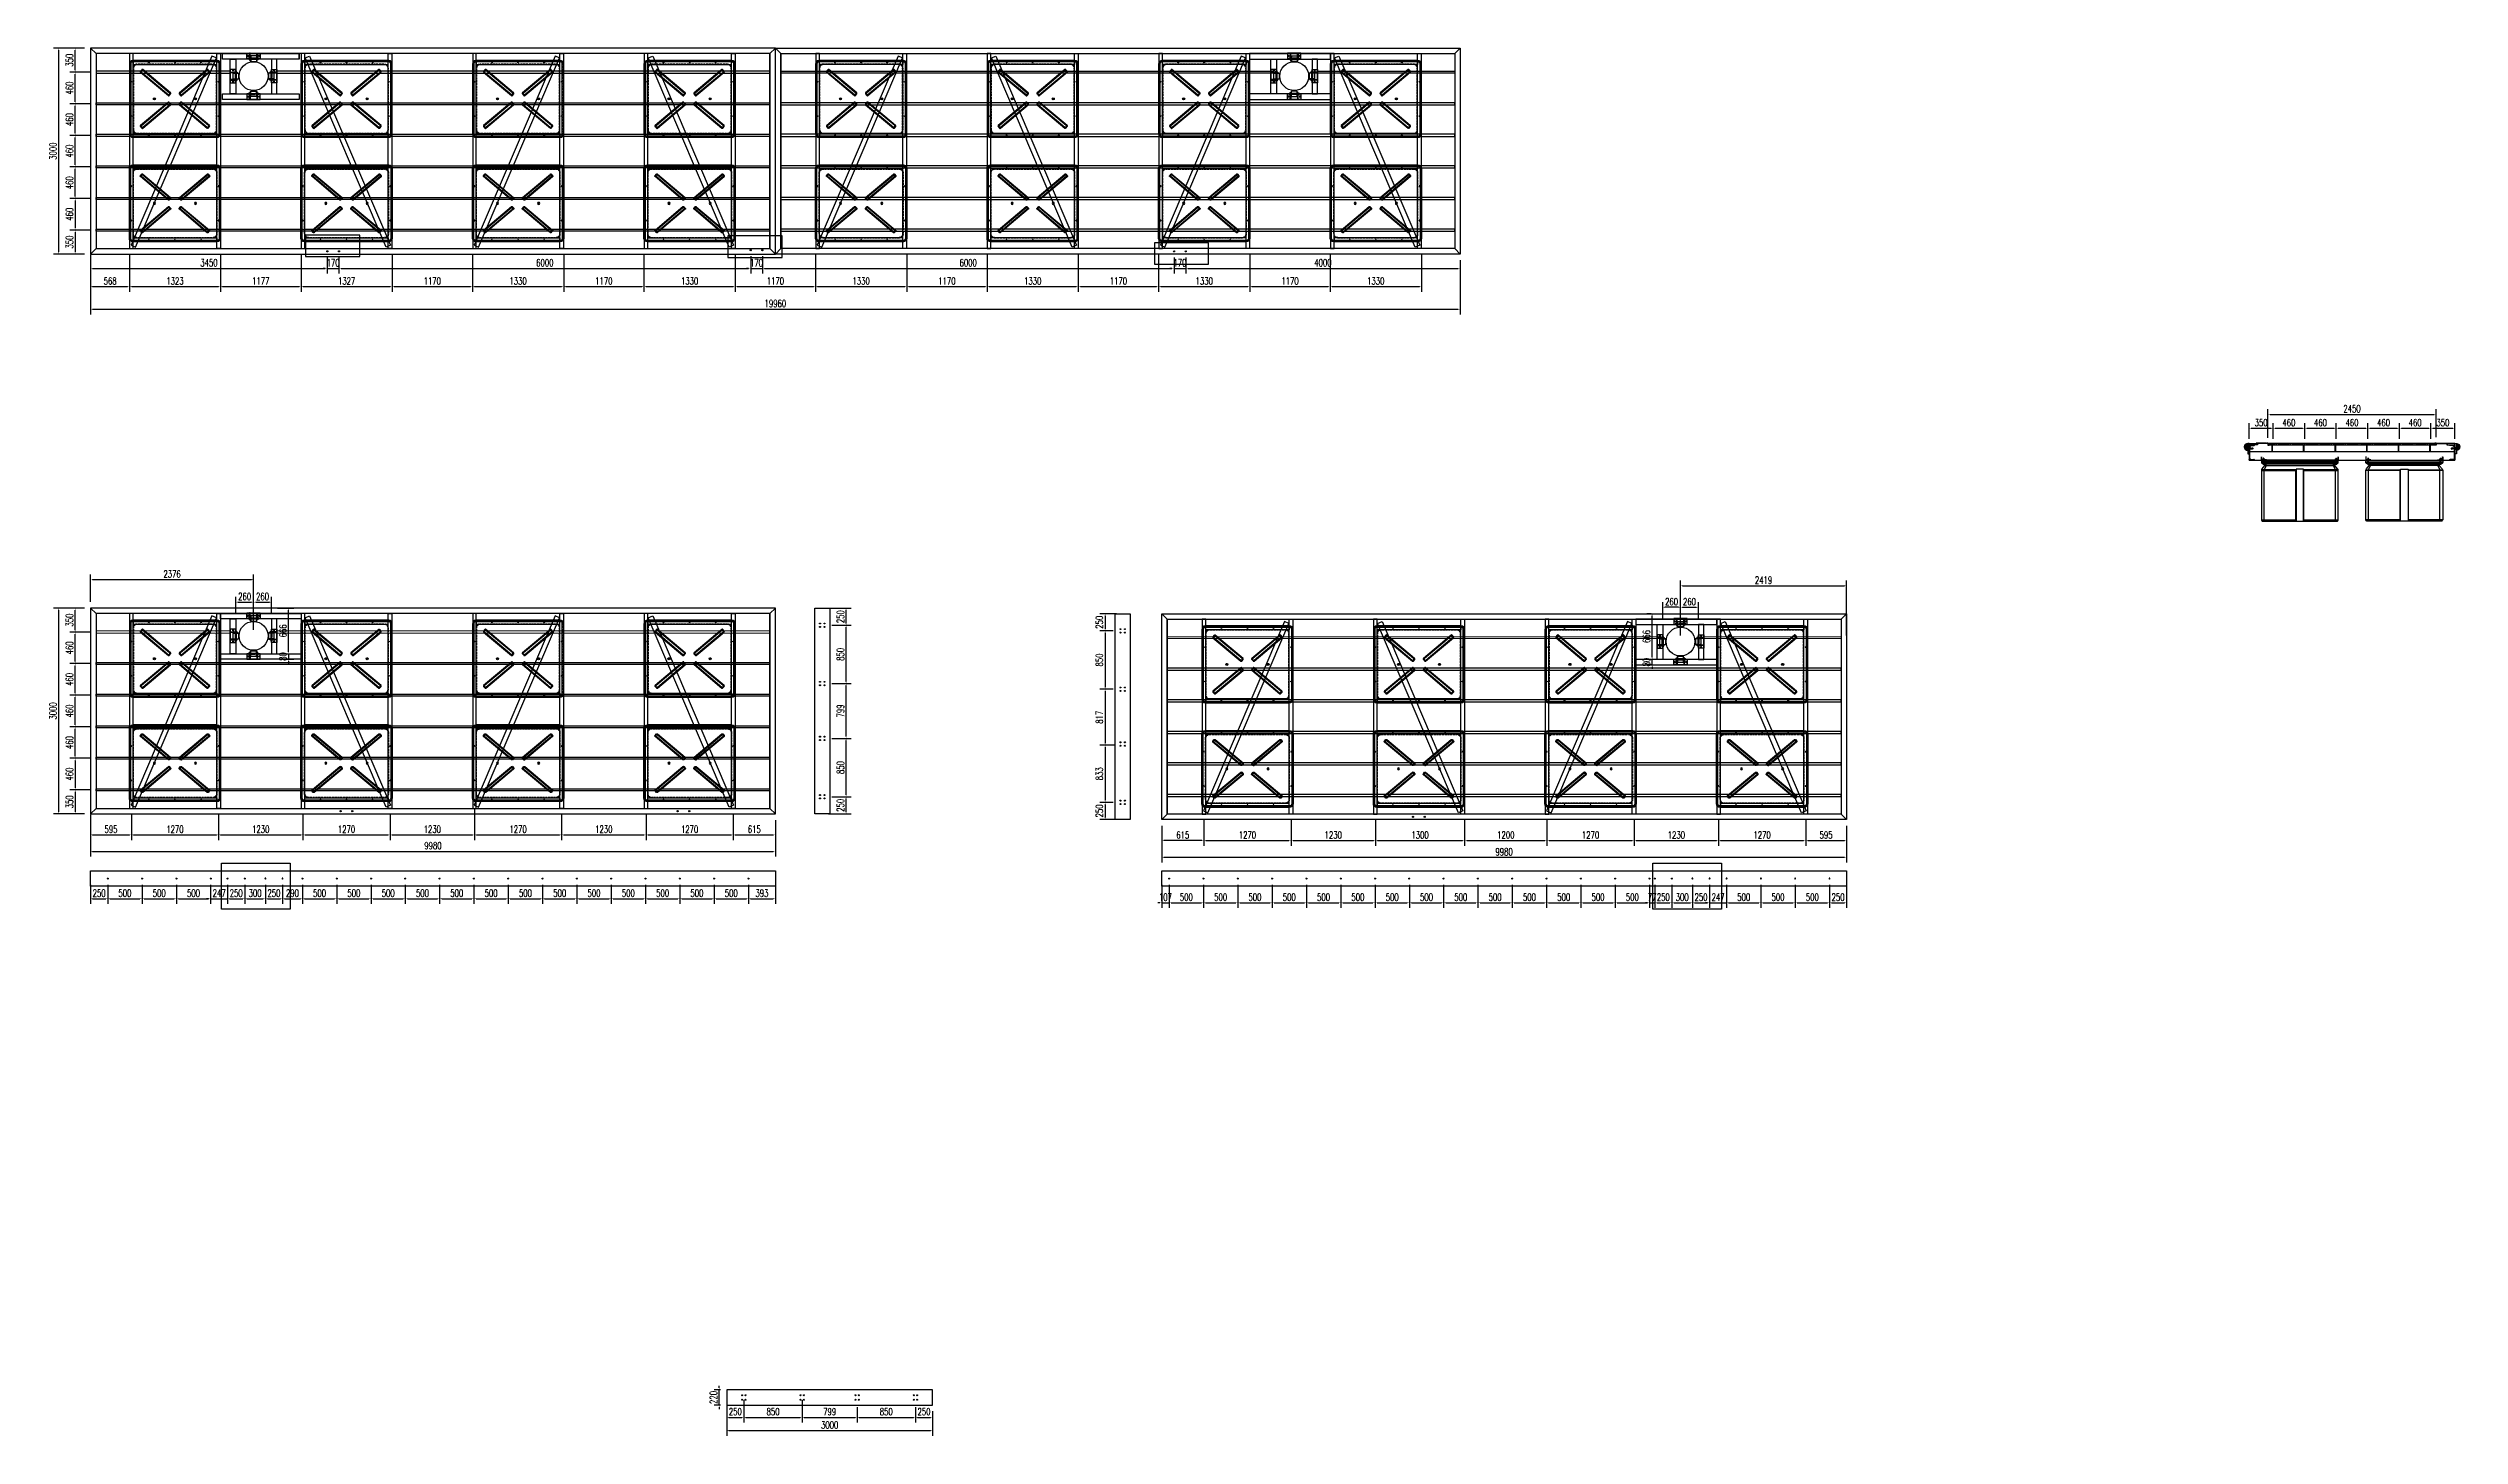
# Model space of a CAD drawing. Header units: millimetres. Extents: x 20612 to 158249, y -13511 to 156976.
# Drawn here: x 67078 to 102222, y 243 to 20468 of the extents above; entities that cross this region are included whole.
import ezdxf

# ---------------------------------------------------------------- set-up
doc = ezdxf.new("R2010")
doc.units = ezdxf.units.MM
doc.header["$LTSCALE"] = 10
for name, pattern in [('-6_350_HOLE$0$DASH', [0.35, 0.25, -0.1]), ('CENTER2', [28.575, 19.05, -3.175, 3.175, -3.175]), ('DASHED2', [9.525, 6.35, -3.175])]:
    doc.linetypes.add(name, pattern=pattern)
for name, color, linetype in [('W-_ANTICOLLISION防撞措施', 6, 'Continuous'), ('W-ALUMINUM_FRAME铝架', 30, 'Continuous'), ('W-FLOAT_BOWL浮筒', 253, 'Continuous'), ('W-MOUNTING固定方式', 5, 'Continuous'), ('W-STEEL_FRAME钢架', 3, 'Continuous'), ('W-STEEL_KEEL钢龙骨', 5, 'Continuous'), ('W-WOOD_FLOOR木地板', 30, 'Continuous'), ('螺栓', 146, 'Continuous')]:
    doc.layers.add(name, color=color, linetype=linetype)
doc.styles.add('STANDARD_T3', font='simplex.shx', dxfattribs={"width": 0.7, "bigfont": 'hztxt.shx'})
doc.dimstyles.new('W&&30', dxfattribs={"dimtxt": 105, "dimasz": 30, "dimexe": 75, "dimexo": 90, "dimgap": 30, "dimtad": 1, "dimdec": 0, "dimzin": 0, "dimdsep": 46, "dimtxsty": 'STANDARD_T3', "dimcen": 0.09, "dimclrd": 1, "dimclre": 1, "dimclrt": 7, "dimazin": 2, "dimtfac": 1, "dimtdec": 0, "dimtix": 1, "dimtmove": 2, "dimatfit": 3, "dimfxl": 100, "dimtolj": 1, "dimtzin": 0, "dimarcsym": 0})

msp = doc.modelspace()

# ---------------------------------------------------------------- blocks, each defined once
blk = doc.blocks.new('*D89')
at = {"color": 1, "lineweight": -2, "transparency": 16777216}
for p, q in [((67695, 17457), (67695, 16918)), ((68264, 17457), (68264, 16918)), ((67725, 16993), (68234, 16993))]:
    blk.add_line(p, q, dxfattribs=at)
at = {"color": 1, "transparency": 16777216}
for points in [[(67725, 16998), (67725, 16988), (67695, 16993)], [(68234, 16998), (68234, 16988), (68264, 16993)]]:
    blk.add_solid(points, dxfattribs=at)
at = {"layer": 'Defpoints', "color": 0, "transparency": 16777216}
for p in [(67695, 17547), (68264, 17547), (68264, 16993)]:
    blk.add_point(p, dxfattribs=at)
at = {"color": 7, "transparency": 16777216, "insert": (67980, 17076), "char_height": 105, "attachment_point": 5, "style": 'STANDARD_T3'}
blk.add_mtext('\\A1;568', dxfattribs=at)
blk = doc.blocks.new('*D90')
at = {"color": 1, "lineweight": -2, "transparency": 16777216}
for p, q in [((68264, 17457), (68264, 16918)), ((69587, 17457), (69587, 16918)), ((68294, 16993), (69557, 16993))]:
    blk.add_line(p, q, dxfattribs=at)
at = {"color": 1, "transparency": 16777216}
for points in [[(68294, 16998), (68294, 16988), (68264, 16993)], [(69557, 16998), (69557, 16988), (69587, 16993)]]:
    blk.add_solid(points, dxfattribs=at)
at = {"layer": 'Defpoints', "color": 0, "transparency": 16777216}
for p in [(68264, 17547), (69587, 17547), (69587, 16993)]:
    blk.add_point(p, dxfattribs=at)
at = {"color": 7, "transparency": 16777216, "insert": (68925, 17076), "char_height": 105, "attachment_point": 5, "style": 'STANDARD_T3'}
blk.add_mtext('\\A1;1323', dxfattribs=at)
blk = doc.blocks.new('*D91')
at = {"color": 1, "lineweight": -2, "transparency": 16777216}
for p, q in [((69587, 17457), (69587, 16918)), ((70764, 17457), (70764, 16918)), ((69617, 16993), (70734, 16993))]:
    blk.add_line(p, q, dxfattribs=at)
at = {"color": 1, "transparency": 16777216}
for points in [[(69617, 16998), (69617, 16988), (69587, 16993)], [(70734, 16998), (70734, 16988), (70764, 16993)]]:
    blk.add_solid(points, dxfattribs=at)
at = {"layer": 'Defpoints', "color": 0, "transparency": 16777216}
for p in [(69587, 17547), (70764, 17547), (70764, 16993)]:
    blk.add_point(p, dxfattribs=at)
at = {"color": 7, "transparency": 16777216, "insert": (70175, 17076), "char_height": 105, "attachment_point": 5, "style": 'STANDARD_T3'}
blk.add_mtext('\\A1;1177', dxfattribs=at)
blk = doc.blocks.new('*D92')
at = {"color": 1, "lineweight": -2, "transparency": 16777216}
for p, q in [((70764, 17457), (70764, 16918)), ((72090, 17457), (72090, 16918)), ((70794, 16993), (72060, 16993))]:
    blk.add_line(p, q, dxfattribs=at)
at = {"color": 1, "transparency": 16777216}
for points in [[(70794, 16998), (70794, 16988), (70764, 16993)], [(72060, 16998), (72060, 16988), (72090, 16993)]]:
    blk.add_solid(points, dxfattribs=at)
at = {"layer": 'Defpoints', "color": 0, "transparency": 16777216}
for p in [(70764, 17547), (72090, 17547), (72090, 16993)]:
    blk.add_point(p, dxfattribs=at)
at = {"color": 7, "transparency": 16777216, "insert": (71427, 17076), "char_height": 105, "attachment_point": 5, "style": 'STANDARD_T3'}
blk.add_mtext('\\A1;1327', dxfattribs=at)
blk = doc.blocks.new('*D93')
at = {"color": 1, "lineweight": -2, "transparency": 16777216}
for p, q in [((72090, 17457), (72090, 16918)), ((73260, 17457), (73260, 16918)), ((72120, 16993), (73230, 16993))]:
    blk.add_line(p, q, dxfattribs=at)
at = {"color": 1, "transparency": 16777216}
for points in [[(72120, 16998), (72120, 16988), (72090, 16993)], [(73230, 16998), (73230, 16988), (73260, 16993)]]:
    blk.add_solid(points, dxfattribs=at)
at = {"layer": 'Defpoints', "color": 0, "transparency": 16777216}
for p in [(72090, 17547), (73260, 17547), (73260, 16993)]:
    blk.add_point(p, dxfattribs=at)
at = {"color": 7, "transparency": 16777216, "insert": (72675, 17076), "char_height": 105, "attachment_point": 5, "style": 'STANDARD_T3'}
blk.add_mtext('\\A1;1170', dxfattribs=at)
blk = doc.blocks.new('*D94')
at = {"color": 1, "lineweight": -2, "transparency": 16777216}
for p, q in [((73260, 17457), (73260, 16918)), ((74590, 17457), (74590, 16918)), ((73290, 16993), (74560, 16993))]:
    blk.add_line(p, q, dxfattribs=at)
at = {"color": 1, "transparency": 16777216}
for points in [[(73290, 16998), (73290, 16988), (73260, 16993)], [(74560, 16998), (74560, 16988), (74590, 16993)]]:
    blk.add_solid(points, dxfattribs=at)
at = {"layer": 'Defpoints', "color": 0, "transparency": 16777216}
for p in [(73260, 17547), (74590, 17547), (74590, 16993)]:
    blk.add_point(p, dxfattribs=at)
at = {"color": 7, "transparency": 16777216, "insert": (73925, 17076), "char_height": 105, "attachment_point": 5, "style": 'STANDARD_T3'}
blk.add_mtext('\\A1;1330', dxfattribs=at)
blk = doc.blocks.new('*D95')
at = {"color": 1, "lineweight": -2, "transparency": 16777216}
for p, q in [((74590, 17457), (74590, 16918)), ((75760, 17457), (75760, 16918)), ((74620, 16993), (75730, 16993))]:
    blk.add_line(p, q, dxfattribs=at)
at = {"color": 1, "transparency": 16777216}
for points in [[(74620, 16998), (74620, 16988), (74590, 16993)], [(75730, 16998), (75730, 16988), (75760, 16993)]]:
    blk.add_solid(points, dxfattribs=at)
at = {"layer": 'Defpoints', "color": 0, "transparency": 16777216}
for p in [(74590, 17547), (75760, 17547), (75760, 16993)]:
    blk.add_point(p, dxfattribs=at)
at = {"color": 7, "transparency": 16777216, "insert": (75175, 17076), "char_height": 105, "attachment_point": 5, "style": 'STANDARD_T3'}
blk.add_mtext('\\A1;1170', dxfattribs=at)
blk = doc.blocks.new('*D96')
at = {"color": 1, "lineweight": -2, "transparency": 16777216}
for p, q in [((75760, 17457), (75760, 16918)), ((77090, 17457), (77090, 16918)), ((75790, 16993), (77060, 16993))]:
    blk.add_line(p, q, dxfattribs=at)
at = {"color": 1, "transparency": 16777216}
for points in [[(75790, 16998), (75790, 16988), (75760, 16993)], [(77060, 16998), (77060, 16988), (77090, 16993)]]:
    blk.add_solid(points, dxfattribs=at)
at = {"layer": 'Defpoints', "color": 0, "transparency": 16777216}
for p in [(75760, 17547), (77090, 17547), (77090, 16993)]:
    blk.add_point(p, dxfattribs=at)
at = {"color": 7, "transparency": 16777216, "insert": (76425, 17076), "char_height": 105, "attachment_point": 5, "style": 'STANDARD_T3'}
blk.add_mtext('\\A1;1330', dxfattribs=at)
blk = doc.blocks.new('*D97')
at = {"color": 1, "lineweight": -2, "transparency": 16777216}
for p, q in [((77090, 17457), (77090, 16918)), ((78260, 17457), (78260, 16918)), ((77120, 16993), (78230, 16993))]:
    blk.add_line(p, q, dxfattribs=at)
at = {"color": 1, "transparency": 16777216}
for points in [[(77120, 16998), (77120, 16988), (77090, 16993)], [(78230, 16998), (78230, 16988), (78260, 16993)]]:
    blk.add_solid(points, dxfattribs=at)
at = {"layer": 'Defpoints', "color": 0, "transparency": 16777216}
for p in [(77090, 17547), (78260, 17547), (78260, 16993)]:
    blk.add_point(p, dxfattribs=at)
at = {"color": 7, "transparency": 16777216, "insert": (77675, 17076), "char_height": 105, "attachment_point": 5, "style": 'STANDARD_T3'}
blk.add_mtext('\\A1;1170', dxfattribs=at)
blk = doc.blocks.new('*D98')
at = {"color": 1, "lineweight": -2, "transparency": 16777216}
for p, q in [((78260, 17457), (78260, 16918)), ((79590, 17457), (79590, 16918)), ((78290, 16993), (79560, 16993))]:
    blk.add_line(p, q, dxfattribs=at)
at = {"color": 1, "transparency": 16777216}
for points in [[(78290, 16998), (78290, 16988), (78260, 16993)], [(79560, 16998), (79560, 16988), (79590, 16993)]]:
    blk.add_solid(points, dxfattribs=at)
at = {"layer": 'Defpoints', "color": 0, "transparency": 16777216}
for p in [(78260, 17547), (79590, 17547), (79590, 16993)]:
    blk.add_point(p, dxfattribs=at)
at = {"color": 7, "transparency": 16777216, "insert": (78925, 17076), "char_height": 105, "attachment_point": 5, "style": 'STANDARD_T3'}
blk.add_mtext('\\A1;1330', dxfattribs=at)
blk = doc.blocks.new('*D99')
at = {"color": 1, "lineweight": -2, "transparency": 16777216}
for p, q in [((79590, 17457), (79590, 16918)), ((80760, 17457), (80760, 16918)), ((79620, 16993), (80730, 16993))]:
    blk.add_line(p, q, dxfattribs=at)
at = {"color": 1, "transparency": 16777216}
for points in [[(79620, 16998), (79620, 16988), (79590, 16993)], [(80730, 16998), (80730, 16988), (80760, 16993)]]:
    blk.add_solid(points, dxfattribs=at)
at = {"layer": 'Defpoints', "color": 0, "transparency": 16777216}
for p in [(79590, 17547), (80760, 17547), (80760, 16993)]:
    blk.add_point(p, dxfattribs=at)
at = {"color": 7, "transparency": 16777216, "insert": (80175, 17076), "char_height": 105, "attachment_point": 5, "style": 'STANDARD_T3'}
blk.add_mtext('\\A1;1170', dxfattribs=at)
blk = doc.blocks.new('*D100')
at = {"color": 1, "lineweight": -2, "transparency": 16777216}
for p, q in [((80760, 17457), (80760, 16918)), ((82090, 17457), (82090, 16918)), ((80790, 16993), (82060, 16993))]:
    blk.add_line(p, q, dxfattribs=at)
at = {"color": 1, "transparency": 16777216}
for points in [[(80790, 16998), (80790, 16988), (80760, 16993)], [(82060, 16998), (82060, 16988), (82090, 16993)]]:
    blk.add_solid(points, dxfattribs=at)
at = {"layer": 'Defpoints', "color": 0, "transparency": 16777216}
for p in [(80760, 17547), (82090, 17547), (82090, 16993)]:
    blk.add_point(p, dxfattribs=at)
at = {"color": 7, "transparency": 16777216, "insert": (81425, 17076), "char_height": 105, "attachment_point": 5, "style": 'STANDARD_T3'}
blk.add_mtext('\\A1;1330', dxfattribs=at)
blk = doc.blocks.new('*D101')
at = {"color": 1, "lineweight": -2, "transparency": 16777216}
for p, q in [((82090, 17457), (82090, 16918)), ((83260, 17457), (83260, 16918)), ((82120, 16993), (83230, 16993))]:
    blk.add_line(p, q, dxfattribs=at)
at = {"color": 1, "transparency": 16777216}
for points in [[(82120, 16998), (82120, 16988), (82090, 16993)], [(83230, 16998), (83230, 16988), (83260, 16993)]]:
    blk.add_solid(points, dxfattribs=at)
at = {"layer": 'Defpoints', "color": 0, "transparency": 16777216}
for p in [(82090, 17547), (83260, 17547), (83260, 16993)]:
    blk.add_point(p, dxfattribs=at)
at = {"color": 7, "transparency": 16777216, "insert": (82675, 17076), "char_height": 105, "attachment_point": 5, "style": 'STANDARD_T3'}
blk.add_mtext('\\A1;1170', dxfattribs=at)
blk = doc.blocks.new('*D102')
at = {"color": 1, "lineweight": -2, "transparency": 16777216}
for p, q in [((83260, 17457), (83260, 16918)), ((84590, 17457), (84590, 16918)), ((83290, 16993), (84560, 16993))]:
    blk.add_line(p, q, dxfattribs=at)
at = {"color": 1, "transparency": 16777216}
for points in [[(83290, 16998), (83290, 16988), (83260, 16993)], [(84560, 16998), (84560, 16988), (84590, 16993)]]:
    blk.add_solid(points, dxfattribs=at)
at = {"layer": 'Defpoints', "color": 0, "transparency": 16777216}
for p in [(83260, 17547), (84590, 17547), (84590, 16993)]:
    blk.add_point(p, dxfattribs=at)
at = {"color": 7, "transparency": 16777216, "insert": (83925, 17076), "char_height": 105, "attachment_point": 5, "style": 'STANDARD_T3'}
blk.add_mtext('\\A1;1330', dxfattribs=at)
blk = doc.blocks.new('*D103')
at = {"color": 1, "lineweight": -2, "transparency": 16777216}
for p, q in [((84590, 17457), (84590, 16918)), ((85760, 17457), (85760, 16918)), ((84620, 16993), (85730, 16993))]:
    blk.add_line(p, q, dxfattribs=at)
at = {"color": 1, "transparency": 16777216}
for points in [[(84620, 16998), (84620, 16988), (84590, 16993)], [(85730, 16998), (85730, 16988), (85760, 16993)]]:
    blk.add_solid(points, dxfattribs=at)
at = {"layer": 'Defpoints', "color": 0, "transparency": 16777216}
for p in [(84590, 17547), (85760, 17547), (85760, 16993)]:
    blk.add_point(p, dxfattribs=at)
at = {"color": 7, "transparency": 16777216, "insert": (85175, 17076), "char_height": 105, "attachment_point": 5, "style": 'STANDARD_T3'}
blk.add_mtext('\\A1;1170', dxfattribs=at)
blk = doc.blocks.new('*D104')
at = {"color": 1, "lineweight": -2, "transparency": 16777216}
for p, q in [((85760, 17457), (85760, 16918)), ((87090, 17457), (87090, 16918)), ((85790, 16993), (87060, 16993))]:
    blk.add_line(p, q, dxfattribs=at)
at = {"color": 1, "transparency": 16777216}
for points in [[(85790, 16998), (85790, 16988), (85760, 16993)], [(87060, 16998), (87060, 16988), (87090, 16993)]]:
    blk.add_solid(points, dxfattribs=at)
at = {"layer": 'Defpoints', "color": 0, "transparency": 16777216}
for p in [(85760, 17547), (87090, 17547), (87090, 16993)]:
    blk.add_point(p, dxfattribs=at)
at = {"color": 7, "transparency": 16777216, "insert": (86425, 17076), "char_height": 105, "attachment_point": 5, "style": 'STANDARD_T3'}
blk.add_mtext('\\A1;1330', dxfattribs=at)
blk = doc.blocks.new('*U45')
blk.add_lwpolyline([(-12, 0), (-12, 2.5), (12, 2.5), (12, 0)], close=True)
blk = doc.blocks.new('*U46')
at = {"color": 8, "linetype": 'Continuous', "lineweight": 15}
for p, q in [((-1, 2), (-2, 1)), ((0, 1), (0, -1)), ((-1, -2), (-2, -1))]:
    blk.add_line(p, q, dxfattribs=at)
at = {"color": 7, "linetype": 'Continuous', "lineweight": 15}
for p, q in [((16, 1), (0, 1)), ((0, 0), (19, 0)), ((16, 1), (16, 0)), ((19, -1), (19, 0)), ((0, -1), (19, -1))]:
    blk.add_line(p, q, dxfattribs=at)
for centre, radius, start, end in [((-3, 0), 2.9, 41.3178, 318.6822), ((-3, 0), 1.45, 41.3178, 318.6822), ((0, 3), 2.82, 221.3178, 270), ((0, -3), 2.82, 90, 138.6822), ((0, 3), 1.37, 221.3178, 270), ((0, -3), 1.37, 90, 138.6822)]:
    blk.add_arc(centre, radius, start, end, dxfattribs=at)
blk = doc.blocks.new('无头销轴_B型_D12X150')
at = {"color": 0}
for p, q in [((-72, 6), (-72, -6)), ((72, 6), (72, -6))]:
    blk.add_line(p, q, dxfattribs=at)
blk.add_lwpolyline([(-75, 4), (-75, -4), (-72, -6), (72, -6), (75, -4), (75, 4), (72, 6), (-72, 6)], close=True, dxfattribs=at)
for centre in [(-70, 0), (70, 0)]:
    blk.add_circle(centre, 1.6, dxfattribs=at)
blk = doc.blocks.new('A$C1EDE4923')
at = {"color": 3, "linetype": 'CENTER2', "ltscale": 0.5}
for p, q in [((-284, 80), (-260, 80)), ((-272, 68), (-272, 92)), ((-235, 120), (-254, 120)), ((-146, 120), (-127, 120)), ((-97, 80), (-121, 80)), ((-109, 68), (-109, 92))]:
    blk.add_line(p, q, dxfattribs=at)
at = {"linetype": 'DASHED2'}
for p, q in [((-240, 126), (-249, 126)), ((-240, 113), (-249, 113)), ((-235, 126), (-145, 126)), ((-235, 113), (-145, 113)), ((-141, 126), (-132, 126)), ((-141, 113), (-132, 113))]:
    blk.add_line(p, q, dxfattribs=at)
at = {"color": 3, "linetype": 'CENTER2'}
blk.add_line((-241, 120), (-140, 120), dxfattribs=at)
for p, q in [((-232, 80), (-232, 160)), ((-148, 80), (-148, 160))]:
    blk.add_line(p, q)
for points in [[(-94, 40), (-94, 120), (-287, 120), (-287, 40)], [(-249, 142), (-240, 142), (-240, 40), (-249, 40)], [(-232, 160), (-148, 160), (-145, 157), (-145, 83), (-148, 80), (-232, 80), (-235, 83), (-235, 157)], [(-132, 142), (-141, 142), (-141, 40), (-132, 40)]]:
    blk.add_lwpolyline(points, close=True)
for centre in [(-272, 80), (-109, 80)]:
    blk.add_circle(centre, 7)
at = {"xscale": -1}
for name, p, rotation in [('无头销轴_B型_D12X150', (-190, 120), 180), ('*U46', (-260, 114), 270), ('*U45', (-249, 120), 90), ('*U45', (-237, 120), 90)]:
    blk.add_blockref(name, p, dxfattribs=dict(at, rotation=rotation))
for name, p, rotation in [('*U45', (-143, 120), 270), ('*U45', (-132, 120), 270), ('*U46', (-121, 114), 90)]:
    blk.add_blockref(name, p, dxfattribs=dict(rotation=rotation))
blk = doc.blocks.new('*D79')
at = {"color": 1, "lineweight": -2, "transparency": 16777216}
for p, q in [((67605, 20468), (67154, 20468)), ((67229, 20438), (67229, 17498)), ((67605, 17468), (67154, 17468))]:
    blk.add_line(p, q, dxfattribs=at)
at = {"color": 1, "transparency": 16777216}
for points in [[(67224, 20438), (67234, 20438), (67229, 20468)], [(67224, 17498), (67234, 17498), (67229, 17468)]]:
    blk.add_solid(points, dxfattribs=at)
at = {"layer": 'Defpoints', "color": 0, "transparency": 16777216}
for p in [(67695, 20468), (67229, 17468), (67695, 17468)]:
    blk.add_point(p, dxfattribs=at)
at = {"color": 7, "transparency": 16777216, "insert": (67147, 18968), "char_height": 105, "attachment_point": 5, "rotation": 90, "style": 'STANDARD_T3'}
blk.add_mtext('\\A1;3000', dxfattribs=at)
blk = doc.blocks.new('*D54')
at = {"color": 1, "lineweight": -2, "transparency": 16777216}
for p, q in [((67695, 17378), (67695, 16589)), ((87655, 17378), (87655, 16589)), ((67725, 16664), (87625, 16664))]:
    blk.add_line(p, q, dxfattribs=at)
at = {"color": 1, "transparency": 16777216}
for points in [[(67725, 16669), (67725, 16659), (67695, 16664)], [(87625, 16669), (87625, 16659), (87655, 16664)]]:
    blk.add_solid(points, dxfattribs=at)
at = {"layer": 'Defpoints', "color": 0, "transparency": 16777216}
for p in [(67695, 17468), (87655, 17468), (87655, 16664)]:
    blk.add_point(p, dxfattribs=at)
at = {"color": 7, "transparency": 16777216, "insert": (77675, 16747), "char_height": 105, "attachment_point": 5, "style": 'STANDARD_T3'}
blk.add_mtext('\\A1;19960', dxfattribs=at)
blk = doc.blocks.new('*D83')
at = {"color": 1, "lineweight": -2, "transparency": 16777216}
for p, q in [((67684, 18738), (67395, 18738)), ((67470, 18308), (67470, 18708)), ((67684, 18278), (67395, 18278))]:
    blk.add_line(p, q, dxfattribs=at)
at = {"color": 1, "transparency": 16777216}
for points in [[(67465, 18708), (67475, 18708), (67470, 18738)], [(67465, 18308), (67475, 18308), (67470, 18278)]]:
    blk.add_solid(points, dxfattribs=at)
at = {"layer": 'Defpoints', "color": 0, "transparency": 16777216}
for p in [(67470, 18738), (67774, 18738), (67774, 18278)]:
    blk.add_point(p, dxfattribs=at)
at = {"color": 7, "transparency": 16777216, "insert": (67387, 18508), "char_height": 105, "attachment_point": 5, "rotation": 90, "style": 'STANDARD_T3'}
blk.add_mtext('\\A1;460', dxfattribs=at)
blk = doc.blocks.new('*D84')
at = {"color": 1, "lineweight": -2, "transparency": 16777216}
for p, q in [((67684, 19198), (67395, 19198)), ((67470, 18768), (67470, 19168)), ((67684, 18738), (67395, 18738))]:
    blk.add_line(p, q, dxfattribs=at)
at = {"color": 1, "transparency": 16777216}
for points in [[(67465, 19168), (67475, 19168), (67470, 19198)], [(67465, 18768), (67475, 18768), (67470, 18738)]]:
    blk.add_solid(points, dxfattribs=at)
at = {"layer": 'Defpoints', "color": 0, "transparency": 16777216}
for p in [(67470, 19198), (67774, 19198), (67774, 18738)]:
    blk.add_point(p, dxfattribs=at)
at = {"color": 7, "transparency": 16777216, "insert": (67387, 18968), "char_height": 105, "attachment_point": 5, "rotation": 90, "style": 'STANDARD_T3'}
blk.add_mtext('\\A1;460', dxfattribs=at)
blk = doc.blocks.new('*D85')
at = {"color": 1, "lineweight": -2, "transparency": 16777216}
for p, q in [((67684, 19658), (67395, 19658)), ((67470, 19228), (67470, 19628)), ((67684, 19198), (67395, 19198))]:
    blk.add_line(p, q, dxfattribs=at)
at = {"color": 1, "transparency": 16777216}
for points in [[(67465, 19628), (67475, 19628), (67470, 19658)], [(67465, 19228), (67475, 19228), (67470, 19198)]]:
    blk.add_solid(points, dxfattribs=at)
at = {"layer": 'Defpoints', "color": 0, "transparency": 16777216}
for p in [(67470, 19658), (67774, 19658), (67774, 19198)]:
    blk.add_point(p, dxfattribs=at)
at = {"color": 7, "transparency": 16777216, "insert": (67387, 19428), "char_height": 105, "attachment_point": 5, "rotation": 90, "style": 'STANDARD_T3'}
blk.add_mtext('\\A1;460', dxfattribs=at)
blk = doc.blocks.new('*D86')
at = {"color": 1, "lineweight": -2, "transparency": 16777216}
for p, q in [((67684, 20118), (67395, 20118)), ((67470, 19688), (67470, 20088)), ((67684, 19658), (67395, 19658))]:
    blk.add_line(p, q, dxfattribs=at)
at = {"color": 1, "transparency": 16777216}
for points in [[(67465, 20088), (67475, 20088), (67470, 20118)], [(67465, 19688), (67475, 19688), (67470, 19658)]]:
    blk.add_solid(points, dxfattribs=at)
at = {"layer": 'Defpoints', "color": 0, "transparency": 16777216}
for p in [(67470, 20118), (67774, 20118), (67774, 19658)]:
    blk.add_point(p, dxfattribs=at)
at = {"color": 7, "transparency": 16777216, "insert": (67387, 19888), "char_height": 105, "attachment_point": 5, "rotation": 90, "style": 'STANDARD_T3'}
blk.add_mtext('\\A1;460', dxfattribs=at)
blk = doc.blocks.new('*D64')
at = {"color": 1, "lineweight": -2, "transparency": 16777216}
for p, q in [((67684, 17818), (67395, 17818)), ((67470, 17788), (67470, 17498)), ((67605, 17468), (67395, 17468))]:
    blk.add_line(p, q, dxfattribs=at)
at = {"color": 1, "transparency": 16777216}
for points in [[(67465, 17788), (67475, 17788), (67470, 17818)], [(67465, 17498), (67475, 17498), (67470, 17468)]]:
    blk.add_solid(points, dxfattribs=at)
at = {"layer": 'Defpoints', "color": 0, "transparency": 16777216}
for p in [(67774, 17818), (67470, 17468), (67695, 17468)]:
    blk.add_point(p, dxfattribs=at)
at = {"color": 7, "transparency": 16777216, "insert": (67387, 17643), "char_height": 105, "attachment_point": 5, "rotation": 90, "style": 'STANDARD_T3'}
blk.add_mtext('\\A1;350', dxfattribs=at)
blk = doc.blocks.new('*D88')
at = {"color": 1, "lineweight": -2, "transparency": 16777216}
for p, q in [((67684, 18278), (67395, 18278)), ((67470, 18248), (67470, 17848)), ((67684, 17818), (67395, 17818))]:
    blk.add_line(p, q, dxfattribs=at)
at = {"color": 1, "transparency": 16777216}
for points in [[(67465, 18248), (67475, 18248), (67470, 18278)], [(67465, 17848), (67475, 17848), (67470, 17818)]]:
    blk.add_solid(points, dxfattribs=at)
at = {"layer": 'Defpoints', "color": 0, "transparency": 16777216}
for p in [(67774, 18278), (67470, 17818), (67774, 17818)]:
    blk.add_point(p, dxfattribs=at)
at = {"color": 7, "transparency": 16777216, "insert": (67387, 18048), "char_height": 105, "attachment_point": 5, "rotation": 90, "style": 'STANDARD_T3'}
blk.add_mtext('\\A1;460', dxfattribs=at)
blk = doc.blocks.new('*D174')
at = {"color": 1, "lineweight": -2, "transparency": 16777216}
for p, q in [((67605, 20468), (67395, 20468)), ((67470, 20148), (67470, 20438)), ((67684, 20118), (67395, 20118))]:
    blk.add_line(p, q, dxfattribs=at)
at = {"color": 1, "transparency": 16777216}
for points in [[(67465, 20438), (67475, 20438), (67470, 20468)], [(67465, 20148), (67475, 20148), (67470, 20118)]]:
    blk.add_solid(points, dxfattribs=at)
at = {"layer": 'Defpoints', "color": 0, "transparency": 16777216}
for p in [(67470, 20468), (67695, 20468), (67774, 20118)]:
    blk.add_point(p, dxfattribs=at)
at = {"color": 7, "transparency": 16777216, "insert": (67387, 20293), "char_height": 105, "attachment_point": 5, "rotation": 90, "style": 'STANDARD_T3'}
blk.add_mtext('\\A1;350', dxfattribs=at)
blk = doc.blocks.new('1')
at = {"layer": 'W-FLOAT_BOWL浮筒'}
for points in [[(10, -25), (540, -25, 0.414214), (550, -15), (550, 15, 0.414214), (540, 25), (10, 25, 0.414214), (0, 15), (0, -15, 0.414214)], [(15, -20), (535, -20, 0.414214), (545, -10), (545, 10, 0.414214), (535, 20), (15, 20, 0.414214), (5, 10), (5, -10, 0.414214)], [(20, -15), (530, -15, 0.414214), (540, -5), (540, 5, 0.414214), (530, 15), (20, 15, 0.414214), (10, 5), (10, -5, 0.414214)]]:
    blk.add_lwpolyline(points, format="xyb", close=True, dxfattribs=at)
blk = doc.blocks.new('fxpm')
at = {"layer": 'W-FLOAT_BOWL浮筒'}
for points in [[(35, -1105), (1265, -1105, 0.414214), (1315, -1055), (1315, -35, 0.414214), (1265, 15), (35, 15, 0.414214), (-15, -35), (-15, -1055, 0.414214)], [(35, -1085), (1265, -1085, 0.414214), (1295, -1055), (1295, -35, 0.414214), (1265, -5), (35, -5, 0.414214), (5, -35), (5, -1055, 0.414214)]]:
    blk.add_lwpolyline(points, format="xyb", close=True, dxfattribs=at)
at = {"layer": 'W-FLOAT_BOWL浮筒', "linetype": '-6_350_HOLE$0$DASH', "ltscale": 0.1}
for points in [[(35, -1095), (1265, -1095, 0.414214), (1305, -1055), (1305, -35, 0.414214), (1265, 5), (35, 5, 0.414214), (-5, -35), (-5, -1055, 0.414214)], [(95, -1050), (1205, -1050, 0.414214), (1260, -995), (1260, -95, 0.414214), (1205, -40), (95, -40, 0.414214), (40, -95), (40, -995, 0.414214)], [(95, -1045), (1205, -1045, 0.414214), (1255, -995), (1255, -95, 0.414214), (1205, -45), (95, -45, 0.414214), (45, -95), (45, -995, 0.414214)]]:
    blk.add_lwpolyline(points, format="xyb", close=True, dxfattribs=at)
at = {"layer": 'W-FLOAT_BOWL浮筒'}
for centre, radius in [((15, -295), 5), ((270, -15), 5), ((650, -15), 5), ((1030, -15), 5), ((1285, -295), 5), ((350, -545), 15), ((350, -545), 10), ((950, -545), 15), ((950, -545), 10), ((15, -795), 5), ((1285, -795), 5), ((270, -1075), 5), ((650, -1075), 5), ((1030, -1075), 5)]:
    blk.add_circle(centre, radius, dxfattribs=at)
for p, rotation in [((156, -131), 320.0184917511716), ((723, -484), 39.98150824882561), ((156, -960), 39.98150824882561), ((723, -606), 320.0184917511716)]:
    blk.add_blockref('1', p, dxfattribs=dict(at, rotation=rotation))
blk = doc.blocks.new('*U176')
at = {"layer": 'W-STEEL_FRAME钢架'}
for points in [[(-661.5, -1421), (-608.5, -1421), (-608.5, 1421), (-661.5, 1421)], [(661.5, -1421), (608.5, -1421), (608.5, 1421), (661.5, 1421)]]:
    blk.add_lwpolyline(points, close=True, dxfattribs=at)
at = {"layer": 'W-STEEL_FRAME钢架', "color": 2}
for points in [[(-608.5, 1264.5), (608.5, 1264.5), (608.5, 1317.5), (-608.5, 1317.5)], [(-608.5, 257.5), (608.5, 257.5), (608.5, 204.5), (-608.5, 204.5)], [(-608.5, -257.5), (608.5, -257.5), (608.5, -204.5), (-608.5, -204.5)], [(-608.5, -1264.5), (608.5, -1264.5), (608.5, -1317.5), (-608.5, -1317.5)]]:
    blk.add_lwpolyline(points, close=True, dxfattribs=at)
blk = doc.blocks.new('*U177')
at = {"layer": 'W-STEEL_FRAME钢架', "color": 0, "linetype": 'ByBlock', "lineweight": -2, "transparency": 16777216}
for p in [(0, 0), (2500, 0), (5000, 0), (7500, 0)]:
    blk.add_blockref('*U176', p, dxfattribs=at)
blk = doc.blocks.new('*U178')
at = {"layer": 'W-STEEL_FRAME钢架'}
for points in [[(-661.5, -1421), (-608.5, -1421), (-608.5, 1421), (-661.5, 1421)], [(661.5, -1421), (608.5, -1421), (608.5, 1421), (661.5, 1421)]]:
    blk.add_lwpolyline(points, close=True, dxfattribs=at)
at = {"layer": 'W-STEEL_FRAME钢架', "color": 2}
for points in [[(-608.5, 1264.5), (608.5, 1264.5), (608.5, 1317.5), (-608.5, 1317.5)], [(-608.5, 257.5), (608.5, 257.5), (608.5, 204.5), (-608.5, 204.5)], [(-608.5, -257.5), (608.5, -257.5), (608.5, -204.5), (-608.5, -204.5)], [(-608.5, -1264.5), (608.5, -1264.5), (608.5, -1317.5), (-608.5, -1317.5)]]:
    blk.add_lwpolyline(points, close=True, dxfattribs=at)
blk = doc.blocks.new('*U179')
at = {"layer": 'W-STEEL_FRAME钢架', "color": 0, "linetype": 'ByBlock', "lineweight": -2, "transparency": 16777216}
for p in [(0, 0), (2500, 0), (5000, 0), (7500, 0)]:
    blk.add_blockref('*U178', p, dxfattribs=at)
blk = doc.blocks.new('*U180')
at = {"layer": 'W-STEEL_KEEL钢龙骨'}
blk.add_lwpolyline([(-4911, 15), (4911, 15), (4911, -15), (-4911, -15)], close=True, dxfattribs=at)
blk = doc.blocks.new('*U181')
at = {"layer": 'W-STEEL_FRAME钢架', "color": 0, "linetype": 'ByBlock', "lineweight": -2, "transparency": 16777216}
for p in [(0, 1840), (0, 1380), (0, 920), (0, 460), (0, 0)]:
    blk.add_blockref('*U180', p, dxfattribs=at)
blk = doc.blocks.new('*U182')
at = {"layer": 'W-STEEL_KEEL钢龙骨'}
blk.add_lwpolyline([(-4911, 15), (4911, 15), (4911, -15), (-4911, -15)], close=True, dxfattribs=at)
blk = doc.blocks.new('*U183')
at = {"layer": 'W-STEEL_FRAME钢架', "color": 0, "linetype": 'ByBlock', "lineweight": -2, "transparency": 16777216}
for p in [(0, 1840), (0, 1380), (0, 920), (0, 460), (0, 0)]:
    blk.add_blockref('*U182', p, dxfattribs=at)
blk = doc.blocks.new('*D202')
at = {"color": 1, "lineweight": -2, "transparency": 16777216}
for p, q in [((67695, 9297), (67695, 8926)), ((68290, 9297), (68290, 8926)), ((67725, 9001), (68260, 9001))]:
    blk.add_line(p, q, dxfattribs=at)
at = {"color": 1, "transparency": 16777216}
for points in [[(67725, 9006), (67725, 8996), (67695, 9001)], [(68260, 9006), (68260, 8996), (68290, 9001)]]:
    blk.add_solid(points, dxfattribs=at)
at = {"layer": 'Defpoints', "color": 0, "transparency": 16777216}
for p in [(67695, 9387), (68290, 9387), (68290, 9001)]:
    blk.add_point(p, dxfattribs=at)
at = {"color": 7, "transparency": 16777216, "insert": (67993, 9084), "char_height": 105, "attachment_point": 5, "style": 'STANDARD_T3'}
blk.add_mtext('\\A1;595', dxfattribs=at)
blk = doc.blocks.new('*D188')
at = {"color": 1, "lineweight": -2, "transparency": 16777216}
for p, q in [((68290, 9297), (68290, 8926)), ((69560, 9297), (69560, 8926)), ((68320, 9001), (69530, 9001))]:
    blk.add_line(p, q, dxfattribs=at)
at = {"color": 1, "transparency": 16777216}
for points in [[(68320, 9006), (68320, 8996), (68290, 9001)], [(69530, 9006), (69530, 8996), (69560, 9001)]]:
    blk.add_solid(points, dxfattribs=at)
at = {"layer": 'Defpoints', "color": 0, "transparency": 16777216}
for p in [(68290, 9387), (69560, 9387), (69560, 9001)]:
    blk.add_point(p, dxfattribs=at)
at = {"color": 7, "transparency": 16777216, "insert": (68925, 9084), "char_height": 105, "attachment_point": 5, "style": 'STANDARD_T3'}
blk.add_mtext('\\A1;1270', dxfattribs=at)
blk = doc.blocks.new('*D189')
at = {"color": 1, "lineweight": -2, "transparency": 16777216}
for p, q in [((69560, 9297), (69560, 8926)), ((70790, 9297), (70790, 8926)), ((69590, 9001), (70760, 9001))]:
    blk.add_line(p, q, dxfattribs=at)
at = {"color": 1, "transparency": 16777216}
for points in [[(69590, 9006), (69590, 8996), (69560, 9001)], [(70760, 9006), (70760, 8996), (70790, 9001)]]:
    blk.add_solid(points, dxfattribs=at)
at = {"layer": 'Defpoints', "color": 0, "transparency": 16777216}
for p in [(69560, 9387), (70790, 9387), (70790, 9001)]:
    blk.add_point(p, dxfattribs=at)
at = {"color": 7, "transparency": 16777216, "insert": (70175, 9084), "char_height": 105, "attachment_point": 5, "style": 'STANDARD_T3'}
blk.add_mtext('\\A1;1230', dxfattribs=at)
blk = doc.blocks.new('*D190')
at = {"color": 1, "lineweight": -2, "transparency": 16777216}
for p, q in [((70790, 9297), (70790, 8926)), ((72060, 9297), (72060, 8926)), ((70820, 9001), (72030, 9001))]:
    blk.add_line(p, q, dxfattribs=at)
at = {"color": 1, "transparency": 16777216}
for points in [[(70820, 9006), (70820, 8996), (70790, 9001)], [(72030, 9006), (72030, 8996), (72060, 9001)]]:
    blk.add_solid(points, dxfattribs=at)
at = {"layer": 'Defpoints', "color": 0, "transparency": 16777216}
for p in [(70790, 9387), (72060, 9387), (72060, 9001)]:
    blk.add_point(p, dxfattribs=at)
at = {"color": 7, "transparency": 16777216, "insert": (71425, 9084), "char_height": 105, "attachment_point": 5, "style": 'STANDARD_T3'}
blk.add_mtext('\\A1;1270', dxfattribs=at)
blk = doc.blocks.new('*D191')
at = {"color": 1, "lineweight": -2, "transparency": 16777216}
for p, q in [((72060, 9297), (72060, 8926)), ((73290, 9297), (73290, 8926)), ((72090, 9001), (73260, 9001))]:
    blk.add_line(p, q, dxfattribs=at)
at = {"color": 1, "transparency": 16777216}
for points in [[(72090, 9006), (72090, 8996), (72060, 9001)], [(73260, 9006), (73260, 8996), (73290, 9001)]]:
    blk.add_solid(points, dxfattribs=at)
at = {"layer": 'Defpoints', "color": 0, "transparency": 16777216}
for p in [(72060, 9387), (73290, 9387), (73290, 9001)]:
    blk.add_point(p, dxfattribs=at)
at = {"color": 7, "transparency": 16777216, "insert": (72675, 9084), "char_height": 105, "attachment_point": 5, "style": 'STANDARD_T3'}
blk.add_mtext('\\A1;1230', dxfattribs=at)
blk = doc.blocks.new('*D192')
at = {"color": 1, "lineweight": -2, "transparency": 16777216}
for p, q in [((73290, 9297), (73290, 8926)), ((74560, 9297), (74560, 8926)), ((73320, 9001), (74530, 9001))]:
    blk.add_line(p, q, dxfattribs=at)
at = {"color": 1, "transparency": 16777216}
for points in [[(73320, 9006), (73320, 8996), (73290, 9001)], [(74530, 9006), (74530, 8996), (74560, 9001)]]:
    blk.add_solid(points, dxfattribs=at)
at = {"layer": 'Defpoints', "color": 0, "transparency": 16777216}
for p in [(73290, 9387), (74560, 9387), (74560, 9001)]:
    blk.add_point(p, dxfattribs=at)
at = {"color": 7, "transparency": 16777216, "insert": (73925, 9084), "char_height": 105, "attachment_point": 5, "style": 'STANDARD_T3'}
blk.add_mtext('\\A1;1270', dxfattribs=at)
blk = doc.blocks.new('*D193')
at = {"color": 1, "lineweight": -2, "transparency": 16777216}
for p, q in [((74560, 9297), (74560, 8926)), ((75790, 9297), (75790, 8926)), ((74590, 9001), (75760, 9001))]:
    blk.add_line(p, q, dxfattribs=at)
at = {"color": 1, "transparency": 16777216}
for points in [[(74590, 9006), (74590, 8996), (74560, 9001)], [(75760, 9006), (75760, 8996), (75790, 9001)]]:
    blk.add_solid(points, dxfattribs=at)
at = {"layer": 'Defpoints', "color": 0, "transparency": 16777216}
for p in [(74560, 9387), (75790, 9387), (75790, 9001)]:
    blk.add_point(p, dxfattribs=at)
at = {"color": 7, "transparency": 16777216, "insert": (75175, 9084), "char_height": 105, "attachment_point": 5, "style": 'STANDARD_T3'}
blk.add_mtext('\\A1;1230', dxfattribs=at)
blk = doc.blocks.new('*D194')
at = {"color": 1, "lineweight": -2, "transparency": 16777216}
for p, q in [((75790, 9297), (75790, 8926)), ((77060, 9297), (77060, 8926)), ((75820, 9001), (77030, 9001))]:
    blk.add_line(p, q, dxfattribs=at)
at = {"color": 1, "transparency": 16777216}
for points in [[(75820, 9006), (75820, 8996), (75790, 9001)], [(77030, 9006), (77030, 8996), (77060, 9001)]]:
    blk.add_solid(points, dxfattribs=at)
at = {"layer": 'Defpoints', "color": 0, "transparency": 16777216}
for p in [(75790, 9387), (77060, 9387), (77060, 9001)]:
    blk.add_point(p, dxfattribs=at)
at = {"color": 7, "transparency": 16777216, "insert": (76425, 9084), "char_height": 105, "attachment_point": 5, "style": 'STANDARD_T3'}
blk.add_mtext('\\A1;1270', dxfattribs=at)
blk = doc.blocks.new('*D203')
at = {"color": 1, "lineweight": -2, "transparency": 16777216}
for p, q in [((67605, 12308), (67154, 12308)), ((67229, 12278), (67229, 9338)), ((67605, 9308), (67154, 9308))]:
    blk.add_line(p, q, dxfattribs=at)
at = {"color": 1, "transparency": 16777216}
for points in [[(67224, 12278), (67234, 12278), (67229, 12308)], [(67224, 9338), (67234, 9338), (67229, 9308)]]:
    blk.add_solid(points, dxfattribs=at)
at = {"layer": 'Defpoints', "color": 0, "transparency": 16777216}
for p in [(67695, 12308), (67229, 9308), (67695, 9308)]:
    blk.add_point(p, dxfattribs=at)
at = {"color": 7, "transparency": 16777216, "insert": (67147, 10808), "char_height": 105, "attachment_point": 5, "rotation": 90, "style": 'STANDARD_T3'}
blk.add_mtext('\\A1;3000', dxfattribs=at)
blk = doc.blocks.new('*D195')
at = {"color": 1, "lineweight": -2, "transparency": 16777216}
for p, q in [((67684, 10578), (67395, 10578)), ((67470, 10148), (67470, 10548)), ((67684, 10118), (67395, 10118))]:
    blk.add_line(p, q, dxfattribs=at)
at = {"color": 1, "transparency": 16777216}
for points in [[(67465, 10548), (67475, 10548), (67470, 10578)], [(67465, 10148), (67475, 10148), (67470, 10118)]]:
    blk.add_solid(points, dxfattribs=at)
at = {"layer": 'Defpoints', "color": 0, "transparency": 16777216}
for p in [(67470, 10578), (67774, 10578), (67774, 10118)]:
    blk.add_point(p, dxfattribs=at)
at = {"color": 7, "transparency": 16777216, "insert": (67387, 10348), "char_height": 105, "attachment_point": 5, "rotation": 90, "style": 'STANDARD_T3'}
blk.add_mtext('\\A1;460', dxfattribs=at)
blk = doc.blocks.new('*D196')
at = {"color": 1, "lineweight": -2, "transparency": 16777216}
for p, q in [((67684, 11038), (67395, 11038)), ((67470, 10608), (67470, 11008)), ((67684, 10578), (67395, 10578))]:
    blk.add_line(p, q, dxfattribs=at)
at = {"color": 1, "transparency": 16777216}
for points in [[(67465, 11008), (67475, 11008), (67470, 11038)], [(67465, 10608), (67475, 10608), (67470, 10578)]]:
    blk.add_solid(points, dxfattribs=at)
at = {"layer": 'Defpoints', "color": 0, "transparency": 16777216}
for p in [(67470, 11038), (67774, 11038), (67774, 10578)]:
    blk.add_point(p, dxfattribs=at)
at = {"color": 7, "transparency": 16777216, "insert": (67387, 10808), "char_height": 105, "attachment_point": 5, "rotation": 90, "style": 'STANDARD_T3'}
blk.add_mtext('\\A1;460', dxfattribs=at)
blk = doc.blocks.new('*D197')
at = {"color": 1, "lineweight": -2, "transparency": 16777216}
for p, q in [((67684, 11498), (67395, 11498)), ((67470, 11068), (67470, 11468)), ((67684, 11038), (67395, 11038))]:
    blk.add_line(p, q, dxfattribs=at)
at = {"color": 1, "transparency": 16777216}
for points in [[(67465, 11468), (67475, 11468), (67470, 11498)], [(67465, 11068), (67475, 11068), (67470, 11038)]]:
    blk.add_solid(points, dxfattribs=at)
at = {"layer": 'Defpoints', "color": 0, "transparency": 16777216}
for p in [(67470, 11498), (67774, 11498), (67774, 11038)]:
    blk.add_point(p, dxfattribs=at)
at = {"color": 7, "transparency": 16777216, "insert": (67387, 11268), "char_height": 105, "attachment_point": 5, "rotation": 90, "style": 'STANDARD_T3'}
blk.add_mtext('\\A1;460', dxfattribs=at)
blk = doc.blocks.new('*D198')
at = {"color": 1, "lineweight": -2, "transparency": 16777216}
for p, q in [((67684, 11958), (67395, 11958)), ((67470, 11528), (67470, 11928)), ((67684, 11498), (67395, 11498))]:
    blk.add_line(p, q, dxfattribs=at)
at = {"color": 1, "transparency": 16777216}
for points in [[(67465, 11928), (67475, 11928), (67470, 11958)], [(67465, 11528), (67475, 11528), (67470, 11498)]]:
    blk.add_solid(points, dxfattribs=at)
at = {"layer": 'Defpoints', "color": 0, "transparency": 16777216}
for p in [(67470, 11958), (67774, 11958), (67774, 11498)]:
    blk.add_point(p, dxfattribs=at)
at = {"color": 7, "transparency": 16777216, "insert": (67387, 11728), "char_height": 105, "attachment_point": 5, "rotation": 90, "style": 'STANDARD_T3'}
blk.add_mtext('\\A1;460', dxfattribs=at)
blk = doc.blocks.new('*D199')
at = {"color": 1, "lineweight": -2, "transparency": 16777216}
for p, q in [((67684, 9658), (67395, 9658)), ((67470, 9628), (67470, 9338)), ((67605, 9308), (67395, 9308))]:
    blk.add_line(p, q, dxfattribs=at)
at = {"color": 1, "transparency": 16777216}
for points in [[(67465, 9628), (67475, 9628), (67470, 9658)], [(67465, 9338), (67475, 9338), (67470, 9308)]]:
    blk.add_solid(points, dxfattribs=at)
at = {"layer": 'Defpoints', "color": 0, "transparency": 16777216}
for p in [(67774, 9658), (67470, 9308), (67695, 9308)]:
    blk.add_point(p, dxfattribs=at)
at = {"color": 7, "transparency": 16777216, "insert": (67387, 9483), "char_height": 105, "attachment_point": 5, "rotation": 90, "style": 'STANDARD_T3'}
blk.add_mtext('\\A1;350', dxfattribs=at)
blk = doc.blocks.new('*D200')
at = {"color": 1, "lineweight": -2, "transparency": 16777216}
for p, q in [((67684, 10118), (67395, 10118)), ((67470, 10088), (67470, 9688)), ((67684, 9658), (67395, 9658))]:
    blk.add_line(p, q, dxfattribs=at)
at = {"color": 1, "transparency": 16777216}
for points in [[(67465, 10088), (67475, 10088), (67470, 10118)], [(67465, 9688), (67475, 9688), (67470, 9658)]]:
    blk.add_solid(points, dxfattribs=at)
at = {"layer": 'Defpoints', "color": 0, "transparency": 16777216}
for p in [(67774, 10118), (67470, 9658), (67774, 9658)]:
    blk.add_point(p, dxfattribs=at)
at = {"color": 7, "transparency": 16777216, "insert": (67387, 9888), "char_height": 105, "attachment_point": 5, "rotation": 90, "style": 'STANDARD_T3'}
blk.add_mtext('\\A1;460', dxfattribs=at)
blk = doc.blocks.new('*D201')
at = {"color": 1, "lineweight": -2, "transparency": 16777216}
for p, q in [((67605, 12308), (67395, 12308)), ((67684, 11958), (67395, 11958)), ((67470, 11988), (67470, 12278))]:
    blk.add_line(p, q, dxfattribs=at)
at = {"color": 1, "transparency": 16777216}
for points in [[(67465, 12278), (67475, 12278), (67470, 12308)], [(67465, 11988), (67475, 11988), (67470, 11958)]]:
    blk.add_solid(points, dxfattribs=at)
at = {"layer": 'Defpoints', "color": 0, "transparency": 16777216}
for p in [(67470, 12308), (67695, 12308), (67774, 11958)]:
    blk.add_point(p, dxfattribs=at)
at = {"color": 7, "transparency": 16777216, "insert": (67387, 12133), "char_height": 105, "attachment_point": 5, "rotation": 90, "style": 'STANDARD_T3'}
blk.add_mtext('\\A1;350', dxfattribs=at)
blk = doc.blocks.new('*U184')
at = {"layer": 'W-STEEL_FRAME钢架'}
for points in [[(-661.5, -1421), (-608.5, -1421), (-608.5, 1421), (-661.5, 1421)], [(661.5, -1421), (608.5, -1421), (608.5, 1421), (661.5, 1421)]]:
    blk.add_lwpolyline(points, close=True, dxfattribs=at)
at = {"layer": 'W-STEEL_FRAME钢架', "color": 2}
for points in [[(-608.5, 1264.5), (608.5, 1264.5), (608.5, 1317.5), (-608.5, 1317.5)], [(-608.5, 257.5), (608.5, 257.5), (608.5, 204.5), (-608.5, 204.5)], [(-608.5, -257.5), (608.5, -257.5), (608.5, -204.5), (-608.5, -204.5)], [(-608.5, -1264.5), (608.5, -1264.5), (608.5, -1317.5), (-608.5, -1317.5)]]:
    blk.add_lwpolyline(points, close=True, dxfattribs=at)
blk = doc.blocks.new('*U185')
at = {"layer": 'W-STEEL_FRAME钢架', "color": 0, "linetype": 'ByBlock', "lineweight": -2, "transparency": 16777216}
for p in [(0, 0), (2500, 0), (5000, 0), (7500, 0)]:
    blk.add_blockref('*U184', p, dxfattribs=at)
blk = doc.blocks.new('*U186')
at = {"layer": 'W-STEEL_KEEL钢龙骨'}
blk.add_lwpolyline([(-4911, 15), (4911, 15), (4911, -15), (-4911, -15)], close=True, dxfattribs=at)
blk = doc.blocks.new('*U187')
at = {"layer": 'W-STEEL_FRAME钢架', "color": 0, "linetype": 'ByBlock', "lineweight": -2, "transparency": 16777216}
for p in [(0, 1840), (0, 1380), (0, 920), (0, 460), (0, 0)]:
    blk.add_blockref('*U186', p, dxfattribs=at)
blk = doc.blocks.new('*D208')
at = {"color": 1, "lineweight": -2, "transparency": 16777216}
for p, q in [((83920, 9215), (83920, 8844)), ((85190, 9215), (85190, 8844)), ((83950, 8919), (85160, 8919))]:
    blk.add_line(p, q, dxfattribs=at)
at = {"color": 1, "transparency": 16777216}
for points in [[(83950, 8924), (83950, 8914), (83920, 8919)], [(85160, 8924), (85160, 8914), (85190, 8919)]]:
    blk.add_solid(points, dxfattribs=at)
at = {"layer": 'Defpoints', "color": 0, "transparency": 16777216}
for p in [(83920, 9305), (85190, 9305), (85190, 8919)]:
    blk.add_point(p, dxfattribs=at)
at = {"color": 7, "transparency": 16777216, "insert": (84555, 9001), "char_height": 105, "attachment_point": 5, "style": 'STANDARD_T3'}
blk.add_mtext('\\A1;1270', dxfattribs=at)
blk = doc.blocks.new('*D209')
at = {"color": 1, "lineweight": -2, "transparency": 16777216}
for p, q in [((85190, 9215), (85190, 8844)), ((86420, 9215), (86420, 8844)), ((85220, 8919), (86390, 8919))]:
    blk.add_line(p, q, dxfattribs=at)
at = {"color": 1, "transparency": 16777216}
for points in [[(85220, 8924), (85220, 8914), (85190, 8919)], [(86390, 8924), (86390, 8914), (86420, 8919)]]:
    blk.add_solid(points, dxfattribs=at)
at = {"layer": 'Defpoints', "color": 0, "transparency": 16777216}
for p in [(85190, 9305), (86420, 9305), (86420, 8919)]:
    blk.add_point(p, dxfattribs=at)
at = {"color": 7, "transparency": 16777216, "insert": (85805, 9001), "char_height": 105, "attachment_point": 5, "style": 'STANDARD_T3'}
blk.add_mtext('\\A1;1230', dxfattribs=at)
blk = doc.blocks.new('*D210')
at = {"color": 1, "lineweight": -2, "transparency": 16777216}
for p, q in [((86420, 9215), (86420, 8844)), ((87720, 9215), (87720, 8844)), ((86450, 8919), (87690, 8919))]:
    blk.add_line(p, q, dxfattribs=at)
at = {"color": 1, "transparency": 16777216}
for points in [[(86450, 8924), (86450, 8914), (86420, 8919)], [(87690, 8924), (87690, 8914), (87720, 8919)]]:
    blk.add_solid(points, dxfattribs=at)
at = {"layer": 'Defpoints', "color": 0, "transparency": 16777216}
for p in [(86420, 9305), (87720, 9305), (87720, 8919)]:
    blk.add_point(p, dxfattribs=at)
at = {"color": 7, "transparency": 16777216, "insert": (87070, 9001), "char_height": 105, "attachment_point": 5, "style": 'STANDARD_T3'}
blk.add_mtext('\\A1;1300', dxfattribs=at)
blk = doc.blocks.new('*D211')
at = {"color": 1, "lineweight": -2, "transparency": 16777216}
for p, q in [((87720, 9215), (87720, 8844)), ((88920, 9215), (88920, 8844)), ((87750, 8919), (88890, 8919))]:
    blk.add_line(p, q, dxfattribs=at)
at = {"color": 1, "transparency": 16777216}
for points in [[(87750, 8924), (87750, 8914), (87720, 8919)], [(88890, 8924), (88890, 8914), (88920, 8919)]]:
    blk.add_solid(points, dxfattribs=at)
at = {"layer": 'Defpoints', "color": 0, "transparency": 16777216}
for p in [(87720, 9305), (88920, 9305), (88920, 8919)]:
    blk.add_point(p, dxfattribs=at)
at = {"color": 7, "transparency": 16777216, "insert": (88320, 9001), "char_height": 105, "attachment_point": 5, "style": 'STANDARD_T3'}
blk.add_mtext('\\A1;1200', dxfattribs=at)
blk = doc.blocks.new('*D212')
at = {"color": 1, "lineweight": -2, "transparency": 16777216}
for p, q in [((88920, 9215), (88920, 8844)), ((90190, 9215), (90190, 8844)), ((88950, 8919), (90160, 8919))]:
    blk.add_line(p, q, dxfattribs=at)
at = {"color": 1, "transparency": 16777216}
for points in [[(88950, 8924), (88950, 8914), (88920, 8919)], [(90160, 8924), (90160, 8914), (90190, 8919)]]:
    blk.add_solid(points, dxfattribs=at)
at = {"layer": 'Defpoints', "color": 0, "transparency": 16777216}
for p in [(88920, 9305), (90190, 9305), (90190, 8919)]:
    blk.add_point(p, dxfattribs=at)
at = {"color": 7, "transparency": 16777216, "insert": (89555, 9001), "char_height": 105, "attachment_point": 5, "style": 'STANDARD_T3'}
blk.add_mtext('\\A1;1270', dxfattribs=at)
blk = doc.blocks.new('*D213')
at = {"color": 1, "lineweight": -2, "transparency": 16777216}
for p, q in [((90190, 9215), (90190, 8844)), ((91420, 9215), (91420, 8844)), ((90220, 8919), (91390, 8919))]:
    blk.add_line(p, q, dxfattribs=at)
at = {"color": 1, "transparency": 16777216}
for points in [[(90220, 8924), (90220, 8914), (90190, 8919)], [(91390, 8924), (91390, 8914), (91420, 8919)]]:
    blk.add_solid(points, dxfattribs=at)
at = {"layer": 'Defpoints', "color": 0, "transparency": 16777216}
for p in [(90190, 9305), (91420, 9305), (91420, 8919)]:
    blk.add_point(p, dxfattribs=at)
at = {"color": 7, "transparency": 16777216, "insert": (90805, 9001), "char_height": 105, "attachment_point": 5, "style": 'STANDARD_T3'}
blk.add_mtext('\\A1;1230', dxfattribs=at)
blk = doc.blocks.new('*D214')
at = {"color": 1, "lineweight": -2, "transparency": 16777216}
for p, q in [((91420, 9215), (91420, 8844)), ((92690, 9215), (92690, 8844)), ((91450, 8919), (92660, 8919))]:
    blk.add_line(p, q, dxfattribs=at)
at = {"color": 1, "transparency": 16777216}
for points in [[(91450, 8924), (91450, 8914), (91420, 8919)], [(92660, 8924), (92660, 8914), (92690, 8919)]]:
    blk.add_solid(points, dxfattribs=at)
at = {"layer": 'Defpoints', "color": 0, "transparency": 16777216}
for p in [(91420, 9305), (92690, 9305), (92690, 8919)]:
    blk.add_point(p, dxfattribs=at)
at = {"color": 7, "transparency": 16777216, "insert": (92055, 9001), "char_height": 105, "attachment_point": 5, "style": 'STANDARD_T3'}
blk.add_mtext('\\A1;1270', dxfattribs=at)
blk = doc.blocks.new('*U204')
at = {"layer": 'W-STEEL_FRAME钢架'}
for points in [[(-661.5, -1421), (-608.5, -1421), (-608.5, 1421), (-661.5, 1421)], [(661.5, -1421), (608.5, -1421), (608.5, 1421), (661.5, 1421)]]:
    blk.add_lwpolyline(points, close=True, dxfattribs=at)
at = {"layer": 'W-STEEL_FRAME钢架', "color": 2}
for points in [[(-608.5, 1264.5), (608.5, 1264.5), (608.5, 1317.5), (-608.5, 1317.5)], [(-608.5, 257.5), (608.5, 257.5), (608.5, 204.5), (-608.5, 204.5)], [(-608.5, -257.5), (608.5, -257.5), (608.5, -204.5), (-608.5, -204.5)], [(-608.5, -1264.5), (608.5, -1264.5), (608.5, -1317.5), (-608.5, -1317.5)]]:
    blk.add_lwpolyline(points, close=True, dxfattribs=at)
blk = doc.blocks.new('*U205')
at = {"layer": 'W-STEEL_FRAME钢架', "color": 0, "linetype": 'ByBlock', "lineweight": -2, "transparency": 16777216}
for p in [(0, 0), (2500, 0), (5000, 0), (7500, 0)]:
    blk.add_blockref('*U204', p, dxfattribs=at)
blk = doc.blocks.new('*U206')
at = {"layer": 'W-STEEL_KEEL钢龙骨'}
blk.add_lwpolyline([(-4911, 15), (4911, 15), (4911, -15), (-4911, -15)], close=True, dxfattribs=at)
blk = doc.blocks.new('*U207')
at = {"layer": 'W-STEEL_FRAME钢架', "color": 0, "linetype": 'ByBlock', "lineweight": -2, "transparency": 16777216}
for p in [(0, 1840), (0, 1380), (0, 920), (0, 460), (0, 0)]:
    blk.add_blockref('*U206', p, dxfattribs=at)
blk = doc.blocks.new('*D215')
at = {"color": 1, "lineweight": -2, "transparency": 16777216}
for p, q in [((77060, 9297), (77060, 8926)), ((77675, 9218), (77675, 8926)), ((77090, 9001), (77645, 9001))]:
    blk.add_line(p, q, dxfattribs=at)
at = {"color": 1, "transparency": 16777216}
for points in [[(77090, 9006), (77090, 8996), (77060, 9001)], [(77645, 9006), (77645, 8996), (77675, 9001)]]:
    blk.add_solid(points, dxfattribs=at)
at = {"layer": 'Defpoints', "color": 0, "transparency": 16777216}
for p in [(77060, 9387), (77675, 9308), (77675, 9001)]:
    blk.add_point(p, dxfattribs=at)
at = {"color": 7, "transparency": 16777216, "insert": (77368, 9084), "char_height": 105, "attachment_point": 5, "style": 'STANDARD_T3'}
blk.add_mtext('\\A1;615', dxfattribs=at)
blk = doc.blocks.new('*D216')
at = {"color": 1, "lineweight": -2, "transparency": 16777216}
for p, q in [((67695, 9218), (67695, 8687)), ((77675, 9218), (77675, 8687)), ((67725, 8762), (77645, 8762))]:
    blk.add_line(p, q, dxfattribs=at)
at = {"color": 1, "transparency": 16777216}
for points in [[(67725, 8767), (67725, 8757), (67695, 8762)], [(77645, 8767), (77645, 8757), (77675, 8762)]]:
    blk.add_solid(points, dxfattribs=at)
at = {"layer": 'Defpoints', "color": 0, "transparency": 16777216}
for p in [(67695, 9308), (77675, 9308), (77675, 8762)]:
    blk.add_point(p, dxfattribs=at)
at = {"color": 7, "transparency": 16777216, "insert": (72685, 8845), "char_height": 105, "attachment_point": 5, "style": 'STANDARD_T3'}
blk.add_mtext('\\A1;9980', dxfattribs=at)
blk = doc.blocks.new('*D217')
at = {"color": 1, "lineweight": -2, "transparency": 16777216}
for p, q in [((92690, 9215), (92690, 8844)), ((92720, 8919), (93255, 8919)), ((93285, 9136), (93285, 8844))]:
    blk.add_line(p, q, dxfattribs=at)
at = {"color": 1, "transparency": 16777216}
for points in [[(92720, 8924), (92720, 8914), (92690, 8919)], [(93255, 8924), (93255, 8914), (93285, 8919)]]:
    blk.add_solid(points, dxfattribs=at)
at = {"layer": 'Defpoints', "color": 0, "transparency": 16777216}
for p in [(92690, 9305), (93285, 9226), (93285, 8919)]:
    blk.add_point(p, dxfattribs=at)
at = {"color": 7, "transparency": 16777216, "insert": (92987, 9001), "char_height": 105, "attachment_point": 5, "style": 'STANDARD_T3'}
blk.add_mtext('\\A1;595', dxfattribs=at)
blk = doc.blocks.new('*D218')
at = {"layer": 'Defpoints', "color": 0, "transparency": 16777216}
for p in [(83305, 9226), (93285, 9226), (83305, 8673)]:
    blk.add_point(p, dxfattribs=at)
at = {"layer": 'W-STEEL_FRAME钢架', "color": 1, "lineweight": -2, "transparency": 16777216}
for p, q in [((83305, 9136), (83305, 8598)), ((93285, 9136), (93285, 8598)), ((93255, 8673), (83335, 8673))]:
    blk.add_line(p, q, dxfattribs=at)
at = {"layer": 'W-STEEL_FRAME钢架', "color": 1, "transparency": 16777216}
for points in [[(83335, 8678), (83335, 8668), (83305, 8673)], [(93255, 8678), (93255, 8668), (93285, 8673)]]:
    blk.add_solid(points, dxfattribs=at)
at = {"layer": 'W-STEEL_FRAME钢架', "color": 7, "transparency": 16777216, "insert": (88295, 8755), "char_height": 105, "attachment_point": 5, "style": 'STANDARD_T3'}
blk.add_mtext('\\A1;9980', dxfattribs=at)
blk = doc.blocks.new('*D219')
at = {"color": 1, "lineweight": -2, "transparency": 16777216}
for p, q in [((83920, 9215), (83920, 8844)), ((83305, 9136), (83305, 8844)), ((83890, 8919), (83335, 8919))]:
    blk.add_line(p, q, dxfattribs=at)
at = {"color": 1, "transparency": 16777216}
for points in [[(83335, 8924), (83335, 8914), (83305, 8919)], [(83890, 8924), (83890, 8914), (83920, 8919)]]:
    blk.add_solid(points, dxfattribs=at)
at = {"layer": 'Defpoints', "color": 0, "transparency": 16777216}
for p in [(83305, 9226), (83920, 9305), (83305, 8919)]:
    blk.add_point(p, dxfattribs=at)
at = {"color": 7, "transparency": 16777216, "insert": (83612, 9001), "char_height": 105, "attachment_point": 5, "style": 'STANDARD_T3'}
blk.add_mtext('\\A1;615', dxfattribs=at)
blk = doc.blocks.new('*D220')
at = {"layer": 'Defpoints', "color": 0, "transparency": 16777216}
for p in [(93285, 12633), (90866, 11820), (93285, 11820)]:
    blk.add_point(p, dxfattribs=at)
at = {"layer": 'W-STEEL_FRAME钢架', "color": 1, "lineweight": -2, "transparency": 16777216}
for p, q in [((90866, 11910), (90866, 12708)), ((93285, 11910), (93285, 12708)), ((90896, 12633), (93255, 12633))]:
    blk.add_line(p, q, dxfattribs=at)
at = {"layer": 'W-STEEL_FRAME钢架', "color": 1, "transparency": 16777216}
for points in [[(90896, 12638), (90896, 12628), (90866, 12633)], [(93255, 12638), (93255, 12628), (93285, 12633)]]:
    blk.add_solid(points, dxfattribs=at)
at = {"layer": 'W-STEEL_FRAME钢架', "color": 7, "transparency": 16777216, "insert": (92076, 12715), "char_height": 105, "attachment_point": 5, "style": 'STANDARD_T3'}
blk.add_mtext('\\A1;2419', dxfattribs=at)
blk = doc.blocks.new('*D221')
at = {"layer": 'Defpoints', "color": 0, "transparency": 16777216}
for p in [(90452, 11560), (90452, 11560), (90526, 11480)]:
    blk.add_point(p, dxfattribs=at)
at = {"layer": 'W-STEEL_FRAME钢架', "color": 1, "lineweight": -2, "transparency": 16777216}
for p, q in [((90452, 11590), (90452, 11620)), ((90436, 11480), (90377, 11480)), ((90452, 11480), (90452, 11560)), ((90452, 11450), (90452, 11420)), ((90542, 11560), (90527, 11560))]:
    blk.add_line(p, q, dxfattribs=at)
at = {"layer": 'W-STEEL_FRAME钢架', "color": 1, "transparency": 16777216}
for points in [[(90447, 11590), (90457, 11590), (90452, 11560)], [(90447, 11450), (90457, 11450), (90452, 11480)]]:
    blk.add_solid(points, dxfattribs=at)
at = {"layer": 'W-STEEL_FRAME钢架', "color": 7, "transparency": 16777216, "insert": (90370, 11520), "char_height": 105, "attachment_point": 5, "rotation": 90, "style": 'STANDARD_T3'}
blk.add_mtext('\\A1;80', dxfattribs=at)
blk = doc.blocks.new('*D222')
at = {"layer": 'Defpoints', "color": 0, "transparency": 16777216}
for p in [(90452, 12226), (90526, 12226), (90452, 11560)]:
    blk.add_point(p, dxfattribs=at)
at = {"layer": 'W-STEEL_FRAME钢架', "color": 1, "lineweight": -2, "transparency": 16777216}
for p, q in [((90436, 12226), (90377, 12226)), ((90452, 11590), (90452, 12196)), ((90542, 11560), (90527, 11560))]:
    blk.add_line(p, q, dxfattribs=at)
at = {"layer": 'W-STEEL_FRAME钢架', "color": 1, "transparency": 16777216}
for points in [[(90447, 12196), (90457, 12196), (90452, 12226)], [(90447, 11590), (90457, 11590), (90452, 11560)]]:
    blk.add_solid(points, dxfattribs=at)
at = {"layer": 'W-STEEL_FRAME钢架', "color": 7, "transparency": 16777216, "insert": (90370, 11893), "char_height": 105, "attachment_point": 5, "rotation": 90, "style": 'STANDARD_T3'}
blk.add_mtext('\\A1;666', dxfattribs=at)
blk = doc.blocks.new('*D223')
at = {"layer": 'Defpoints', "color": 0, "transparency": 16777216}
for p in [(90606, 12319), (90606, 12067), (90866, 11820)]:
    blk.add_point(p, dxfattribs=at)
at = {"layer": 'W-STEEL_FRAME钢架', "color": 1, "lineweight": -2, "transparency": 16777216}
for p, q in [((90606, 12157), (90606, 12394)), ((90836, 12319), (90636, 12319)), ((90866, 11910), (90866, 12394))]:
    blk.add_line(p, q, dxfattribs=at)
at = {"layer": 'W-STEEL_FRAME钢架', "color": 1, "transparency": 16777216}
for points in [[(90636, 12324), (90636, 12314), (90606, 12319)], [(90836, 12324), (90836, 12314), (90866, 12319)]]:
    blk.add_solid(points, dxfattribs=at)
at = {"layer": 'W-STEEL_FRAME钢架', "color": 7, "transparency": 16777216, "insert": (90736, 12402), "char_height": 105, "attachment_point": 5, "style": 'STANDARD_T3'}
blk.add_mtext('\\A1;260', dxfattribs=at)
blk = doc.blocks.new('*D224')
at = {"layer": 'Defpoints', "color": 0, "transparency": 16777216}
for p in [(91126, 12319), (91126, 12067), (90866, 11820)]:
    blk.add_point(p, dxfattribs=at)
at = {"layer": 'W-STEEL_FRAME钢架', "color": 1, "lineweight": -2, "transparency": 16777216}
for p, q in [((90866, 11910), (90866, 12394)), ((90896, 12319), (91096, 12319)), ((91126, 12157), (91126, 12394))]:
    blk.add_line(p, q, dxfattribs=at)
at = {"layer": 'W-STEEL_FRAME钢架', "color": 1, "transparency": 16777216}
for points in [[(90896, 12324), (90896, 12314), (90866, 12319)], [(91096, 12324), (91096, 12314), (91126, 12319)]]:
    blk.add_solid(points, dxfattribs=at)
at = {"layer": 'W-STEEL_FRAME钢架', "color": 7, "transparency": 16777216, "insert": (90996, 12402), "char_height": 105, "attachment_point": 5, "style": 'STANDARD_T3'}
blk.add_mtext('\\A1;260', dxfattribs=at)
blk = doc.blocks.new('*D225')
at = {"layer": 'Defpoints', "color": 0, "transparency": 16777216}
for p in [(70071, 12722), (67695, 12308), (70071, 11902)]:
    blk.add_point(p, dxfattribs=at)
at = {"layer": 'W-STEEL_FRAME钢架', "color": 1, "lineweight": -2, "transparency": 16777216}
for p, q in [((67695, 12398), (67695, 12797)), ((67725, 12722), (70041, 12722)), ((70071, 11992), (70071, 12797))]:
    blk.add_line(p, q, dxfattribs=at)
at = {"layer": 'W-STEEL_FRAME钢架', "color": 1, "transparency": 16777216}
for points in [[(67725, 12727), (67725, 12717), (67695, 12722)], [(70041, 12727), (70041, 12717), (70071, 12722)]]:
    blk.add_solid(points, dxfattribs=at)
at = {"layer": 'W-STEEL_FRAME钢架', "color": 7, "transparency": 16777216, "insert": (68883, 12804), "char_height": 105, "attachment_point": 5, "style": 'STANDARD_T3'}
blk.add_mtext('\\A1;2376', dxfattribs=at)
blk = doc.blocks.new('*D226')
at = {"layer": 'Defpoints', "color": 0, "transparency": 16777216}
for p in [(70071, 12395), (69811, 12149), (70071, 11902)]:
    blk.add_point(p, dxfattribs=at)
at = {"layer": 'W-STEEL_FRAME钢架', "color": 1, "lineweight": -2, "transparency": 16777216}
for p, q in [((69811, 12239), (69811, 12470)), ((69841, 12395), (70041, 12395)), ((70071, 11992), (70071, 12470))]:
    blk.add_line(p, q, dxfattribs=at)
at = {"layer": 'W-STEEL_FRAME钢架', "color": 1, "transparency": 16777216}
for points in [[(69841, 12400), (69841, 12390), (69811, 12395)], [(70041, 12400), (70041, 12390), (70071, 12395)]]:
    blk.add_solid(points, dxfattribs=at)
at = {"layer": 'W-STEEL_FRAME钢架', "color": 7, "transparency": 16777216, "insert": (69941, 12477), "char_height": 105, "attachment_point": 5, "style": 'STANDARD_T3'}
blk.add_mtext('\\A1;260', dxfattribs=at)
blk = doc.blocks.new('*D227')
at = {"layer": 'Defpoints', "color": 0, "transparency": 16777216}
for p in [(70331, 12395), (70331, 12149), (70071, 11902)]:
    blk.add_point(p, dxfattribs=at)
at = {"layer": 'W-STEEL_FRAME钢架', "color": 1, "lineweight": -2, "transparency": 16777216}
for p, q in [((70071, 11992), (70071, 12470)), ((70101, 12395), (70301, 12395)), ((70331, 12239), (70331, 12470))]:
    blk.add_line(p, q, dxfattribs=at)
at = {"layer": 'W-STEEL_FRAME钢架', "color": 1, "transparency": 16777216}
for points in [[(70101, 12400), (70101, 12390), (70071, 12395)], [(70301, 12400), (70301, 12390), (70331, 12395)]]:
    blk.add_solid(points, dxfattribs=at)
at = {"layer": 'W-STEEL_FRAME钢架', "color": 7, "transparency": 16777216, "insert": (70201, 12477), "char_height": 105, "attachment_point": 5, "style": 'STANDARD_T3'}
blk.add_mtext('\\A1;260', dxfattribs=at)
blk = doc.blocks.new('*D228')
at = {"layer": 'Defpoints', "color": 0, "transparency": 16777216}
for p in [(70411, 11642), (70411, 11562), (70581, 11562)]:
    blk.add_point(p, dxfattribs=at)
at = {"layer": 'W-STEEL_FRAME钢架', "color": 1, "lineweight": -2, "transparency": 16777216}
for p, q in [((70501, 11642), (70656, 11642)), ((70581, 11672), (70581, 11702)), ((70581, 11642), (70581, 11562)), ((70501, 11562), (70656, 11562)), ((70581, 11532), (70581, 11502))]:
    blk.add_line(p, q, dxfattribs=at)
at = {"layer": 'W-STEEL_FRAME钢架', "color": 1, "transparency": 16777216}
for points in [[(70576, 11672), (70586, 11672), (70581, 11642)], [(70576, 11532), (70586, 11532), (70581, 11562)]]:
    blk.add_solid(points, dxfattribs=at)
at = {"layer": 'W-STEEL_FRAME钢架', "color": 7, "transparency": 16777216, "insert": (70499, 11602), "char_height": 105, "attachment_point": 5, "rotation": 90, "style": 'STANDARD_T3'}
blk.add_mtext('\\A1;80', dxfattribs=at)
blk = doc.blocks.new('*D229')
at = {"layer": 'Defpoints', "color": 0, "transparency": 16777216}
for p in [(70331, 12308), (70581, 12308), (70411, 11642)]:
    blk.add_point(p, dxfattribs=at)
at = {"layer": 'W-STEEL_FRAME钢架', "color": 1, "lineweight": -2, "transparency": 16777216}
for p, q in [((70421, 12308), (70656, 12308)), ((70581, 11672), (70581, 12278)), ((70501, 11642), (70656, 11642))]:
    blk.add_line(p, q, dxfattribs=at)
at = {"layer": 'W-STEEL_FRAME钢架', "color": 1, "transparency": 16777216}
for points in [[(70576, 12278), (70586, 12278), (70581, 12308)], [(70576, 11672), (70586, 11672), (70581, 11642)]]:
    blk.add_solid(points, dxfattribs=at)
at = {"layer": 'W-STEEL_FRAME钢架', "color": 7, "transparency": 16777216, "insert": (70499, 11975), "char_height": 105, "attachment_point": 5, "rotation": 90, "style": 'STANDARD_T3'}
blk.add_mtext('\\A1;666', dxfattribs=at)
blk = doc.blocks.new('*D241')
at = {"layer": 'Defpoints', "color": 0, "transparency": 16777216}
for p in [(76966, 912), (77216, 852), (77216, 512)]:
    blk.add_point(p, dxfattribs=at)
at = {"layer": 'W-STEEL_FRAME钢架', "color": 1, "lineweight": -2, "transparency": 16777216}
for p, q in [((76966, 822), (76966, 437)), ((77216, 762), (77216, 437)), ((76996, 512), (77186, 512))]:
    blk.add_line(p, q, dxfattribs=at)
at = {"layer": 'W-STEEL_FRAME钢架', "color": 1, "transparency": 16777216}
for points in [[(76996, 517), (76996, 507), (76966, 512)], [(77186, 517), (77186, 507), (77216, 512)]]:
    blk.add_solid(points, dxfattribs=at)
at = {"layer": 'W-STEEL_FRAME钢架', "color": 7, "transparency": 16777216, "insert": (77091, 594), "char_height": 105, "attachment_point": 5, "style": 'STANDARD_T3'}
blk.add_mtext('\\A1;250', dxfattribs=at)
blk = doc.blocks.new('*D237')
at = {"layer": 'Defpoints', "color": 0, "transparency": 16777216}
for p in [(77216, 852), (78066, 852), (78066, 512)]:
    blk.add_point(p, dxfattribs=at)
at = {"layer": 'W-STEEL_FRAME钢架', "color": 1, "lineweight": -2, "transparency": 16777216}
for p, q in [((77216, 762), (77216, 437)), ((78066, 762), (78066, 437)), ((77246, 512), (78036, 512))]:
    blk.add_line(p, q, dxfattribs=at)
at = {"layer": 'W-STEEL_FRAME钢架', "color": 1, "transparency": 16777216}
for points in [[(77246, 517), (77246, 507), (77216, 512)], [(78036, 517), (78036, 507), (78066, 512)]]:
    blk.add_solid(points, dxfattribs=at)
at = {"layer": 'W-STEEL_FRAME钢架', "color": 7, "transparency": 16777216, "insert": (77641, 594), "char_height": 105, "attachment_point": 5, "style": 'STANDARD_T3'}
blk.add_mtext('\\A1;850', dxfattribs=at)
blk = doc.blocks.new('*D242')
at = {"layer": 'Defpoints', "color": 0, "transparency": 16777216}
for p in [(76966, 692), (79966, 692), (79966, 318)]:
    blk.add_point(p, dxfattribs=at)
at = {"layer": 'W-STEEL_FRAME钢架', "color": 1, "lineweight": -2, "transparency": 16777216}
for p, q in [((76966, 602), (76966, 243)), ((79966, 602), (79966, 243)), ((76996, 318), (79936, 318))]:
    blk.add_line(p, q, dxfattribs=at)
at = {"layer": 'W-STEEL_FRAME钢架', "color": 1, "transparency": 16777216}
for points in [[(76996, 323), (76996, 313), (76966, 318)], [(79936, 323), (79936, 313), (79966, 318)]]:
    blk.add_solid(points, dxfattribs=at)
at = {"layer": 'W-STEEL_FRAME钢架', "color": 7, "transparency": 16777216, "insert": (78466, 401), "char_height": 105, "attachment_point": 5, "style": 'STANDARD_T3'}
blk.add_mtext('\\A1;3000', dxfattribs=at)
blk = doc.blocks.new('*D238')
at = {"layer": 'Defpoints', "color": 0, "transparency": 16777216}
for p in [(76856, 912), (76966, 912), (76966, 692)]:
    blk.add_point(p, dxfattribs=at)
at = {"layer": 'W-STEEL_FRAME钢架', "color": 1, "lineweight": -2, "transparency": 16777216}
for p, q in [((76876, 912), (76781, 912)), ((76856, 942), (76856, 972)), ((76856, 692), (76856, 912)), ((76876, 692), (76781, 692)), ((76856, 662), (76856, 632))]:
    blk.add_line(p, q, dxfattribs=at)
at = {"layer": 'W-STEEL_FRAME钢架', "color": 1, "transparency": 16777216}
for points in [[(76851, 942), (76861, 942), (76856, 912)], [(76851, 662), (76861, 662), (76856, 692)]]:
    blk.add_solid(points, dxfattribs=at)
at = {"layer": 'W-STEEL_FRAME钢架', "color": 7, "transparency": 16777216, "insert": (76773, 802), "char_height": 105, "attachment_point": 5, "rotation": 90, "style": 'STANDARD_T3'}
blk.add_mtext('\\A1;220', dxfattribs=at)
blk = doc.blocks.new('*D239')
at = {"layer": 'Defpoints', "color": 0, "transparency": 16777216}
for p in [(78066, 852), (78866, 752), (78866, 512)]:
    blk.add_point(p, dxfattribs=at)
at = {"layer": 'W-STEEL_FRAME钢架', "color": 1, "lineweight": -2, "transparency": 16777216}
for p, q in [((78066, 762), (78066, 437)), ((78096, 512), (78836, 512)), ((78866, 662), (78866, 437))]:
    blk.add_line(p, q, dxfattribs=at)
at = {"layer": 'W-STEEL_FRAME钢架', "color": 1, "transparency": 16777216}
for points in [[(78096, 517), (78096, 507), (78066, 512)], [(78836, 517), (78836, 507), (78866, 512)]]:
    blk.add_solid(points, dxfattribs=at)
at = {"layer": 'W-STEEL_FRAME钢架', "color": 7, "transparency": 16777216, "insert": (78466, 594), "char_height": 105, "attachment_point": 5, "style": 'STANDARD_T3'}
blk.add_mtext('\\A1;799', dxfattribs=at)
blk = doc.blocks.new('*D240')
at = {"layer": 'Defpoints', "color": 0, "transparency": 16777216}
for p in [(78866, 752), (79716, 752), (79716, 512)]:
    blk.add_point(p, dxfattribs=at)
at = {"layer": 'W-STEEL_FRAME钢架', "color": 1, "lineweight": -2, "transparency": 16777216}
for p, q in [((78866, 662), (78866, 437)), ((78896, 512), (79686, 512)), ((79716, 662), (79716, 437))]:
    blk.add_line(p, q, dxfattribs=at)
at = {"layer": 'W-STEEL_FRAME钢架', "color": 1, "transparency": 16777216}
for points in [[(78896, 517), (78896, 507), (78866, 512)], [(79686, 517), (79686, 507), (79716, 512)]]:
    blk.add_solid(points, dxfattribs=at)
at = {"layer": 'W-STEEL_FRAME钢架', "color": 7, "transparency": 16777216, "insert": (79291, 594), "char_height": 105, "attachment_point": 5, "style": 'STANDARD_T3'}
blk.add_mtext('\\A1;850', dxfattribs=at)
blk = doc.blocks.new('*D243')
at = {"layer": 'Defpoints', "color": 0, "transparency": 16777216}
for p in [(79716, 752), (79966, 692), (79966, 512)]:
    blk.add_point(p, dxfattribs=at)
at = {"layer": 'W-STEEL_FRAME钢架', "color": 1, "lineweight": -2, "transparency": 16777216}
for p, q in [((79716, 662), (79716, 437)), ((79746, 512), (79936, 512)), ((79966, 602), (79966, 437))]:
    blk.add_line(p, q, dxfattribs=at)
at = {"layer": 'W-STEEL_FRAME钢架', "color": 1, "transparency": 16777216}
for points in [[(79746, 517), (79746, 507), (79716, 512)], [(79936, 517), (79936, 507), (79966, 512)]]:
    blk.add_solid(points, dxfattribs=at)
at = {"layer": 'W-STEEL_FRAME钢架', "color": 7, "transparency": 16777216, "insert": (79841, 594), "char_height": 105, "attachment_point": 5, "style": 'STANDARD_T3'}
blk.add_mtext('\\A1;250', dxfattribs=at)
blk = doc.blocks.new('*U283')
blk.add_circle((0, 0), 7)
blk = doc.blocks.new('*U284')
at = {"color": 0, "linetype": 'ByBlock', "lineweight": -2, "transparency": 16777216}
for p in [(0, 0), (500, 0), (1000, 0), (1500, 0)]:
    blk.add_blockref('*U283', p, dxfattribs=at)
blk = doc.blocks.new('*U285')
blk.add_circle((0, 0), 7)
blk = doc.blocks.new('*U286')
at = {"color": 0, "linetype": 'ByBlock', "lineweight": -2, "transparency": 16777216}
for p in [(0, 0), (500, 0), (1000, 0), (1500, 0), (2000, 0), (2500, 0), (3000, 0), (3500, 0), (4000, 0), (4500, 0), (5000, 0), (5500, 0), (6000, 0), (6500, 0)]:
    blk.add_blockref('*U285', p, dxfattribs=at)
blk = doc.blocks.new('*D288')
at = {"color": 1, "lineweight": -2, "transparency": 16777216}
for p, q in [((67695, 8276), (67695, 7996)), ((67945, 8276), (67945, 7996)), ((67725, 8071), (67915, 8071))]:
    blk.add_line(p, q, dxfattribs=at)
at = {"color": 1, "transparency": 16777216}
for points in [[(67725, 8076), (67725, 8066), (67695, 8071)], [(67915, 8076), (67915, 8066), (67945, 8071)]]:
    blk.add_solid(points, dxfattribs=at)
at = {"layer": 'Defpoints', "color": 0, "transparency": 16777216}
for p in [(67695, 8366), (67945, 8366), (67945, 8071)]:
    blk.add_point(p, dxfattribs=at)
at = {"color": 7, "transparency": 16777216, "insert": (67820, 8153), "char_height": 105, "attachment_point": 5, "style": 'STANDARD_T3'}
blk.add_mtext('\\A1;250', dxfattribs=at)
blk = doc.blocks.new('*D289')
at = {"color": 1, "lineweight": -2, "transparency": 16777216}
for p, q in [((67945, 8276), (67945, 7996)), ((68445, 8276), (68445, 7996)), ((67975, 8071), (68415, 8071))]:
    blk.add_line(p, q, dxfattribs=at)
at = {"color": 1, "transparency": 16777216}
for points in [[(67975, 8076), (67975, 8066), (67945, 8071)], [(68415, 8076), (68415, 8066), (68445, 8071)]]:
    blk.add_solid(points, dxfattribs=at)
at = {"layer": 'Defpoints', "color": 0, "transparency": 16777216}
for p in [(67945, 8366), (68445, 8366), (68445, 8071)]:
    blk.add_point(p, dxfattribs=at)
at = {"color": 7, "transparency": 16777216, "insert": (68195, 8153), "char_height": 105, "attachment_point": 5, "style": 'STANDARD_T3'}
blk.add_mtext('\\A1;500', dxfattribs=at)
blk = doc.blocks.new('*D290')
at = {"color": 1, "lineweight": -2, "transparency": 16777216}
for p, q in [((68445, 8276), (68445, 7996)), ((68945, 8276), (68945, 7996)), ((68475, 8071), (68915, 8071))]:
    blk.add_line(p, q, dxfattribs=at)
at = {"color": 1, "transparency": 16777216}
for points in [[(68475, 8076), (68475, 8066), (68445, 8071)], [(68915, 8076), (68915, 8066), (68945, 8071)]]:
    blk.add_solid(points, dxfattribs=at)
at = {"layer": 'Defpoints', "color": 0, "transparency": 16777216}
for p in [(68445, 8366), (68945, 8366), (68945, 8071)]:
    blk.add_point(p, dxfattribs=at)
at = {"color": 7, "transparency": 16777216, "insert": (68695, 8153), "char_height": 105, "attachment_point": 5, "style": 'STANDARD_T3'}
blk.add_mtext('\\A1;500', dxfattribs=at)
blk = doc.blocks.new('*D291')
at = {"color": 1, "lineweight": -2, "transparency": 16777216}
for p, q in [((68945, 8276), (68945, 7996)), ((69445, 8276), (69445, 7996)), ((68975, 8071), (69415, 8071))]:
    blk.add_line(p, q, dxfattribs=at)
at = {"color": 1, "transparency": 16777216}
for points in [[(68975, 8076), (68975, 8066), (68945, 8071)], [(69415, 8076), (69415, 8066), (69445, 8071)]]:
    blk.add_solid(points, dxfattribs=at)
at = {"layer": 'Defpoints', "color": 0, "transparency": 16777216}
for p in [(68945, 8366), (69445, 8366), (69445, 8071)]:
    blk.add_point(p, dxfattribs=at)
at = {"color": 7, "transparency": 16777216, "insert": (69195, 8153), "char_height": 105, "attachment_point": 5, "style": 'STANDARD_T3'}
blk.add_mtext('\\A1;500', dxfattribs=at)
blk = doc.blocks.new('*D292')
at = {"color": 1, "lineweight": -2, "transparency": 16777216}
for p, q in [((69445, 8276), (69445, 7996)), ((69692, 8276), (69692, 7996)), ((69415, 8071), (69385, 8071)), ((69445, 8071), (69692, 8071)), ((69722, 8071), (69752, 8071))]:
    blk.add_line(p, q, dxfattribs=at)
at = {"color": 1, "transparency": 16777216}
for points in [[(69415, 8076), (69415, 8066), (69445, 8071)], [(69722, 8076), (69722, 8066), (69692, 8071)]]:
    blk.add_solid(points, dxfattribs=at)
at = {"layer": 'Defpoints', "color": 0, "transparency": 16777216}
for p in [(69445, 8366), (69692, 8366), (69692, 8071)]:
    blk.add_point(p, dxfattribs=at)
at = {"color": 7, "transparency": 16777216, "insert": (69569, 8153), "char_height": 105, "attachment_point": 5, "style": 'STANDARD_T3'}
blk.add_mtext('\\A1;247', dxfattribs=at)
blk = doc.blocks.new('*D293')
at = {"color": 1, "lineweight": -2, "transparency": 16777216}
for p, q in [((70782, 8276), (70782, 7996)), ((71282, 8276), (71282, 7996)), ((70812, 8071), (71252, 8071))]:
    blk.add_line(p, q, dxfattribs=at)
at = {"color": 1, "transparency": 16777216}
for points in [[(70812, 8076), (70812, 8066), (70782, 8071)], [(71252, 8076), (71252, 8066), (71282, 8071)]]:
    blk.add_solid(points, dxfattribs=at)
at = {"layer": 'Defpoints', "color": 0, "transparency": 16777216}
for p in [(70782, 8366), (71282, 8366), (71282, 8071)]:
    blk.add_point(p, dxfattribs=at)
at = {"color": 7, "transparency": 16777216, "insert": (71032, 8153), "char_height": 105, "attachment_point": 5, "style": 'STANDARD_T3'}
blk.add_mtext('\\A1;500', dxfattribs=at)
blk = doc.blocks.new('*D294')
at = {"color": 1, "lineweight": -2, "transparency": 16777216}
for p, q in [((71282, 8276), (71282, 7996)), ((71782, 8276), (71782, 7996)), ((71312, 8071), (71752, 8071))]:
    blk.add_line(p, q, dxfattribs=at)
at = {"color": 1, "transparency": 16777216}
for points in [[(71312, 8076), (71312, 8066), (71282, 8071)], [(71752, 8076), (71752, 8066), (71782, 8071)]]:
    blk.add_solid(points, dxfattribs=at)
at = {"layer": 'Defpoints', "color": 0, "transparency": 16777216}
for p in [(71282, 8366), (71782, 8366), (71782, 8071)]:
    blk.add_point(p, dxfattribs=at)
at = {"color": 7, "transparency": 16777216, "insert": (71532, 8153), "char_height": 105, "attachment_point": 5, "style": 'STANDARD_T3'}
blk.add_mtext('\\A1;500', dxfattribs=at)
blk = doc.blocks.new('*D295')
at = {"color": 1, "lineweight": -2, "transparency": 16777216}
for p, q in [((71782, 8276), (71782, 7996)), ((72282, 8276), (72282, 7996)), ((71812, 8071), (72252, 8071))]:
    blk.add_line(p, q, dxfattribs=at)
at = {"color": 1, "transparency": 16777216}
for points in [[(71812, 8076), (71812, 8066), (71782, 8071)], [(72252, 8076), (72252, 8066), (72282, 8071)]]:
    blk.add_solid(points, dxfattribs=at)
at = {"layer": 'Defpoints', "color": 0, "transparency": 16777216}
for p in [(71782, 8366), (72282, 8366), (72282, 8071)]:
    blk.add_point(p, dxfattribs=at)
at = {"color": 7, "transparency": 16777216, "insert": (72032, 8153), "char_height": 105, "attachment_point": 5, "style": 'STANDARD_T3'}
blk.add_mtext('\\A1;500', dxfattribs=at)
blk = doc.blocks.new('*D296')
at = {"color": 1, "lineweight": -2, "transparency": 16777216}
for p, q in [((72282, 8276), (72282, 7996)), ((72782, 8276), (72782, 7996)), ((72312, 8071), (72752, 8071))]:
    blk.add_line(p, q, dxfattribs=at)
at = {"color": 1, "transparency": 16777216}
for points in [[(72312, 8076), (72312, 8066), (72282, 8071)], [(72752, 8076), (72752, 8066), (72782, 8071)]]:
    blk.add_solid(points, dxfattribs=at)
at = {"layer": 'Defpoints', "color": 0, "transparency": 16777216}
for p in [(72282, 8366), (72782, 8366), (72782, 8071)]:
    blk.add_point(p, dxfattribs=at)
at = {"color": 7, "transparency": 16777216, "insert": (72532, 8153), "char_height": 105, "attachment_point": 5, "style": 'STANDARD_T3'}
blk.add_mtext('\\A1;500', dxfattribs=at)
blk = doc.blocks.new('*D297')
at = {"color": 1, "lineweight": -2, "transparency": 16777216}
for p, q in [((72782, 8276), (72782, 7996)), ((73282, 8276), (73282, 7996)), ((72812, 8071), (73252, 8071))]:
    blk.add_line(p, q, dxfattribs=at)
at = {"color": 1, "transparency": 16777216}
for points in [[(72812, 8076), (72812, 8066), (72782, 8071)], [(73252, 8076), (73252, 8066), (73282, 8071)]]:
    blk.add_solid(points, dxfattribs=at)
at = {"layer": 'Defpoints', "color": 0, "transparency": 16777216}
for p in [(72782, 8366), (73282, 8366), (73282, 8071)]:
    blk.add_point(p, dxfattribs=at)
at = {"color": 7, "transparency": 16777216, "insert": (73032, 8153), "char_height": 105, "attachment_point": 5, "style": 'STANDARD_T3'}
blk.add_mtext('\\A1;500', dxfattribs=at)
blk = doc.blocks.new('*D298')
at = {"color": 1, "lineweight": -2, "transparency": 16777216}
for p, q in [((73282, 8276), (73282, 7996)), ((73782, 8276), (73782, 7996)), ((73312, 8071), (73752, 8071))]:
    blk.add_line(p, q, dxfattribs=at)
at = {"color": 1, "transparency": 16777216}
for points in [[(73312, 8076), (73312, 8066), (73282, 8071)], [(73752, 8076), (73752, 8066), (73782, 8071)]]:
    blk.add_solid(points, dxfattribs=at)
at = {"layer": 'Defpoints', "color": 0, "transparency": 16777216}
for p in [(73282, 8366), (73782, 8366), (73782, 8071)]:
    blk.add_point(p, dxfattribs=at)
at = {"color": 7, "transparency": 16777216, "insert": (73532, 8153), "char_height": 105, "attachment_point": 5, "style": 'STANDARD_T3'}
blk.add_mtext('\\A1;500', dxfattribs=at)
blk = doc.blocks.new('*D299')
at = {"color": 1, "lineweight": -2, "transparency": 16777216}
for p, q in [((73782, 8276), (73782, 7996)), ((74282, 8276), (74282, 7996)), ((73812, 8071), (74252, 8071))]:
    blk.add_line(p, q, dxfattribs=at)
at = {"color": 1, "transparency": 16777216}
for points in [[(73812, 8076), (73812, 8066), (73782, 8071)], [(74252, 8076), (74252, 8066), (74282, 8071)]]:
    blk.add_solid(points, dxfattribs=at)
at = {"layer": 'Defpoints', "color": 0, "transparency": 16777216}
for p in [(73782, 8366), (74282, 8366), (74282, 8071)]:
    blk.add_point(p, dxfattribs=at)
at = {"color": 7, "transparency": 16777216, "insert": (74032, 8153), "char_height": 105, "attachment_point": 5, "style": 'STANDARD_T3'}
blk.add_mtext('\\A1;500', dxfattribs=at)
blk = doc.blocks.new('*D300')
at = {"color": 1, "lineweight": -2, "transparency": 16777216}
for p, q in [((74282, 8276), (74282, 7996)), ((74782, 8276), (74782, 7996)), ((74312, 8071), (74752, 8071))]:
    blk.add_line(p, q, dxfattribs=at)
at = {"color": 1, "transparency": 16777216}
for points in [[(74312, 8076), (74312, 8066), (74282, 8071)], [(74752, 8076), (74752, 8066), (74782, 8071)]]:
    blk.add_solid(points, dxfattribs=at)
at = {"layer": 'Defpoints', "color": 0, "transparency": 16777216}
for p in [(74282, 8366), (74782, 8366), (74782, 8071)]:
    blk.add_point(p, dxfattribs=at)
at = {"color": 7, "transparency": 16777216, "insert": (74532, 8153), "char_height": 105, "attachment_point": 5, "style": 'STANDARD_T3'}
blk.add_mtext('\\A1;500', dxfattribs=at)
blk = doc.blocks.new('*D301')
at = {"color": 1, "lineweight": -2, "transparency": 16777216}
for p, q in [((74782, 8276), (74782, 7996)), ((75282, 8276), (75282, 7996)), ((74812, 8071), (75252, 8071))]:
    blk.add_line(p, q, dxfattribs=at)
at = {"color": 1, "transparency": 16777216}
for points in [[(74812, 8076), (74812, 8066), (74782, 8071)], [(75252, 8076), (75252, 8066), (75282, 8071)]]:
    blk.add_solid(points, dxfattribs=at)
at = {"layer": 'Defpoints', "color": 0, "transparency": 16777216}
for p in [(74782, 8366), (75282, 8366), (75282, 8071)]:
    blk.add_point(p, dxfattribs=at)
at = {"color": 7, "transparency": 16777216, "insert": (75032, 8153), "char_height": 105, "attachment_point": 5, "style": 'STANDARD_T3'}
blk.add_mtext('\\A1;500', dxfattribs=at)
blk = doc.blocks.new('*D302')
at = {"color": 1, "lineweight": -2, "transparency": 16777216}
for p, q in [((75282, 8276), (75282, 7996)), ((75782, 8276), (75782, 7996)), ((75312, 8071), (75752, 8071))]:
    blk.add_line(p, q, dxfattribs=at)
at = {"color": 1, "transparency": 16777216}
for points in [[(75312, 8076), (75312, 8066), (75282, 8071)], [(75752, 8076), (75752, 8066), (75782, 8071)]]:
    blk.add_solid(points, dxfattribs=at)
at = {"layer": 'Defpoints', "color": 0, "transparency": 16777216}
for p in [(75282, 8366), (75782, 8366), (75782, 8071)]:
    blk.add_point(p, dxfattribs=at)
at = {"color": 7, "transparency": 16777216, "insert": (75532, 8153), "char_height": 105, "attachment_point": 5, "style": 'STANDARD_T3'}
blk.add_mtext('\\A1;500', dxfattribs=at)
blk = doc.blocks.new('*D303')
at = {"color": 1, "lineweight": -2, "transparency": 16777216}
for p, q in [((75782, 8276), (75782, 7996)), ((76282, 8276), (76282, 7996)), ((75812, 8071), (76252, 8071))]:
    blk.add_line(p, q, dxfattribs=at)
at = {"color": 1, "transparency": 16777216}
for points in [[(75812, 8076), (75812, 8066), (75782, 8071)], [(76252, 8076), (76252, 8066), (76282, 8071)]]:
    blk.add_solid(points, dxfattribs=at)
at = {"layer": 'Defpoints', "color": 0, "transparency": 16777216}
for p in [(75782, 8366), (76282, 8366), (76282, 8071)]:
    blk.add_point(p, dxfattribs=at)
at = {"color": 7, "transparency": 16777216, "insert": (76032, 8153), "char_height": 105, "attachment_point": 5, "style": 'STANDARD_T3'}
blk.add_mtext('\\A1;500', dxfattribs=at)
blk = doc.blocks.new('*D304')
at = {"color": 1, "lineweight": -2, "transparency": 16777216}
for p, q in [((76282, 8276), (76282, 7996)), ((76782, 8276), (76782, 7996)), ((76312, 8071), (76752, 8071))]:
    blk.add_line(p, q, dxfattribs=at)
at = {"color": 1, "transparency": 16777216}
for points in [[(76312, 8076), (76312, 8066), (76282, 8071)], [(76752, 8076), (76752, 8066), (76782, 8071)]]:
    blk.add_solid(points, dxfattribs=at)
at = {"layer": 'Defpoints', "color": 0, "transparency": 16777216}
for p in [(76282, 8366), (76782, 8366), (76782, 8071)]:
    blk.add_point(p, dxfattribs=at)
at = {"color": 7, "transparency": 16777216, "insert": (76532, 8153), "char_height": 105, "attachment_point": 5, "style": 'STANDARD_T3'}
blk.add_mtext('\\A1;500', dxfattribs=at)
blk = doc.blocks.new('*U305')
blk.add_circle((0, 0), 7)
blk = doc.blocks.new('*U306')
at = {"color": 0, "linetype": 'ByBlock', "lineweight": -2, "transparency": 16777216}
for p in [(0, 0), (500, 0), (1000, 0), (1500, 0), (2000, 0), (2500, 0), (3000, 0), (3500, 0), (4000, 0), (4500, 0), (5000, 0), (5500, 0), (6000, 0), (6500, 0), (7000, 0)]:
    blk.add_blockref('*U305', p, dxfattribs=at)
blk = doc.blocks.new('*U307')
blk.add_circle((0, 0), 7)
blk = doc.blocks.new('*U308')
at = {"color": 0, "linetype": 'ByBlock', "lineweight": -2, "transparency": 16777216}
for p in [(0, 0), (500, 0), (1000, 0), (1500, 0)]:
    blk.add_blockref('*U307', p, dxfattribs=at)
blk = doc.blocks.new('*D309')
at = {"color": 1, "lineweight": -2, "transparency": 16777216}
for p, q in [((83307, 8276), (83307, 7937)), ((83414, 8276), (83414, 7937)), ((83277, 8012), (83247, 8012)), ((83307, 8012), (83414, 8012)), ((83444, 8012), (83474, 8012))]:
    blk.add_line(p, q, dxfattribs=at)
at = {"color": 1, "transparency": 16777216}
for points in [[(83277, 8017), (83277, 8007), (83307, 8012)], [(83444, 8017), (83444, 8007), (83414, 8012)]]:
    blk.add_solid(points, dxfattribs=at)
at = {"layer": 'Defpoints', "color": 0, "transparency": 16777216}
for p in [(83307, 8366), (83414, 8366), (83414, 8012)]:
    blk.add_point(p, dxfattribs=at)
at = {"color": 7, "transparency": 16777216, "insert": (83360, 8094), "char_height": 105, "attachment_point": 5, "style": 'STANDARD_T3'}
blk.add_mtext('\\A1;107', dxfattribs=at)
blk = doc.blocks.new('*D310')
at = {"color": 1, "lineweight": -2, "transparency": 16777216}
for p, q in [((83414, 8276), (83414, 7937)), ((83914, 8276), (83914, 7937)), ((83444, 8012), (83884, 8012))]:
    blk.add_line(p, q, dxfattribs=at)
at = {"color": 1, "transparency": 16777216}
for points in [[(83444, 8017), (83444, 8007), (83414, 8012)], [(83884, 8017), (83884, 8007), (83914, 8012)]]:
    blk.add_solid(points, dxfattribs=at)
at = {"layer": 'Defpoints', "color": 0, "transparency": 16777216}
for p in [(83414, 8366), (83914, 8366), (83914, 8012)]:
    blk.add_point(p, dxfattribs=at)
at = {"color": 7, "transparency": 16777216, "insert": (83664, 8094), "char_height": 105, "attachment_point": 5, "style": 'STANDARD_T3'}
blk.add_mtext('\\A1;500', dxfattribs=at)
blk = doc.blocks.new('*D311')
at = {"color": 1, "lineweight": -2, "transparency": 16777216}
for p, q in [((83914, 8276), (83914, 7937)), ((84414, 8276), (84414, 7937)), ((83944, 8012), (84384, 8012))]:
    blk.add_line(p, q, dxfattribs=at)
at = {"color": 1, "transparency": 16777216}
for points in [[(83944, 8017), (83944, 8007), (83914, 8012)], [(84384, 8017), (84384, 8007), (84414, 8012)]]:
    blk.add_solid(points, dxfattribs=at)
at = {"layer": 'Defpoints', "color": 0, "transparency": 16777216}
for p in [(83914, 8366), (84414, 8366), (84414, 8012)]:
    blk.add_point(p, dxfattribs=at)
at = {"color": 7, "transparency": 16777216, "insert": (84164, 8094), "char_height": 105, "attachment_point": 5, "style": 'STANDARD_T3'}
blk.add_mtext('\\A1;500', dxfattribs=at)
blk = doc.blocks.new('*D312')
at = {"color": 1, "lineweight": -2, "transparency": 16777216}
for p, q in [((84414, 8276), (84414, 7937)), ((84914, 8276), (84914, 7937)), ((84444, 8012), (84884, 8012))]:
    blk.add_line(p, q, dxfattribs=at)
at = {"color": 1, "transparency": 16777216}
for points in [[(84444, 8017), (84444, 8007), (84414, 8012)], [(84884, 8017), (84884, 8007), (84914, 8012)]]:
    blk.add_solid(points, dxfattribs=at)
at = {"layer": 'Defpoints', "color": 0, "transparency": 16777216}
for p in [(84414, 8366), (84914, 8366), (84914, 8012)]:
    blk.add_point(p, dxfattribs=at)
at = {"color": 7, "transparency": 16777216, "insert": (84664, 8094), "char_height": 105, "attachment_point": 5, "style": 'STANDARD_T3'}
blk.add_mtext('\\A1;500', dxfattribs=at)
blk = doc.blocks.new('*D313')
at = {"color": 1, "lineweight": -2, "transparency": 16777216}
for p, q in [((84914, 8276), (84914, 7937)), ((85414, 8276), (85414, 7937)), ((84944, 8012), (85384, 8012))]:
    blk.add_line(p, q, dxfattribs=at)
at = {"color": 1, "transparency": 16777216}
for points in [[(84944, 8017), (84944, 8007), (84914, 8012)], [(85384, 8017), (85384, 8007), (85414, 8012)]]:
    blk.add_solid(points, dxfattribs=at)
at = {"layer": 'Defpoints', "color": 0, "transparency": 16777216}
for p in [(84914, 8366), (85414, 8366), (85414, 8012)]:
    blk.add_point(p, dxfattribs=at)
at = {"color": 7, "transparency": 16777216, "insert": (85164, 8094), "char_height": 105, "attachment_point": 5, "style": 'STANDARD_T3'}
blk.add_mtext('\\A1;500', dxfattribs=at)
blk = doc.blocks.new('*D314')
at = {"color": 1, "lineweight": -2, "transparency": 16777216}
for p, q in [((85414, 8276), (85414, 7937)), ((85914, 8276), (85914, 7937)), ((85444, 8012), (85884, 8012))]:
    blk.add_line(p, q, dxfattribs=at)
at = {"color": 1, "transparency": 16777216}
for points in [[(85444, 8017), (85444, 8007), (85414, 8012)], [(85884, 8017), (85884, 8007), (85914, 8012)]]:
    blk.add_solid(points, dxfattribs=at)
at = {"layer": 'Defpoints', "color": 0, "transparency": 16777216}
for p in [(85414, 8366), (85914, 8366), (85914, 8012)]:
    blk.add_point(p, dxfattribs=at)
at = {"color": 7, "transparency": 16777216, "insert": (85664, 8094), "char_height": 105, "attachment_point": 5, "style": 'STANDARD_T3'}
blk.add_mtext('\\A1;500', dxfattribs=at)
blk = doc.blocks.new('*D315')
at = {"color": 1, "lineweight": -2, "transparency": 16777216}
for p, q in [((85914, 8276), (85914, 7937)), ((86414, 8276), (86414, 7937)), ((85944, 8012), (86384, 8012))]:
    blk.add_line(p, q, dxfattribs=at)
at = {"color": 1, "transparency": 16777216}
for points in [[(85944, 8017), (85944, 8007), (85914, 8012)], [(86384, 8017), (86384, 8007), (86414, 8012)]]:
    blk.add_solid(points, dxfattribs=at)
at = {"layer": 'Defpoints', "color": 0, "transparency": 16777216}
for p in [(85914, 8366), (86414, 8366), (86414, 8012)]:
    blk.add_point(p, dxfattribs=at)
at = {"color": 7, "transparency": 16777216, "insert": (86164, 8094), "char_height": 105, "attachment_point": 5, "style": 'STANDARD_T3'}
blk.add_mtext('\\A1;500', dxfattribs=at)
blk = doc.blocks.new('*D316')
at = {"color": 1, "lineweight": -2, "transparency": 16777216}
for p, q in [((86414, 8276), (86414, 7937)), ((86914, 8276), (86914, 7937)), ((86444, 8012), (86884, 8012))]:
    blk.add_line(p, q, dxfattribs=at)
at = {"color": 1, "transparency": 16777216}
for points in [[(86444, 8017), (86444, 8007), (86414, 8012)], [(86884, 8017), (86884, 8007), (86914, 8012)]]:
    blk.add_solid(points, dxfattribs=at)
at = {"layer": 'Defpoints', "color": 0, "transparency": 16777216}
for p in [(86414, 8366), (86914, 8366), (86914, 8012)]:
    blk.add_point(p, dxfattribs=at)
at = {"color": 7, "transparency": 16777216, "insert": (86664, 8094), "char_height": 105, "attachment_point": 5, "style": 'STANDARD_T3'}
blk.add_mtext('\\A1;500', dxfattribs=at)
blk = doc.blocks.new('*D317')
at = {"color": 1, "lineweight": -2, "transparency": 16777216}
for p, q in [((86914, 8276), (86914, 7937)), ((87414, 8276), (87414, 7937)), ((86944, 8012), (87384, 8012))]:
    blk.add_line(p, q, dxfattribs=at)
at = {"color": 1, "transparency": 16777216}
for points in [[(86944, 8017), (86944, 8007), (86914, 8012)], [(87384, 8017), (87384, 8007), (87414, 8012)]]:
    blk.add_solid(points, dxfattribs=at)
at = {"layer": 'Defpoints', "color": 0, "transparency": 16777216}
for p in [(86914, 8366), (87414, 8366), (87414, 8012)]:
    blk.add_point(p, dxfattribs=at)
at = {"color": 7, "transparency": 16777216, "insert": (87164, 8094), "char_height": 105, "attachment_point": 5, "style": 'STANDARD_T3'}
blk.add_mtext('\\A1;500', dxfattribs=at)
blk = doc.blocks.new('*D318')
at = {"color": 1, "lineweight": -2, "transparency": 16777216}
for p, q in [((87414, 8276), (87414, 7937)), ((87914, 8276), (87914, 7937)), ((87444, 8012), (87884, 8012))]:
    blk.add_line(p, q, dxfattribs=at)
at = {"color": 1, "transparency": 16777216}
for points in [[(87444, 8017), (87444, 8007), (87414, 8012)], [(87884, 8017), (87884, 8007), (87914, 8012)]]:
    blk.add_solid(points, dxfattribs=at)
at = {"layer": 'Defpoints', "color": 0, "transparency": 16777216}
for p in [(87414, 8366), (87914, 8366), (87914, 8012)]:
    blk.add_point(p, dxfattribs=at)
at = {"color": 7, "transparency": 16777216, "insert": (87664, 8094), "char_height": 105, "attachment_point": 5, "style": 'STANDARD_T3'}
blk.add_mtext('\\A1;500', dxfattribs=at)
blk = doc.blocks.new('*D319')
at = {"color": 1, "lineweight": -2, "transparency": 16777216}
for p, q in [((87914, 8276), (87914, 7937)), ((88414, 8276), (88414, 7937)), ((87944, 8012), (88384, 8012))]:
    blk.add_line(p, q, dxfattribs=at)
at = {"color": 1, "transparency": 16777216}
for points in [[(87944, 8017), (87944, 8007), (87914, 8012)], [(88384, 8017), (88384, 8007), (88414, 8012)]]:
    blk.add_solid(points, dxfattribs=at)
at = {"layer": 'Defpoints', "color": 0, "transparency": 16777216}
for p in [(87914, 8366), (88414, 8366), (88414, 8012)]:
    blk.add_point(p, dxfattribs=at)
at = {"color": 7, "transparency": 16777216, "insert": (88164, 8094), "char_height": 105, "attachment_point": 5, "style": 'STANDARD_T3'}
blk.add_mtext('\\A1;500', dxfattribs=at)
blk = doc.blocks.new('*D320')
at = {"color": 1, "lineweight": -2, "transparency": 16777216}
for p, q in [((88414, 8276), (88414, 7937)), ((88914, 8276), (88914, 7937)), ((88444, 8012), (88884, 8012))]:
    blk.add_line(p, q, dxfattribs=at)
at = {"color": 1, "transparency": 16777216}
for points in [[(88444, 8017), (88444, 8007), (88414, 8012)], [(88884, 8017), (88884, 8007), (88914, 8012)]]:
    blk.add_solid(points, dxfattribs=at)
at = {"layer": 'Defpoints', "color": 0, "transparency": 16777216}
for p in [(88414, 8366), (88914, 8366), (88914, 8012)]:
    blk.add_point(p, dxfattribs=at)
at = {"color": 7, "transparency": 16777216, "insert": (88664, 8094), "char_height": 105, "attachment_point": 5, "style": 'STANDARD_T3'}
blk.add_mtext('\\A1;500', dxfattribs=at)
blk = doc.blocks.new('*D321')
at = {"color": 1, "lineweight": -2, "transparency": 16777216}
for p, q in [((88914, 8276), (88914, 7937)), ((89414, 8276), (89414, 7937)), ((88944, 8012), (89384, 8012))]:
    blk.add_line(p, q, dxfattribs=at)
at = {"color": 1, "transparency": 16777216}
for points in [[(88944, 8017), (88944, 8007), (88914, 8012)], [(89384, 8017), (89384, 8007), (89414, 8012)]]:
    blk.add_solid(points, dxfattribs=at)
at = {"layer": 'Defpoints', "color": 0, "transparency": 16777216}
for p in [(88914, 8366), (89414, 8366), (89414, 8012)]:
    blk.add_point(p, dxfattribs=at)
at = {"color": 7, "transparency": 16777216, "insert": (89164, 8094), "char_height": 105, "attachment_point": 5, "style": 'STANDARD_T3'}
blk.add_mtext('\\A1;500', dxfattribs=at)
blk = doc.blocks.new('*D322')
at = {"color": 1, "lineweight": -2, "transparency": 16777216}
for p, q in [((89414, 8276), (89414, 7937)), ((89914, 8276), (89914, 7937)), ((89444, 8012), (89884, 8012))]:
    blk.add_line(p, q, dxfattribs=at)
at = {"color": 1, "transparency": 16777216}
for points in [[(89444, 8017), (89444, 8007), (89414, 8012)], [(89884, 8017), (89884, 8007), (89914, 8012)]]:
    blk.add_solid(points, dxfattribs=at)
at = {"layer": 'Defpoints', "color": 0, "transparency": 16777216}
for p in [(89414, 8366), (89914, 8366), (89914, 8012)]:
    blk.add_point(p, dxfattribs=at)
at = {"color": 7, "transparency": 16777216, "insert": (89664, 8094), "char_height": 105, "attachment_point": 5, "style": 'STANDARD_T3'}
blk.add_mtext('\\A1;500', dxfattribs=at)
blk = doc.blocks.new('*D323')
at = {"color": 1, "lineweight": -2, "transparency": 16777216}
for p, q in [((89914, 8276), (89914, 7937)), ((90414, 8276), (90414, 7937)), ((89944, 8012), (90384, 8012))]:
    blk.add_line(p, q, dxfattribs=at)
at = {"color": 1, "transparency": 16777216}
for points in [[(89944, 8017), (89944, 8007), (89914, 8012)], [(90384, 8017), (90384, 8007), (90414, 8012)]]:
    blk.add_solid(points, dxfattribs=at)
at = {"layer": 'Defpoints', "color": 0, "transparency": 16777216}
for p in [(89914, 8366), (90414, 8366), (90414, 8012)]:
    blk.add_point(p, dxfattribs=at)
at = {"color": 7, "transparency": 16777216, "insert": (90164, 8094), "char_height": 105, "attachment_point": 5, "style": 'STANDARD_T3'}
blk.add_mtext('\\A1;500', dxfattribs=at)
blk = doc.blocks.new('*D324')
at = {"color": 1, "lineweight": -2, "transparency": 16777216}
for p, q in [((91537, 8276), (91537, 7937)), ((92037, 8276), (92037, 7937)), ((91567, 8012), (92007, 8012))]:
    blk.add_line(p, q, dxfattribs=at)
at = {"color": 1, "transparency": 16777216}
for points in [[(91567, 8017), (91567, 8007), (91537, 8012)], [(92007, 8017), (92007, 8007), (92037, 8012)]]:
    blk.add_solid(points, dxfattribs=at)
at = {"layer": 'Defpoints', "color": 0, "transparency": 16777216}
for p in [(91537, 8366), (92037, 8366), (92037, 8012)]:
    blk.add_point(p, dxfattribs=at)
at = {"color": 7, "transparency": 16777216, "insert": (91787, 8094), "char_height": 105, "attachment_point": 5, "style": 'STANDARD_T3'}
blk.add_mtext('\\A1;500', dxfattribs=at)
blk = doc.blocks.new('*D325')
at = {"color": 1, "lineweight": -2, "transparency": 16777216}
for p, q in [((92037, 8276), (92037, 7937)), ((92537, 8276), (92537, 7937)), ((92067, 8012), (92507, 8012))]:
    blk.add_line(p, q, dxfattribs=at)
at = {"color": 1, "transparency": 16777216}
for points in [[(92067, 8017), (92067, 8007), (92037, 8012)], [(92507, 8017), (92507, 8007), (92537, 8012)]]:
    blk.add_solid(points, dxfattribs=at)
at = {"layer": 'Defpoints', "color": 0, "transparency": 16777216}
for p in [(92037, 8366), (92537, 8366), (92537, 8012)]:
    blk.add_point(p, dxfattribs=at)
at = {"color": 7, "transparency": 16777216, "insert": (92287, 8094), "char_height": 105, "attachment_point": 5, "style": 'STANDARD_T3'}
blk.add_mtext('\\A1;500', dxfattribs=at)
blk = doc.blocks.new('*D326')
at = {"color": 1, "lineweight": -2, "transparency": 16777216}
for p, q in [((92537, 8276), (92537, 7937)), ((93037, 8276), (93037, 7937)), ((92567, 8012), (93007, 8012))]:
    blk.add_line(p, q, dxfattribs=at)
at = {"color": 1, "transparency": 16777216}
for points in [[(92567, 8017), (92567, 8007), (92537, 8012)], [(93007, 8017), (93007, 8007), (93037, 8012)]]:
    blk.add_solid(points, dxfattribs=at)
at = {"layer": 'Defpoints', "color": 0, "transparency": 16777216}
for p in [(92537, 8366), (93037, 8366), (93037, 8012)]:
    blk.add_point(p, dxfattribs=at)
at = {"color": 7, "transparency": 16777216, "insert": (92787, 8094), "char_height": 105, "attachment_point": 5, "style": 'STANDARD_T3'}
blk.add_mtext('\\A1;500', dxfattribs=at)
blk = doc.blocks.new('*D327')
at = {"color": 1, "lineweight": -2, "transparency": 16777216}
for p, q in [((78498, 9558), (78780, 9558)), ((78705, 9338), (78705, 9528)), ((78448, 9308), (78780, 9308))]:
    blk.add_line(p, q, dxfattribs=at)
at = {"color": 1, "transparency": 16777216}
for points in [[(78700, 9528), (78710, 9528), (78705, 9558)], [(78700, 9338), (78710, 9338), (78705, 9308)]]:
    blk.add_solid(points, dxfattribs=at)
at = {"layer": 'Defpoints', "color": 0, "transparency": 16777216}
for p in [(78408, 9558), (78705, 9558), (78358, 9308)]:
    blk.add_point(p, dxfattribs=at)
at = {"color": 7, "transparency": 16777216, "insert": (78623, 9433), "char_height": 105, "attachment_point": 5, "rotation": 90, "style": 'STANDARD_T3'}
blk.add_mtext('\\A1;250', dxfattribs=at)
blk = doc.blocks.new('*D328')
at = {"color": 1, "lineweight": -2, "transparency": 16777216}
for p, q in [((78498, 10409), (78780, 10409)), ((78705, 9588), (78705, 10379)), ((78498, 9558), (78780, 9558))]:
    blk.add_line(p, q, dxfattribs=at)
at = {"color": 1, "transparency": 16777216}
for points in [[(78700, 10379), (78710, 10379), (78705, 10409)], [(78700, 9588), (78710, 9588), (78705, 9558)]]:
    blk.add_solid(points, dxfattribs=at)
at = {"layer": 'Defpoints', "color": 0, "transparency": 16777216}
for p in [(78408, 10409), (78705, 10409), (78408, 9558)]:
    blk.add_point(p, dxfattribs=at)
at = {"color": 7, "transparency": 16777216, "insert": (78623, 9983), "char_height": 105, "attachment_point": 5, "rotation": 90, "style": 'STANDARD_T3'}
blk.add_mtext('\\A1;850', dxfattribs=at)
blk = doc.blocks.new('*D329')
at = {"color": 1, "lineweight": -2, "transparency": 16777216}
for p, q in [((78498, 11208), (78780, 11208)), ((78705, 10439), (78705, 11178)), ((78498, 10409), (78780, 10409))]:
    blk.add_line(p, q, dxfattribs=at)
at = {"color": 1, "transparency": 16777216}
for points in [[(78700, 11178), (78710, 11178), (78705, 11208)], [(78700, 10439), (78710, 10439), (78705, 10409)]]:
    blk.add_solid(points, dxfattribs=at)
at = {"layer": 'Defpoints', "color": 0, "transparency": 16777216}
for p in [(78408, 11208), (78705, 11208), (78408, 10409)]:
    blk.add_point(p, dxfattribs=at)
at = {"color": 7, "transparency": 16777216, "insert": (78623, 10808), "char_height": 105, "attachment_point": 5, "rotation": 90, "style": 'STANDARD_T3'}
blk.add_mtext('\\A1;799', dxfattribs=at)
blk = doc.blocks.new('*D330')
at = {"color": 1, "lineweight": -2, "transparency": 16777216}
for p, q in [((78498, 12058), (78780, 12058)), ((78705, 11238), (78705, 12028)), ((78498, 11208), (78780, 11208))]:
    blk.add_line(p, q, dxfattribs=at)
at = {"color": 1, "transparency": 16777216}
for points in [[(78700, 12028), (78710, 12028), (78705, 12058)], [(78700, 11238), (78710, 11238), (78705, 11208)]]:
    blk.add_solid(points, dxfattribs=at)
at = {"layer": 'Defpoints', "color": 0, "transparency": 16777216}
for p in [(78408, 12058), (78705, 12058), (78408, 11208)]:
    blk.add_point(p, dxfattribs=at)
at = {"color": 7, "transparency": 16777216, "insert": (78623, 11633), "char_height": 105, "attachment_point": 5, "rotation": 90, "style": 'STANDARD_T3'}
blk.add_mtext('\\A1;850', dxfattribs=at)
blk = doc.blocks.new('*D331')
at = {"color": 1, "lineweight": -2, "transparency": 16777216}
for p, q in [((78469, 12308), (78780, 12308)), ((78498, 12058), (78780, 12058)), ((78705, 12088), (78705, 12278))]:
    blk.add_line(p, q, dxfattribs=at)
at = {"color": 1, "transparency": 16777216}
for points in [[(78700, 12278), (78710, 12278), (78705, 12308)], [(78700, 12088), (78710, 12088), (78705, 12058)]]:
    blk.add_solid(points, dxfattribs=at)
at = {"layer": 'Defpoints', "color": 0, "transparency": 16777216}
for p in [(78379, 12308), (78705, 12308), (78408, 12058)]:
    blk.add_point(p, dxfattribs=at)
at = {"color": 7, "transparency": 16777216, "insert": (78623, 12183), "char_height": 105, "attachment_point": 5, "rotation": 90, "style": 'STANDARD_T3'}
blk.add_mtext('\\A1;250', dxfattribs=at)
blk = doc.blocks.new('*D332')
at = {"color": 1, "lineweight": -2, "transparency": 16777216}
for p, q in [((82646, 12226), (82405, 12226)), ((82596, 11976), (82405, 11976)), ((82480, 12196), (82480, 12006))]:
    blk.add_line(p, q, dxfattribs=at)
at = {"color": 1, "transparency": 16777216}
for points in [[(82475, 12196), (82485, 12196), (82480, 12226)], [(82475, 12006), (82485, 12006), (82480, 11976)]]:
    blk.add_solid(points, dxfattribs=at)
at = {"layer": 'Defpoints', "color": 0, "transparency": 16777216}
for p in [(82480, 11976), (82686, 11976), (82736, 12226)]:
    blk.add_point(p, dxfattribs=at)
at = {"color": 7, "transparency": 16777216, "insert": (82397, 12101), "char_height": 105, "attachment_point": 5, "rotation": 90, "style": 'STANDARD_T3'}
blk.add_mtext('\\A1;250', dxfattribs=at)
blk = doc.blocks.new('*D333')
at = {"color": 1, "lineweight": -2, "transparency": 16777216}
for p, q in [((82596, 11976), (82405, 11976)), ((82480, 11946), (82480, 11155)), ((82596, 11125), (82405, 11125))]:
    blk.add_line(p, q, dxfattribs=at)
at = {"color": 1, "transparency": 16777216}
for points in [[(82475, 11946), (82485, 11946), (82480, 11976)], [(82475, 11155), (82485, 11155), (82480, 11125)]]:
    blk.add_solid(points, dxfattribs=at)
at = {"layer": 'Defpoints', "color": 0, "transparency": 16777216}
for p in [(82686, 11976), (82480, 11125), (82686, 11125)]:
    blk.add_point(p, dxfattribs=at)
at = {"color": 7, "transparency": 16777216, "insert": (82397, 11551), "char_height": 105, "attachment_point": 5, "rotation": 90, "style": 'STANDARD_T3'}
blk.add_mtext('\\A1;850', dxfattribs=at)
blk = doc.blocks.new('*D334')
at = {"color": 1, "lineweight": -2, "transparency": 16777216}
for p, q in [((82596, 11125), (82405, 11125)), ((82480, 11095), (82480, 10339)), ((82613, 10309), (82405, 10309))]:
    blk.add_line(p, q, dxfattribs=at)
at = {"color": 1, "transparency": 16777216}
for points in [[(82475, 11095), (82485, 11095), (82480, 11125)], [(82475, 10339), (82485, 10339), (82480, 10309)]]:
    blk.add_solid(points, dxfattribs=at)
at = {"layer": 'Defpoints', "color": 0, "transparency": 16777216}
for p in [(82686, 11125), (82480, 10309), (82703, 10309)]:
    blk.add_point(p, dxfattribs=at)
at = {"color": 7, "transparency": 16777216, "insert": (82397, 10717), "char_height": 105, "attachment_point": 5, "rotation": 90, "style": 'STANDARD_T3'}
blk.add_mtext('\\A1;817', dxfattribs=at)
blk = doc.blocks.new('*D335')
at = {"color": 1, "lineweight": -2, "transparency": 16777216}
for p, q in [((82613, 10309), (82405, 10309)), ((82480, 10279), (82480, 9506)), ((82596, 9476), (82405, 9476))]:
    blk.add_line(p, q, dxfattribs=at)
at = {"color": 1, "transparency": 16777216}
for points in [[(82475, 10279), (82485, 10279), (82480, 10309)], [(82475, 9506), (82485, 9506), (82480, 9476)]]:
    blk.add_solid(points, dxfattribs=at)
at = {"layer": 'Defpoints', "color": 0, "transparency": 16777216}
for p in [(82703, 10309), (82480, 9476), (82686, 9476)]:
    blk.add_point(p, dxfattribs=at)
at = {"color": 7, "transparency": 16777216, "insert": (82397, 9892), "char_height": 105, "attachment_point": 5, "rotation": 90, "style": 'STANDARD_T3'}
blk.add_mtext('\\A1;833', dxfattribs=at)
blk = doc.blocks.new('*D336')
at = {"color": 1, "lineweight": -2, "transparency": 16777216}
for p, q in [((82596, 9476), (82405, 9476)), ((82665, 9226), (82405, 9226)), ((82480, 9446), (82480, 9256))]:
    blk.add_line(p, q, dxfattribs=at)
at = {"color": 1, "transparency": 16777216}
for points in [[(82475, 9446), (82485, 9446), (82480, 9476)], [(82475, 9256), (82485, 9256), (82480, 9226)]]:
    blk.add_solid(points, dxfattribs=at)
at = {"layer": 'Defpoints', "color": 0, "transparency": 16777216}
for p in [(82480, 9226), (82686, 9476), (82755, 9226)]:
    blk.add_point(p, dxfattribs=at)
at = {"color": 7, "transparency": 16777216, "insert": (82397, 9351), "char_height": 105, "attachment_point": 5, "rotation": 90, "style": 'STANDARD_T3'}
blk.add_mtext('\\A1;250', dxfattribs=at)
blk = doc.blocks.new('*D341')
at = {"color": 1, "lineweight": -2, "transparency": 16777216}
for p, q in [((76782, 8276), (76782, 7996)), ((77282, 8276), (77282, 7996)), ((76812, 8071), (77252, 8071))]:
    blk.add_line(p, q, dxfattribs=at)
at = {"color": 1, "transparency": 16777216}
for points in [[(76812, 8076), (76812, 8066), (76782, 8071)], [(77252, 8076), (77252, 8066), (77282, 8071)]]:
    blk.add_solid(points, dxfattribs=at)
at = {"layer": 'Defpoints', "color": 0, "transparency": 16777216}
for p in [(76782, 8366), (77282, 8366), (77282, 8071)]:
    blk.add_point(p, dxfattribs=at)
at = {"color": 7, "transparency": 16777216, "insert": (77032, 8153), "char_height": 105, "attachment_point": 5, "style": 'STANDARD_T3'}
blk.add_mtext('\\A1;500', dxfattribs=at)
blk = doc.blocks.new('*D342')
at = {"color": 1, "lineweight": -2, "transparency": 16777216}
for p, q in [((77282, 8276), (77282, 7996)), ((77675, 8276), (77675, 7996)), ((77312, 8071), (77645, 8071))]:
    blk.add_line(p, q, dxfattribs=at)
at = {"color": 1, "transparency": 16777216}
for points in [[(77312, 8076), (77312, 8066), (77282, 8071)], [(77645, 8076), (77645, 8066), (77675, 8071)]]:
    blk.add_solid(points, dxfattribs=at)
at = {"layer": 'Defpoints', "color": 0, "transparency": 16777216}
for p in [(77282, 8366), (77675, 8366), (77675, 8071)]:
    blk.add_point(p, dxfattribs=at)
at = {"color": 7, "transparency": 16777216, "insert": (77479, 8153), "char_height": 105, "attachment_point": 5, "style": 'STANDARD_T3'}
blk.add_mtext('\\A1;393', dxfattribs=at)
blk = doc.blocks.new('*D344')
at = {"color": 1, "lineweight": -2, "transparency": 16777216}
for p, q in [((69692, 8276), (69692, 7996)), ((69942, 8276), (69942, 7996)), ((69722, 8071), (69912, 8071))]:
    blk.add_line(p, q, dxfattribs=at)
at = {"color": 1, "transparency": 16777216}
for points in [[(69722, 8076), (69722, 8066), (69692, 8071)], [(69912, 8076), (69912, 8066), (69942, 8071)]]:
    blk.add_solid(points, dxfattribs=at)
at = {"layer": 'Defpoints', "color": 0, "transparency": 16777216}
for p in [(69692, 8366), (69942, 8366), (69942, 8071)]:
    blk.add_point(p, dxfattribs=at)
at = {"color": 7, "transparency": 16777216, "insert": (69817, 8153), "char_height": 105, "attachment_point": 5, "style": 'STANDARD_T3'}
blk.add_mtext('\\A1;250', dxfattribs=at)
blk = doc.blocks.new('*D345')
at = {"color": 1, "lineweight": -2, "transparency": 16777216}
for p, q in [((69942, 8276), (69942, 7996)), ((70242, 8276), (70242, 7996)), ((69972, 8071), (70212, 8071))]:
    blk.add_line(p, q, dxfattribs=at)
at = {"color": 1, "transparency": 16777216}
for points in [[(69972, 8076), (69972, 8066), (69942, 8071)], [(70212, 8076), (70212, 8066), (70242, 8071)]]:
    blk.add_solid(points, dxfattribs=at)
at = {"layer": 'Defpoints', "color": 0, "transparency": 16777216}
for p in [(69942, 8366), (70242, 8366), (70242, 8071)]:
    blk.add_point(p, dxfattribs=at)
at = {"color": 7, "transparency": 16777216, "insert": (70092, 8153), "char_height": 105, "attachment_point": 5, "style": 'STANDARD_T3'}
blk.add_mtext('\\A1;300', dxfattribs=at)
blk = doc.blocks.new('*D346')
at = {"color": 1, "lineweight": -2, "transparency": 16777216}
for p, q in [((70242, 8276), (70242, 7996)), ((70492, 8276), (70492, 7996)), ((70272, 8071), (70462, 8071))]:
    blk.add_line(p, q, dxfattribs=at)
at = {"color": 1, "transparency": 16777216}
for points in [[(70272, 8076), (70272, 8066), (70242, 8071)], [(70462, 8076), (70462, 8066), (70492, 8071)]]:
    blk.add_solid(points, dxfattribs=at)
at = {"layer": 'Defpoints', "color": 0, "transparency": 16777216}
for p in [(70242, 8366), (70492, 8366), (70492, 8071)]:
    blk.add_point(p, dxfattribs=at)
at = {"color": 7, "transparency": 16777216, "insert": (70367, 8153), "char_height": 105, "attachment_point": 5, "style": 'STANDARD_T3'}
blk.add_mtext('\\A1;250', dxfattribs=at)
blk = doc.blocks.new('*D347')
at = {"color": 1, "lineweight": -2, "transparency": 16777216}
for p, q in [((70492, 8276), (70492, 7996)), ((70782, 8276), (70782, 7996)), ((70522, 8071), (70752, 8071))]:
    blk.add_line(p, q, dxfattribs=at)
at = {"color": 1, "transparency": 16777216}
for points in [[(70522, 8076), (70522, 8066), (70492, 8071)], [(70752, 8076), (70752, 8066), (70782, 8071)]]:
    blk.add_solid(points, dxfattribs=at)
at = {"layer": 'Defpoints', "color": 0, "transparency": 16777216}
for p in [(70492, 8366), (70782, 8366), (70782, 8071)]:
    blk.add_point(p, dxfattribs=at)
at = {"color": 7, "transparency": 16777216, "insert": (70637, 8153), "char_height": 105, "attachment_point": 5, "style": 'STANDARD_T3'}
blk.add_mtext('\\A1;290', dxfattribs=at)
blk = doc.blocks.new('*D350')
at = {"color": 1, "lineweight": -2, "transparency": 16777216}
for p, q in [((90414, 8276), (90414, 7937)), ((90490, 8276), (90490, 7937)), ((90384, 8012), (90354, 8012)), ((90414, 8012), (90490, 8012)), ((90520, 8012), (90550, 8012))]:
    blk.add_line(p, q, dxfattribs=at)
at = {"color": 1, "transparency": 16777216}
for points in [[(90384, 8017), (90384, 8007), (90414, 8012)], [(90520, 8017), (90520, 8007), (90490, 8012)]]:
    blk.add_solid(points, dxfattribs=at)
at = {"layer": 'Defpoints', "color": 0, "transparency": 16777216}
for p in [(90414, 8366), (90490, 8366), (90490, 8012)]:
    blk.add_point(p, dxfattribs=at)
at = {"color": 7, "transparency": 16777216, "insert": (90452, 8094), "char_height": 105, "attachment_point": 5, "style": 'STANDARD_T3'}
blk.add_mtext('\\A1;77', dxfattribs=at)
blk = doc.blocks.new('*D351')
at = {"color": 1, "lineweight": -2, "transparency": 16777216}
for p, q in [((90490, 8276), (90490, 7937)), ((90740, 8276), (90740, 7937)), ((90520, 8012), (90710, 8012))]:
    blk.add_line(p, q, dxfattribs=at)
at = {"color": 1, "transparency": 16777216}
for points in [[(90520, 8017), (90520, 8007), (90490, 8012)], [(90710, 8017), (90710, 8007), (90740, 8012)]]:
    blk.add_solid(points, dxfattribs=at)
at = {"layer": 'Defpoints', "color": 0, "transparency": 16777216}
for p in [(90490, 8366), (90740, 8366), (90740, 8012)]:
    blk.add_point(p, dxfattribs=at)
at = {"color": 7, "transparency": 16777216, "insert": (90615, 8094), "char_height": 105, "attachment_point": 5, "style": 'STANDARD_T3'}
blk.add_mtext('\\A1;250', dxfattribs=at)
blk = doc.blocks.new('*D352')
at = {"color": 1, "lineweight": -2, "transparency": 16777216}
for p, q in [((90740, 8276), (90740, 7937)), ((91040, 8276), (91040, 7937)), ((90770, 8012), (91010, 8012))]:
    blk.add_line(p, q, dxfattribs=at)
at = {"color": 1, "transparency": 16777216}
for points in [[(90770, 8017), (90770, 8007), (90740, 8012)], [(91010, 8017), (91010, 8007), (91040, 8012)]]:
    blk.add_solid(points, dxfattribs=at)
at = {"layer": 'Defpoints', "color": 0, "transparency": 16777216}
for p in [(90740, 8366), (91040, 8366), (91040, 8012)]:
    blk.add_point(p, dxfattribs=at)
at = {"color": 7, "transparency": 16777216, "insert": (90890, 8094), "char_height": 105, "attachment_point": 5, "style": 'STANDARD_T3'}
blk.add_mtext('\\A1;300', dxfattribs=at)
blk = doc.blocks.new('*D353')
at = {"color": 1, "lineweight": -2, "transparency": 16777216}
for p, q in [((91040, 8276), (91040, 7937)), ((91290, 8276), (91290, 7937)), ((91070, 8012), (91260, 8012))]:
    blk.add_line(p, q, dxfattribs=at)
at = {"color": 1, "transparency": 16777216}
for points in [[(91070, 8017), (91070, 8007), (91040, 8012)], [(91260, 8017), (91260, 8007), (91290, 8012)]]:
    blk.add_solid(points, dxfattribs=at)
at = {"layer": 'Defpoints', "color": 0, "transparency": 16777216}
for p in [(91040, 8366), (91290, 8366), (91290, 8012)]:
    blk.add_point(p, dxfattribs=at)
at = {"color": 7, "transparency": 16777216, "insert": (91165, 8094), "char_height": 105, "attachment_point": 5, "style": 'STANDARD_T3'}
blk.add_mtext('\\A1;250', dxfattribs=at)
blk = doc.blocks.new('*D354')
at = {"color": 1, "lineweight": -2, "transparency": 16777216}
for p, q in [((91290, 8276), (91290, 7937)), ((91537, 8276), (91537, 7937)), ((91260, 8012), (91230, 8012)), ((91290, 8012), (91537, 8012)), ((91567, 8012), (91597, 8012))]:
    blk.add_line(p, q, dxfattribs=at)
at = {"color": 1, "transparency": 16777216}
for points in [[(91260, 8017), (91260, 8007), (91290, 8012)], [(91567, 8017), (91567, 8007), (91537, 8012)]]:
    blk.add_solid(points, dxfattribs=at)
at = {"layer": 'Defpoints', "color": 0, "transparency": 16777216}
for p in [(91290, 8366), (91537, 8366), (91537, 8012)]:
    blk.add_point(p, dxfattribs=at)
at = {"color": 7, "transparency": 16777216, "insert": (91414, 8094), "char_height": 105, "attachment_point": 5, "style": 'STANDARD_T3'}
blk.add_mtext('\\A1;247', dxfattribs=at)
blk = doc.blocks.new('*U363')
blk.add_circle((0, 0), 7)
blk = doc.blocks.new('*U364')
at = {"color": 0, "linetype": 'ByBlock', "lineweight": -2, "transparency": 16777216}
for p in [(0, 0), (250, 0)]:
    blk.add_blockref('*U363', p, dxfattribs=at)
blk = doc.blocks.new('*U365')
blk.add_circle((0, 0), 7)
blk = doc.blocks.new('*U366')
at = {"color": 0, "linetype": 'ByBlock', "lineweight": -2, "transparency": 16777216}
for p in [(0, 0), (250, 0)]:
    blk.add_blockref('*U365', p, dxfattribs=at)
blk = doc.blocks.new('*U367')
blk.add_circle((0, 0), 7)
blk = doc.blocks.new('*U368')
at = {"color": 0, "linetype": 'ByBlock', "lineweight": -2, "transparency": 16777216}
for p in [(0, 0), (250, 0)]:
    blk.add_blockref('*U367', p, dxfattribs=at)
blk = doc.blocks.new('*U369')
blk.add_circle((0, 0), 7)
blk = doc.blocks.new('*U370')
at = {"color": 0, "linetype": 'ByBlock', "lineweight": -2, "transparency": 16777216}
for p in [(0, 0), (250, 0)]:
    blk.add_blockref('*U369', p, dxfattribs=at)
blk = doc.blocks.new('*D371')
at = {"color": 1, "lineweight": -2, "transparency": 16777216}
for p, q in [((93037, 8276), (93037, 7937)), ((93287, 8276), (93287, 7937)), ((93067, 8012), (93257, 8012))]:
    blk.add_line(p, q, dxfattribs=at)
at = {"color": 1, "transparency": 16777216}
for points in [[(93067, 8017), (93067, 8007), (93037, 8012)], [(93257, 8017), (93257, 8007), (93287, 8012)]]:
    blk.add_solid(points, dxfattribs=at)
at = {"layer": 'Defpoints', "color": 0, "transparency": 16777216}
for p in [(93037, 8366), (93287, 8366), (93287, 8012)]:
    blk.add_point(p, dxfattribs=at)
at = {"color": 7, "transparency": 16777216, "insert": (93162, 8094), "char_height": 105, "attachment_point": 5, "style": 'STANDARD_T3'}
blk.add_mtext('\\A1;250', dxfattribs=at)
blk = doc.blocks.new('*U740')
blk.add_circle((0, 0), 8)
blk = doc.blocks.new('*U741')
at = {"color": 0, "linetype": 'ByBlock', "lineweight": -2, "transparency": 16777216}
for p in [(0, 0), (170, 0)]:
    blk.add_blockref('*U740', p, dxfattribs=at)
blk = doc.blocks.new('*U742')
blk.add_circle((0, 0), 8)
blk = doc.blocks.new('*U743')
at = {"color": 0, "linetype": 'ByBlock', "lineweight": -2, "transparency": 16777216}
for p in [(0, 0), (170, 0)]:
    blk.add_blockref('*U742', p, dxfattribs=at)
blk = doc.blocks.new('*U744')
blk.add_circle((0, 0), 8)
blk = doc.blocks.new('*U745')
at = {"color": 0, "linetype": 'ByBlock', "lineweight": -2, "transparency": 16777216}
for p in [(0, 0), (170, 0)]:
    blk.add_blockref('*U744', p, dxfattribs=at)
blk = doc.blocks.new('*U782')
blk.add_circle((0, 0), 8)
blk = doc.blocks.new('*U784')
at = {"color": 0, "linetype": 'ByBlock', "lineweight": -2, "transparency": 16777216}
for p in [(0, 0), (170, 0)]:
    blk.add_blockref('*U782', p, dxfattribs=at)
blk = doc.blocks.new('*U785')
blk.add_circle((0, 0), 8)
blk = doc.blocks.new('*U787')
at = {"color": 0, "linetype": 'ByBlock', "lineweight": -2, "transparency": 16777216}
for p in [(0, 0), (170, 0)]:
    blk.add_blockref('*U785', p, dxfattribs=at)
blk = doc.blocks.new('*D788')
at = {"color": 1, "lineweight": -2, "transparency": 16777216}
for p, q in [((67695, 17378), (67695, 17183)), ((67725, 17258), (71115, 17258)), ((71145, 17418), (71145, 17183))]:
    blk.add_line(p, q, dxfattribs=at)
at = {"color": 1, "transparency": 16777216}
for points in [[(67725, 17263), (67725, 17253), (67695, 17258)], [(71115, 17263), (71115, 17253), (71145, 17258)]]:
    blk.add_solid(points, dxfattribs=at)
at = {"layer": 'Defpoints', "color": 0, "transparency": 16777216}
for p in [(67695, 17468), (71145, 17508), (71145, 17258)]:
    blk.add_point(p, dxfattribs=at)
at = {"color": 7, "transparency": 16777216, "insert": (69420, 17341), "char_height": 105, "attachment_point": 5, "style": 'STANDARD_T3'}
blk.add_mtext('\\A1;3450', dxfattribs=at)
blk = doc.blocks.new('*U789')
blk.add_circle((0, 0), 8)
blk = doc.blocks.new('*U791')
at = {"color": 0, "linetype": 'ByBlock', "lineweight": -2, "transparency": 16777216}
for p in [(0, 0), (170, 0)]:
    blk.add_blockref('*U789', p, dxfattribs=at)
blk = doc.blocks.new('*D792')
at = {"color": 1, "lineweight": -2, "transparency": 16777216}
for p, q in [((71115, 17258), (71085, 17258)), ((71145, 17418), (71145, 17183)), ((71145, 17258), (71315, 17258)), ((71315, 17418), (71315, 17183)), ((71345, 17258), (71375, 17258))]:
    blk.add_line(p, q, dxfattribs=at)
at = {"color": 1, "transparency": 16777216}
for points in [[(71115, 17263), (71115, 17253), (71145, 17258)], [(71345, 17263), (71345, 17253), (71315, 17258)]]:
    blk.add_solid(points, dxfattribs=at)
at = {"layer": 'Defpoints', "color": 0, "transparency": 16777216}
for p in [(71145, 17508), (71315, 17508), (71315, 17258)]:
    blk.add_point(p, dxfattribs=at)
at = {"color": 7, "transparency": 16777216, "insert": (71230, 17341), "char_height": 105, "attachment_point": 5, "style": 'STANDARD_T3'}
blk.add_mtext('\\A1;170', dxfattribs=at)
blk = doc.blocks.new('*D793')
at = {"color": 1, "lineweight": -2, "transparency": 16777216}
for p, q in [((71315, 17418), (71315, 17183)), ((71345, 17258), (77285, 17258)), ((77315, 17435), (77315, 17183))]:
    blk.add_line(p, q, dxfattribs=at)
at = {"color": 1, "transparency": 16777216}
for points in [[(71345, 17263), (71345, 17253), (71315, 17258)], [(77285, 17263), (77285, 17253), (77315, 17258)]]:
    blk.add_solid(points, dxfattribs=at)
at = {"layer": 'Defpoints', "color": 0, "transparency": 16777216}
for p in [(71315, 17508), (77315, 17525), (77315, 17258)]:
    blk.add_point(p, dxfattribs=at)
at = {"color": 7, "transparency": 16777216, "insert": (74315, 17341), "char_height": 105, "attachment_point": 5, "style": 'STANDARD_T3'}
blk.add_mtext('\\A1;6000', dxfattribs=at)
blk = doc.blocks.new('*D794')
at = {"color": 1, "lineweight": -2, "transparency": 16777216}
for p, q in [((77285, 17258), (77255, 17258)), ((77315, 17435), (77315, 17183)), ((77315, 17258), (77485, 17258)), ((77485, 17435), (77485, 17183)), ((77515, 17258), (77545, 17258))]:
    blk.add_line(p, q, dxfattribs=at)
at = {"color": 1, "transparency": 16777216}
for points in [[(77285, 17263), (77285, 17253), (77315, 17258)], [(77515, 17263), (77515, 17253), (77485, 17258)]]:
    blk.add_solid(points, dxfattribs=at)
at = {"layer": 'Defpoints', "color": 0, "transparency": 16777216}
for p in [(77315, 17525), (77485, 17525), (77485, 17258)]:
    blk.add_point(p, dxfattribs=at)
at = {"color": 7, "transparency": 16777216, "insert": (77400, 17341), "char_height": 105, "attachment_point": 5, "style": 'STANDARD_T3'}
blk.add_mtext('\\A1;170', dxfattribs=at)
blk = doc.blocks.new('*D799')
at = {"color": 1, "lineweight": -2, "transparency": 16777216}
for p, q in [((77485, 17435), (77485, 17183)), ((77515, 17258), (83455, 17258)), ((83485, 17417), (83485, 17183))]:
    blk.add_line(p, q, dxfattribs=at)
at = {"color": 1, "transparency": 16777216}
for points in [[(77515, 17263), (77515, 17253), (77485, 17258)], [(83455, 17263), (83455, 17253), (83485, 17258)]]:
    blk.add_solid(points, dxfattribs=at)
at = {"layer": 'Defpoints', "color": 0, "transparency": 16777216}
for p in [(77485, 17525), (83485, 17507), (83485, 17258)]:
    blk.add_point(p, dxfattribs=at)
at = {"color": 7, "transparency": 16777216, "insert": (80485, 17341), "char_height": 105, "attachment_point": 5, "style": 'STANDARD_T3'}
blk.add_mtext('\\A1;6000', dxfattribs=at)
blk = doc.blocks.new('*D800')
at = {"color": 1, "lineweight": -2, "transparency": 16777216}
for p, q in [((83455, 17258), (83425, 17258)), ((83485, 17417), (83485, 17183)), ((83485, 17258), (83655, 17258)), ((83655, 17417), (83655, 17183)), ((83685, 17258), (83715, 17258))]:
    blk.add_line(p, q, dxfattribs=at)
at = {"color": 1, "transparency": 16777216}
for points in [[(83455, 17263), (83455, 17253), (83485, 17258)], [(83685, 17263), (83685, 17253), (83655, 17258)]]:
    blk.add_solid(points, dxfattribs=at)
at = {"layer": 'Defpoints', "color": 0, "transparency": 16777216}
for p in [(83485, 17507), (83655, 17507), (83655, 17258)]:
    blk.add_point(p, dxfattribs=at)
at = {"color": 7, "transparency": 16777216, "insert": (83570, 17341), "char_height": 105, "attachment_point": 5, "style": 'STANDARD_T3'}
blk.add_mtext('\\A1;170', dxfattribs=at)
blk = doc.blocks.new('*D801')
at = {"color": 1, "lineweight": -2, "transparency": 16777216}
for p, q in [((83655, 17417), (83655, 17183)), ((83685, 17258), (87625, 17258)), ((87655, 17378), (87655, 17183))]:
    blk.add_line(p, q, dxfattribs=at)
at = {"color": 1, "transparency": 16777216}
for points in [[(83685, 17263), (83685, 17253), (83655, 17258)], [(87625, 17263), (87625, 17253), (87655, 17258)]]:
    blk.add_solid(points, dxfattribs=at)
at = {"layer": 'Defpoints', "color": 0, "transparency": 16777216}
for p in [(83655, 17507), (87655, 17468), (87655, 17258)]:
    blk.add_point(p, dxfattribs=at)
at = {"color": 7, "transparency": 16777216, "insert": (85655, 17341), "char_height": 105, "attachment_point": 5, "style": 'STANDARD_T3'}
blk.add_mtext('\\A1;4000', dxfattribs=at)
blk = doc.blocks.new('fxclm')
at = {"layer": 'W-FLOAT_BOWL浮筒'}
for p, q in [((0, 0), (1120, 0)), ((1120, -20), (0, -20)), ((0, -135), (500, -135)), ((9, -114), (50, -65)), ((70, -65), (40, -125)), ((40, -875), (40, -125)), ((70, -65), (70, -35)), ((500, -135), (505, -115)), ((500, -865), (500, -135)), ((615, -115), (620, -135)), ((620, -865), (620, -135)), ((620, -135), (1120, -135)), ((1050, -65), (1050, -35)), ((1080, -125), (1050, -65)), ((1110, -114), (1070, -65)), ((1080, -875), (1080, -125)), ((0, -855), (500, -855)), ((505, -875), (500, -865)), ((615, -875), (620, -865)), ((620, -855), (1120, -855))]:
    blk.add_line(p, q, dxfattribs=at)
blk.add_lwpolyline([(15, -35), (1105, -35, 0.414214), (1120, -20), (1120, 0, 0.414214), (1105, 15), (15, 15, 0.414214), (0, 0), (0, -20, 0.414214)], format="xyb", close=True, dxfattribs=at)
blk.add_lwpolyline([(0, -135), (0, -855, 0.414214), (20, -875), (1100, -875, 0.414214), (1120, -855), (1120, -135)], format="xyb", dxfattribs=at)
for points in [[(502, -125), (3, -125)], [(1117, -125), (617, -125)]]:
    blk.add_lwpolyline(points, dxfattribs=at)
for points in [[(50, -65), (1070, -65), (1070, -35), (50, -35)], [(50, -60), (1070, -60), (1070, -40), (50, -40)], [(505, -875), (615, -875), (615, -115), (505, -115)]]:
    blk.add_lwpolyline(points, close=True, dxfattribs=at)
for centre, start, end in [((59, -149), 145.0766, 167.1735), ((1061, -149), 12.8265, 34.9234)]:
    blk.add_arc(centre, 60.9, start, end, dxfattribs=at)
blk = doc.blocks.new('cg14')
at = {"layer": 'W-STEEL_FRAME钢架'}
for points in [[(9, 220), (0, 220), (0, 0), (9, 0)], [(79, 219), (79, 220), (0, 220), (0, 211)], [(79, 1), (79, 0), (0, 0), (0, 9)], [(9, 31), (9, 189)], [(32, 211), (69, 211)], [(32, 9), (69, 9)]]:
    blk.add_lwpolyline(points, dxfattribs=at)
for centre, radius, start, end in [((33, 187), 24.4, 91.8787, 173.6605), ((33, 33), 24.4, 186.3395, 268.1213), ((69, 221), 10.2, 269.6904, 345.712), ((69, -1), 10.2, 14.288, 90.3096)]:
    blk.add_arc(centre, radius, start, end, dxfattribs=at)
blk = doc.blocks.new('ls')
at = {"layer": '螺栓'}
for p, q in [((-10, -1), (-9, 0)), ((9, 0), (-9, 0)), ((10, -1), (9, 0)), ((-10, -1), (-10, -7)), ((-3, -83), (-5, -81)), ((10, -6), (10, -1))]:
    blk.add_line(p, q, dxfattribs=at)
for points in [[(-7, 0), (7, 0)], [(-5, 0), (-5, -6)], [(5, -6), (5, 0)], [(-10, -6), (10, -6), (10, -7), (-10, -7)], [(10, -66), (-10, -66)], [(-10, -68), (-10, -66)], [(10, -68), (-10, -68)], [(8, -6), (-8, -6)], [(8, -68), (8, -74), (-8, -74), (-8, -68)], [(-5, -6), (-5, -66)], [(-5, -74), (-5, -68)], [(-5, -81), (-5, -74)], [(-3, -6), (-3, -66)], [(-3, -83), (-3, -74)], [(3, -83), (-3, -83)], [(3, -6), (3, -66)], [(3, -83), (3, -74)], [(3, -83), (5, -81)], [(5, -6), (5, -66)], [(5, -68), (5, -74)], [(5, -81), (5, -74)], [(10, -66), (10, -68)]]:
    blk.add_lwpolyline(points, dxfattribs=at)
for points in [[(-7, 0), (-7, -1), (-6, -1), (-5, 0)], [(-5, 0), (-2, -1), (2, -1), (5, 0)], [(5, 0), (6, -1), (7, -1), (7, 0)]]:
    blk.add_open_spline(points, degree=3, dxfattribs=at)
blk = doc.blocks.new('*U51')
at = {"layer": 'W-STEEL_KEEL钢龙骨'}
blk.add_lwpolyline([(15, 47), (12, 47), (-12, 47), (-12, -47), (12, -47), (15, -47), (15, -50), (-15, -50), (-15, 50), (15, 50)], close=True, dxfattribs=at)
blk = doc.blocks.new('*U52')
at = {"layer": 'W-STEEL_KEEL钢龙骨', "color": 0, "linetype": 'ByBlock', "lineweight": -2, "transparency": 16777216}
for p in [(0, 0), (460, 0), (920, 0), (1380, 0), (1840, 0), (2300, 0)]:
    blk.add_blockref('*U51', p, dxfattribs=at)
blk = doc.blocks.new('lgb')
at = {"layer": 'W-ALUMINUM_FRAME铝架', "color": 4}
for p, q in [((-171, 11), (-171, 11)), ((-163, 13), (-170, 11)), ((-3, 10), (-170, 10)), ((-156, 13), (-163, 13)), ((-134, 13), (-155, 13)), ((-129, 13), (-133, 13)), ((-129, 13), (-133, 13)), ((-124, 13), (-128, 13)), ((-124, 13), (-128, 13)), ((-119, 13), (-123, 13)), ((-119, 13), (-123, 13)), ((-114, 13), (-118, 13)), ((-114, 13), (-118, 13)), ((-109, 13), (-113, 13)), ((-109, 13), (-113, 13)), ((-104, 13), (-108, 13)), ((-104, 13), (-108, 13)), ((-50, 13), (-103, 13)), ((-45, 13), (-49, 13)), ((-40, 13), (-44, 13)), ((-35, 13), (-39, 13)), ((-30, 13), (-34, 13)), ((-25, 13), (-29, 13)), ((-20, 13), (-24, 13)), ((0, 13), (-19, 13)), ((-3, 10), (-3, -14)), ((0, 8), (0, -12)), ((-1, -16), (16, -16)), ((1, -13), (16, -13)), ((17, -14), (17, -15))]:
    blk.add_line(p, q, dxfattribs=at)
at = {"layer": 'W-ALUMINUM_FRAME铝架', "color": 4, "linetype": 'ByBlock', "lineweight": 0, "ltscale": 0.5}
for p, q in [((-156, 13), (-156, 13)), ((-155, 13), (-155, 13)), ((-133, 13), (-134, 13)), ((-133, 13), (-133, 13)), ((-128, 13), (-129, 13)), ((-128, 13), (-128, 13)), ((-123, 13), (-124, 13)), ((-123, 13), (-123, 13)), ((-118, 13), (-119, 13)), ((-118, 13), (-118, 13)), ((-113, 13), (-114, 13)), ((-113, 13), (-113, 13)), ((-108, 13), (-109, 13)), ((-108, 13), (-108, 13)), ((-103, 13), (-104, 13)), ((-103, 13), (-103, 13)), ((-50, 13), (-50, 13)), ((-49, 13), (-49, 13)), ((-45, 13), (-45, 13)), ((-44, 13), (-44, 13)), ((-40, 13), (-40, 13)), ((-39, 13), (-39, 13)), ((-35, 13), (-35, 13)), ((-34, 13), (-34, 13)), ((-30, 13), (-30, 13)), ((-29, 13), (-29, 13)), ((-25, 13), (-25, 13)), ((-24, 13), (-24, 13)), ((-20, 13), (-20, 13)), ((-19, 13), (-19, 13))]:
    blk.add_line(p, q, dxfattribs=at)
at = {"layer": 'W-ALUMINUM_FRAME铝架', "color": 4}
blk.add_lwpolyline([(0, 13), (16, 13, -0.414214), (17, 12), (17, 11, -0.414214), (16, 10), (2, 10)], format="xyb", dxfattribs=at)
for centre, radius, start, end in [((-170, 11), 0.3, 180, 270), ((-170, 11), 0.3, 105.8879, 180), ((2, 8), 2, 90, 180), ((-1, -14), 2, 180, 270), ((1, -12), 1, 180, 270), ((16, -14), 1, 0, 90), ((16, -15), 1, 270, 0)]:
    blk.add_arc(centre, radius, start, end, dxfattribs=at)
at = {"layer": 'W-ALUMINUM_FRAME铝架', "color": 4, "linetype": 'ByBlock', "lineweight": 0, "ltscale": 0.5}
for centre, start, end in [((-156, 13), 225, 315), ((-156, 13), 45, 90), ((-155, 13), 90, 135), ((-134, 13), 45, 90), ((-133, 13), 90, 135), ((-133, 13), 225, 315), ((-129, 13), 45, 90), ((-128, 13), 90, 135), ((-128, 13), 225, 315), ((-124, 13), 45, 90), ((-123, 13), 90, 135), ((-123, 13), 225, 315), ((-119, 13), 45, 90), ((-118, 13), 90, 135), ((-118, 13), 225, 315), ((-114, 13), 45, 90), ((-113, 13), 90, 135), ((-113, 13), 225, 315), ((-109, 13), 45, 90), ((-108, 13), 90, 135), ((-108, 13), 225, 315), ((-104, 13), 45, 90), ((-103, 13), 90, 135), ((-103, 13), 225, 315), ((-50, 13), 225, 315), ((-50, 13), 45, 90), ((-49, 13), 90, 135), ((-45, 13), 225, 315), ((-45, 13), 45, 90), ((-44, 13), 90, 135), ((-40, 13), 225, 315), ((-40, 13), 45, 90), ((-39, 13), 90, 135), ((-35, 13), 225, 315), ((-35, 13), 45, 90), ((-34, 13), 90, 135), ((-30, 13), 225, 315), ((-30, 13), 45, 90), ((-29, 13), 90, 135), ((-25, 13), 225, 315), ((-25, 13), 45, 90), ((-24, 13), 90, 135), ((-20, 13), 225, 315), ((-20, 13), 45, 90), ((-19, 13), 90, 135)]:
    blk.add_arc(centre, 0.2, start, end, dxfattribs=at)
blk = doc.blocks.new('*D106')
at = {"layer": 'Defpoints', "color": 0, "transparency": 16777216}
for p in [(99502, 14929), (99152, 14685), (99502, 14685)]:
    blk.add_point(p, dxfattribs=at)
at = {"layer": 'W-WOOD_FLOOR木地板', "color": 1, "lineweight": -2, "transparency": 16777216}
for p, q in [((99152, 14775), (99152, 15004)), ((99182, 14929), (99472, 14929)), ((99502, 14775), (99502, 15004))]:
    blk.add_line(p, q, dxfattribs=at)
at = {"layer": 'W-WOOD_FLOOR木地板', "color": 1, "transparency": 16777216}
for points in [[(99182, 14934), (99182, 14924), (99152, 14929)], [(99472, 14934), (99472, 14924), (99502, 14929)]]:
    blk.add_solid(points, dxfattribs=at)
at = {"layer": 'W-WOOD_FLOOR木地板', "color": 7, "transparency": 16777216, "insert": (99327, 15011), "char_height": 105, "attachment_point": 5, "style": 'STANDARD_T3'}
blk.add_mtext('\\A1;350', dxfattribs=at)
blk = doc.blocks.new('*D107')
at = {"layer": 'Defpoints', "color": 0, "transparency": 16777216}
for p in [(99962, 14929), (99502, 14685), (99962, 14685)]:
    blk.add_point(p, dxfattribs=at)
at = {"layer": 'W-WOOD_FLOOR木地板', "color": 1, "lineweight": -2, "transparency": 16777216}
for p, q in [((99502, 14775), (99502, 15004)), ((99532, 14929), (99932, 14929)), ((99962, 14775), (99962, 15004))]:
    blk.add_line(p, q, dxfattribs=at)
at = {"layer": 'W-WOOD_FLOOR木地板', "color": 1, "transparency": 16777216}
for points in [[(99532, 14934), (99532, 14924), (99502, 14929)], [(99932, 14934), (99932, 14924), (99962, 14929)]]:
    blk.add_solid(points, dxfattribs=at)
at = {"layer": 'W-WOOD_FLOOR木地板', "color": 7, "transparency": 16777216, "insert": (99732, 15011), "char_height": 105, "attachment_point": 5, "style": 'STANDARD_T3'}
blk.add_mtext('\\A1;460', dxfattribs=at)
blk = doc.blocks.new('*D108')
at = {"layer": 'Defpoints', "color": 0, "transparency": 16777216}
for p in [(100422, 14929), (99962, 14685), (100422, 14685)]:
    blk.add_point(p, dxfattribs=at)
at = {"layer": 'W-WOOD_FLOOR木地板', "color": 1, "lineweight": -2, "transparency": 16777216}
for p, q in [((99962, 14775), (99962, 15004)), ((99992, 14929), (100392, 14929)), ((100422, 14775), (100422, 15004))]:
    blk.add_line(p, q, dxfattribs=at)
at = {"layer": 'W-WOOD_FLOOR木地板', "color": 1, "transparency": 16777216}
for points in [[(99992, 14934), (99992, 14924), (99962, 14929)], [(100392, 14934), (100392, 14924), (100422, 14929)]]:
    blk.add_solid(points, dxfattribs=at)
at = {"layer": 'W-WOOD_FLOOR木地板', "color": 7, "transparency": 16777216, "insert": (100192, 15011), "char_height": 105, "attachment_point": 5, "style": 'STANDARD_T3'}
blk.add_mtext('\\A1;460', dxfattribs=at)
blk = doc.blocks.new('*D109')
at = {"layer": 'Defpoints', "color": 0, "transparency": 16777216}
for p in [(100882, 14929), (100422, 14685), (100882, 14685)]:
    blk.add_point(p, dxfattribs=at)
at = {"layer": 'W-WOOD_FLOOR木地板', "color": 1, "lineweight": -2, "transparency": 16777216}
for p, q in [((100422, 14775), (100422, 15004)), ((100452, 14929), (100852, 14929)), ((100882, 14775), (100882, 15004))]:
    blk.add_line(p, q, dxfattribs=at)
at = {"layer": 'W-WOOD_FLOOR木地板', "color": 1, "transparency": 16777216}
for points in [[(100452, 14934), (100452, 14924), (100422, 14929)], [(100852, 14934), (100852, 14924), (100882, 14929)]]:
    blk.add_solid(points, dxfattribs=at)
at = {"layer": 'W-WOOD_FLOOR木地板', "color": 7, "transparency": 16777216, "insert": (100652, 15011), "char_height": 105, "attachment_point": 5, "style": 'STANDARD_T3'}
blk.add_mtext('\\A1;460', dxfattribs=at)
blk = doc.blocks.new('*D110')
at = {"layer": 'Defpoints', "color": 0, "transparency": 16777216}
for p in [(101342, 14929), (100882, 14685), (101342, 14685)]:
    blk.add_point(p, dxfattribs=at)
at = {"layer": 'W-WOOD_FLOOR木地板', "color": 1, "lineweight": -2, "transparency": 16777216}
for p, q in [((100882, 14775), (100882, 15004)), ((100912, 14929), (101312, 14929)), ((101342, 14775), (101342, 15004))]:
    blk.add_line(p, q, dxfattribs=at)
at = {"layer": 'W-WOOD_FLOOR木地板', "color": 1, "transparency": 16777216}
for points in [[(100912, 14934), (100912, 14924), (100882, 14929)], [(101312, 14934), (101312, 14924), (101342, 14929)]]:
    blk.add_solid(points, dxfattribs=at)
at = {"layer": 'W-WOOD_FLOOR木地板', "color": 7, "transparency": 16777216, "insert": (101112, 15011), "char_height": 105, "attachment_point": 5, "style": 'STANDARD_T3'}
blk.add_mtext('\\A1;460', dxfattribs=at)
blk = doc.blocks.new('*D111')
at = {"layer": 'Defpoints', "color": 0, "transparency": 16777216}
for p in [(101802, 14929), (101342, 14685), (101802, 14685)]:
    blk.add_point(p, dxfattribs=at)
at = {"layer": 'W-WOOD_FLOOR木地板', "color": 1, "lineweight": -2, "transparency": 16777216}
for p, q in [((101342, 14775), (101342, 15004)), ((101372, 14929), (101772, 14929)), ((101802, 14775), (101802, 15004))]:
    blk.add_line(p, q, dxfattribs=at)
at = {"layer": 'W-WOOD_FLOOR木地板', "color": 1, "transparency": 16777216}
for points in [[(101372, 14934), (101372, 14924), (101342, 14929)], [(101772, 14934), (101772, 14924), (101802, 14929)]]:
    blk.add_solid(points, dxfattribs=at)
at = {"layer": 'W-WOOD_FLOOR木地板', "color": 7, "transparency": 16777216, "insert": (101572, 15011), "char_height": 105, "attachment_point": 5, "style": 'STANDARD_T3'}
blk.add_mtext('\\A1;460', dxfattribs=at)
blk = doc.blocks.new('3')
at = {"layer": '螺栓'}
blk.add_line((-3, -75), (-5, -74), dxfattribs=at)
for points in [[(10, -7), (-10, -7)], [(10, -59), (-10, -59)], [(-10, -61), (-10, -59)], [(10, -61), (-10, -61)], [(8, -61), (8, -67), (-8, -67), (-8, -61)], [(-5, -7), (-5, -59)], [(-5, -67), (-5, -61)], [(-5, -74), (-5, -67)], [(-3, -7), (-3, -59)], [(-3, -75), (-3, -67)], [(3, -75), (-3, -75)], [(3, -7), (3, -59)], [(3, -75), (3, -67)], [(3, -75), (5, -74)], [(5, -7), (5, -59)], [(5, -61), (5, -67)], [(5, -74), (5, -67)], [(10, -59), (10, -61)]]:
    blk.add_lwpolyline(points, dxfattribs=at)
blk.add_arc((0, -14), 11.8, 35.6531, 144.3469, dxfattribs=at)
blk.add_open_spline([(-5, 0), (-5, 0), (-5, 0), (-5, 0)], degree=3, dxfattribs=at)
blk = doc.blocks.new('fzt')
h = blk.add_hatch()
h.set_pattern_fill('橡胶', color=256, scale=2)
h.set_pattern_definition([(45, (-2124153.6965, -537311.837), (-5.000000133, 5.000000133), []), (135, (-2124142.565, -537311.837), (-5.000000133, -5.000000133), [1.6, -5.471068])])
h.paths.add_polyline_path([(0, 0, 1), (0, -100)])
h.paths.add_polyline_path([(-10, -30), (-35, -30, -0.201283), (-10, -11)], flags=16)
h.paths.add_polyline_path([(-10, -40), (-10, -60), (-39, -60, -0.127017), (-39, -40)], flags=16)
h.paths.add_polyline_path([(-10, -70), (-10, -89, -0.201283), (-35, -70)], flags=16)
for p, q in [((0, 0), (0, -100)), ((-10, -40), (-39, -40)), ((-10, -60), (-39, -60)), ((-10, -30), (-35, -30)), ((-10, -70), (-35, -70)), ((-10, -11), (-10, -30)), ((-10, -40), (-10, -60)), ((-10, -70), (-10, -89))]:
    blk.add_line(p, q)
for radius, start, end in [(50, 90, 270), (40, 165.5225, 194.4775), (40, 104.4775, 150), (40, 210, 255.5225)]:
    blk.add_arc((0, -50), radius, start, end)
blk = doc.blocks.new('*D230')
at = {"layer": 'Defpoints', "color": 0, "transparency": 16777216}
for p in [(102152, 14929), (101802, 14685), (102152, 14685)]:
    blk.add_point(p, dxfattribs=at)
at = {"layer": 'W-WOOD_FLOOR木地板', "color": 1, "lineweight": -2, "transparency": 16777216}
for p, q in [((101802, 14775), (101802, 15004)), ((101832, 14929), (102122, 14929)), ((102152, 14775), (102152, 15004))]:
    blk.add_line(p, q, dxfattribs=at)
at = {"layer": 'W-WOOD_FLOOR木地板', "color": 1, "transparency": 16777216}
for points in [[(101832, 14934), (101832, 14924), (101802, 14929)], [(102122, 14934), (102122, 14924), (102152, 14929)]]:
    blk.add_solid(points, dxfattribs=at)
at = {"layer": 'W-WOOD_FLOOR木地板', "color": 7, "transparency": 16777216, "insert": (101977, 15011), "char_height": 105, "attachment_point": 5, "style": 'STANDARD_T3'}
blk.add_mtext('\\A1;350', dxfattribs=at)
blk = doc.blocks.new('*D231')
at = {"layer": 'Defpoints', "color": 0, "transparency": 16777216}
for p in [(101877, 15130), (99427, 14697), (101877, 14708)]:
    blk.add_point(p, dxfattribs=at)
at = {"layer": 'W-STEEL_FRAME钢架', "color": 1, "lineweight": -2, "transparency": 16777216}
for p, q in [((99427, 14787), (99427, 15205)), ((99457, 15130), (101847, 15130)), ((101877, 14798), (101877, 15205))]:
    blk.add_line(p, q, dxfattribs=at)
at = {"layer": 'W-STEEL_FRAME钢架', "color": 1, "transparency": 16777216}
for points in [[(99457, 15135), (99457, 15125), (99427, 15130)], [(101847, 15135), (101847, 15125), (101877, 15130)]]:
    blk.add_solid(points, dxfattribs=at)
at = {"layer": 'W-STEEL_FRAME钢架', "color": 7, "transparency": 16777216, "insert": (100652, 15213), "char_height": 105, "attachment_point": 5, "style": 'STANDARD_T3'}
blk.add_mtext('\\A1;2450', dxfattribs=at)

# ---------------------------------------------------------------- dimensions: what is measured, and where the dimension line sits
for base, p1, p2, picture, middle in [((67229.3, 17468.2), (67695.3, 20468.2), (67695.3, 17468.2), '*D79', (67146.8, 18968.2)), ((67469.6, 20468.2), (67774.3, 20118.2), (67695.3, 20468.2), '*D174', (67387.1, 20293.2)), ((67469.6, 20118.2), (67774.3, 19658.2), (67774.3, 20118.2), '*D86', (67387.1, 19888.2)), ((67469.6, 19658.2), (67774.3, 19198.2), (67774.3, 19658.2), '*D85', (67387.1, 19428.2)), ((67469.6, 19198.2), (67774.3, 18738.2), (67774.3, 19198.2), '*D84', (67387.1, 18968.2)), ((67469.6, 18738.2), (67774.3, 18278.2), (67774.3, 18738.2), '*D83', (67387.1, 18508.2)), ((67469.6, 17818.2), (67774.3, 18278.2), (67774.3, 17818.2), '*D88', (67387.1, 18048.2)), ((67469.6, 17468.2), (67774.3, 17818.2), (67695.3, 17468.2), '*D64', (67387.1, 17643.2)), ((67229.3, 9308.2), (67695.3, 12308.2), (67695.3, 9308.2), '*D203', (67146.8, 10808.2)), ((67469.6, 12308.2), (67774.3, 11958.2), (67695.3, 12308.2), '*D201', (67387.1, 12133.2)), ((78705.2, 12308.2), (78408, 12058.2), (78378.8, 12308.2), '*D331', (78622.7, 12183.2)), ((67469.6, 11958.2), (67774.3, 11498.2), (67774.3, 11958.2), '*D198', (67387.1, 11728.2)), ((78705.2, 12058.2), (78408, 11207.9), (78408, 12058.2), '*D330', (78622.7, 11633.1)), ((82479.7, 11975.7), (82735.8, 12225.7), (82685.8, 11975.7), '*D332', (82397.2, 12100.7)), ((82479.7, 11125.3), (82685.8, 11975.7), (82685.8, 11125.3), '*D333', (82397.2, 11550.5)), ((67469.6, 11498.2), (67774.3, 11038.2), (67774.3, 11498.2), '*D197', (67387.1, 11268.2)), ((67469.6, 11038.2), (67774.3, 10578.2), (67774.3, 11038.2), '*D196', (67387.1, 10808.2)), ((78705.2, 11207.9), (78408, 10408.6), (78408, 11207.9), '*D329', (78622.7, 10808.2)), ((82479.7, 10308.5), (82685.8, 11125.3), (82703.2, 10308.5), '*D334', (82397.2, 10716.9)), ((67469.6, 10578.2), (67774.3, 10118.2), (67774.3, 10578.2), '*D195', (67387.1, 10348.2)), ((78705.2, 10408.6), (78408, 9558.2), (78408, 10408.6), '*D328', (78622.7, 9983.4)), ((82479.7, 9475.7), (82703.2, 10308.5), (82685.8, 9475.7), '*D335', (82397.2, 9892.1)), ((67469.6, 9658.2), (67774.3, 10118.2), (67774.3, 9658.2), '*D200', (67387.1, 9888.2)), ((67469.6, 9308.2), (67774.3, 9658.2), (67695.3, 9308.2), '*D199', (67387.1, 9483.2)), ((78705.2, 9558.2), (78358, 9308.2), (78408, 9558.2), '*D327', (78622.7, 9433.2)), ((82479.7, 9225.7), (82685.8, 9475.7), (82754.7, 9225.7), '*D336', (82397.2, 9350.7))]:
    dim = msp.add_linear_dim(base=base, p1=p1, p2=p2, angle=90, dimstyle='W&&30')
    dim.commit()
    dim.dimension.update_dxf_attribs({"geometry": picture, "text_midpoint": middle})
for base, p1, p2, picture, middle in [((68263.7609757, 16993.22208), (67695.2609757, 17547.2105344), (68263.7609757, 17547.2105344), '*D89', (67979.5109757, 17075.72208)), ((71145.4, 17258.4), (67695.3, 17468.2), (71145.4, 17507.7), '*D788', (69420.3, 17340.9)), ((87655.3, 16664.4), (67695.3, 17468.2), (87655.3, 17468.2), '*D54', (77675.3, 16746.9)), ((69586.8, 16993.2), (68263.8, 17547.2), (69586.8, 17547.2), '*D90', (68925.3, 17075.7)), ((70763.8, 16993.2), (69586.8, 17547.2), (70763.8, 17547.2), '*D91', (70175.3, 17075.7)), ((72090.2609757, 16993.22208), (70763.7609757, 17547.2105344), (72090.2609757, 17547.2105344), '*D92', (71427.0109757, 17075.72208)), ((71315.4, 17258.4), (71145.4, 17507.7), (71315.4, 17507.7), '*D792', (71230.4, 17340.9)), ((77315.2, 17258.4), (71315.4, 17507.7), (77315.2, 17524.8), '*D793', (74315.3, 17340.9)), ((73260.3, 16993.2), (72090.3, 17547.2), (73260.3, 17547.2), '*D93', (72675.3, 17075.7)), ((74590.3, 16993.2), (73260.3, 17547.2), (74590.3, 17547.2), '*D94', (73925.3, 17075.7)), ((75760.3, 16993.2), (74590.3, 17547.2), (75760.3, 17547.2), '*D95', (75175.3, 17075.7)), ((77090.3, 16993.2), (75760.3, 17547.2), (77090.3, 17547.2), '*D96', (76425.3, 17075.7)), ((78260.3, 16993.2), (77090.3, 17547.2), (78260.3, 17547.2), '*D97', (77675.3, 17075.7)), ((77485.2, 17258.4), (77315.2, 17524.8), (77485.2, 17524.8), '*D794', (77400.2, 17340.9)), ((83485.2, 17258.4), (77485.2, 17524.8), (83485.2, 17507), '*D799', (80485.2, 17340.9)), ((79590.3, 16993.2), (78260.3, 17547.2), (79590.3, 17547.2), '*D98', (78925.3, 17075.7)), ((80760.3, 16993.2), (79590.3, 17547.2), (80760.3, 17547.2), '*D99', (80175.3, 17075.7)), ((82090.3, 16993.2), (80760.3, 17547.2), (82090.3, 17547.2), '*D100', (81425.3, 17075.7)), ((83260.3, 16993.2), (82090.3, 17547.2), (83260.3, 17547.2), '*D101', (82675.3, 17075.7)), ((84590.3, 16993.2), (83260.3, 17547.2), (84590.3, 17547.2), '*D102', (83925.3, 17075.7)), ((83655.2, 17258.4), (83485.2, 17507), (83655.2, 17507), '*D800', (83570.2, 17340.9)), ((87655.3, 17258.4), (83655.2, 17507), (87655.3, 17468.2), '*D801', (85655.2, 17340.9)), ((85760.3, 16993.2), (84590.3, 17547.2), (85760.3, 17547.2), '*D103', (85175.3, 17075.7)), ((87090.3, 16993.2), (85760.3, 17547.2), (87090.3, 17547.2), '*D104', (86425.3, 17075.7)), ((68290.3, 9001.5), (67695.3, 9387.2), (68290.3, 9387.2), '*D202', (67992.8, 9084)), ((77675.3, 8762.3), (67695.3, 9308.2), (77675.3, 9308.2), '*D216', (72685.3, 8844.8)), ((69560.3, 9001.5), (68290.3, 9387.2), (69560.3, 9387.2), '*D188', (68925.3, 9084)), ((70790.3, 9001.5), (69560.3, 9387.2), (70790.3, 9387.2), '*D189', (70175.3, 9084)), ((72060.3, 9001.5), (70790.3, 9387.2), (72060.3, 9387.2), '*D190', (71425.3, 9084)), ((73290.3, 9001.5), (72060.3, 9387.2), (73290.3, 9387.2), '*D191', (72675.3, 9084)), ((74560.3, 9001.5), (73290.3, 9387.2), (74560.3, 9387.2), '*D192', (73925.3, 9084)), ((75790.3, 9001.5), (74560.3, 9387.2), (75790.3, 9387.2), '*D193', (75175.3, 9084)), ((77060.3, 9001.5), (75790.3, 9387.2), (77060.3, 9387.2), '*D194', (76425.3, 9084)), ((77675.3, 9001.5), (77060.3, 9387.2), (77675.3, 9308.2), '*D215', (77367.8, 9084)), ((83304.9, 8918.9), (83919.9, 9304.7), (83304.9, 9225.7), '*D219', (83612.4, 9001.4)), ((85189.9, 8918.9), (83919.9, 9304.7), (85189.9, 9304.7), '*D208', (84554.9, 9001.4)), ((86419.9, 8918.9), (85189.9, 9304.7), (86419.9, 9304.7), '*D209', (85804.9, 9001.4)), ((87719.9, 8918.9), (86419.9, 9304.7), (87719.9, 9304.7), '*D210', (87069.9, 9001.4)), ((88919.9, 8918.9), (87719.9, 9304.7), (88919.9, 9304.7), '*D211', (88319.9, 9001.4)), ((90189.9, 8918.9), (88919.9, 9304.7), (90189.9, 9304.7), '*D212', (89554.9, 9001.4)), ((91419.9, 8918.9), (90189.9, 9304.7), (91419.9, 9304.7), '*D213', (90804.9, 9001.4)), ((92689.9, 8918.9), (91419.9, 9304.7), (92689.9, 9304.7), '*D214', (92054.9, 9001.4)), ((93284.9, 8918.9), (92689.9, 9304.7), (93284.9, 9225.7), '*D217', (92987.4, 9001.4)), ((67945.3, 8070.7), (67695.3, 8365.6), (67945.3, 8365.6), '*D288', (67820.3, 8153.2)), ((68445.3, 8070.7), (67945.3, 8365.6), (68445.3, 8365.6), '*D289', (68195.3, 8153.2)), ((68945.3, 8070.7), (68445.3, 8365.6), (68945.3, 8365.6), '*D290', (68695.3, 8153.2)), ((69445.3, 8070.7), (68945.3, 8365.6), (69445.3, 8365.6), '*D291', (69195.3, 8153.2)), ((69692, 8070.7), (69445.3, 8365.6), (69692, 8365.6), '*D292', (69568.6, 8153.2)), ((69942, 8070.7), (69692, 8365.6), (69942, 8365.6), '*D344', (69817, 8153.2)), ((70242, 8070.7), (69942, 8365.6), (70242, 8365.6), '*D345', (70092, 8153.2)), ((70492, 8070.7), (70242, 8365.6), (70492, 8365.6), '*D346', (70367, 8153.2)), ((70782, 8070.7), (70492, 8365.6), (70782, 8365.6), '*D347', (70637, 8153.2)), ((71282, 8070.7), (70782, 8365.6), (71282, 8365.6), '*D293', (71032, 8153.2)), ((71782, 8070.7), (71282, 8365.6), (71782, 8365.6), '*D294', (71532, 8153.2)), ((72282, 8070.7), (71782, 8365.6), (72282, 8365.6), '*D295', (72032, 8153.2)), ((72782, 8070.7), (72282, 8365.6), (72782, 8365.6), '*D296', (72532, 8153.2)), ((73282, 8070.7), (72782, 8365.6), (73282, 8365.6), '*D297', (73032, 8153.2)), ((73782, 8070.7), (73282, 8365.6), (73782, 8365.6), '*D298', (73532, 8153.2)), ((74282, 8070.7), (73782, 8365.6), (74282, 8365.6), '*D299', (74032, 8153.2)), ((74782, 8070.7), (74282, 8365.6), (74782, 8365.6), '*D300', (74532, 8153.2)), ((75282, 8070.7), (74782, 8365.6), (75282, 8365.6), '*D301', (75032, 8153.2)), ((75782, 8070.7), (75282, 8365.6), (75782, 8365.6), '*D302', (75532, 8153.2)), ((76282, 8070.7), (75782, 8365.6), (76282, 8365.6), '*D303', (76032, 8153.2)), ((76782, 8070.7), (76282, 8365.6), (76782, 8365.6), '*D304', (76532, 8153.2)), ((77282, 8070.7), (76782, 8365.6), (77282, 8365.6), '*D341', (77032, 8153.2)), ((77675.3, 8070.7), (77282, 8365.6), (77675.3, 8365.6), '*D342', (77478.6, 8153.2)), ((83413.6, 8011.7), (83306.9, 8365.6), (83413.6, 8365.6), '*D309', (83360.3, 8094.2)), ((83913.6, 8011.7), (83413.6, 8365.6), (83913.6, 8365.6), '*D310', (83663.6, 8094.2)), ((84413.6, 8011.7), (83913.6, 8365.6), (84413.6, 8365.6), '*D311', (84163.6, 8094.2)), ((84913.6, 8011.7), (84413.6, 8365.6), (84913.6, 8365.6), '*D312', (84663.6, 8094.2)), ((85413.6, 8011.7), (84913.6, 8365.6), (85413.6, 8365.6), '*D313', (85163.6, 8094.2)), ((85913.6, 8011.7), (85413.6, 8365.6), (85913.6, 8365.6), '*D314', (85663.6, 8094.2)), ((86413.6, 8011.7), (85913.6, 8365.6), (86413.6, 8365.6), '*D315', (86163.6, 8094.2)), ((86913.6, 8011.7), (86413.6, 8365.6), (86913.6, 8365.6), '*D316', (86663.6, 8094.2)), ((87413.6, 8011.7), (86913.6, 8365.6), (87413.6, 8365.6), '*D317', (87163.6, 8094.2)), ((87913.6, 8011.7), (87413.6, 8365.6), (87913.6, 8365.6), '*D318', (87663.6, 8094.2)), ((88413.6, 8011.7), (87913.6, 8365.6), (88413.6, 8365.6), '*D319', (88163.6, 8094.2)), ((88913.6, 8011.7), (88413.6, 8365.6), (88913.6, 8365.6), '*D320', (88663.6, 8094.2)), ((89413.6, 8011.7), (88913.6, 8365.6), (89413.6, 8365.6), '*D321', (89163.6, 8094.2)), ((89913.6, 8011.7), (89413.6, 8365.6), (89913.6, 8365.6), '*D322', (89663.6, 8094.2)), ((90413.6, 8011.7), (89913.6, 8365.6), (90413.6, 8365.6), '*D323', (90163.6, 8094.2)), ((90490.2, 8011.7), (90413.6, 8365.6), (90490.2, 8365.6), '*D350', (90451.9, 8094.2)), ((90740.2, 8011.7), (90490.2, 8365.6), (90740.2, 8365.6), '*D351', (90615.2, 8094.2)), ((91040.2, 8011.7), (90740.2, 8365.6), (91040.2, 8365.6), '*D352', (90890.2, 8094.2)), ((91290.2, 8011.7), (91040.2, 8365.6), (91290.2, 8365.6), '*D353', (91165.2, 8094.2)), ((91536.9, 8011.7), (91290.2, 8365.6), (91536.9, 8365.6), '*D354', (91413.6, 8094.2)), ((92036.9, 8011.7), (91536.9, 8365.6), (92036.9, 8365.6), '*D324', (91786.9, 8094.2)), ((92536.9, 8011.7), (92036.9, 8365.6), (92536.9, 8365.6), '*D325', (92286.9, 8094.2)), ((93036.9, 8011.7), (92536.9, 8365.6), (93036.9, 8365.6), '*D326', (92786.9, 8094.2)), ((93286.9, 8011.7), (93036.9, 8365.6), (93286.9, 8365.6), '*D371', (93161.9, 8094.2))]:
    dim = msp.add_linear_dim(base=base, p1=p1, p2=p2, dimstyle='W&&30')
    dim.commit()
    dim.dimension.update_dxf_attribs({"geometry": picture, "text_midpoint": middle})
at = {"layer": 'W-STEEL_FRAME钢架'}
for base, p1, p2, picture, middle in [((101877.3, 15130.3), (99427.3, 14696.5), (101877.3, 14708), '*D231', (100652.3, 15212.8)), ((70070.8496, 12721.8392), (67695.261, 12308.2185), (70070.8496, 11902.2185), '*D225', (68883.0553, 12804.3392)), ((93284.9, 12632.6), (90866.3, 11819.7), (93284.9, 11819.7), '*D220', (92075.6, 12715.1)), ((70070.8, 12394.5), (69810.8, 12149.2), (70070.8, 11902.2), '*D226', (69940.8, 12477)), ((70330.8, 12394.5), (70070.8, 11902.2), (70330.8, 12149.2), '*D227', (70200.8, 12477)), ((90606.3, 12319.1), (90866.3, 11819.7), (90606.3, 12066.7), '*D223', (90736.3, 12401.6)), ((91126.3, 12319.1), (90866.3, 11819.7), (91126.3, 12066.7), '*D224', (90996.3, 12401.6)), ((83304.9, 8672.7), (93284.9, 9225.7), (83304.9, 9225.7), '*D218', (88294.9, 8755.2)), ((77216.1, 511.7), (76966.1, 911.8), (77216.1, 851.8), '*D241', (77091.1, 594.2)), ((78066.4, 511.7), (77216.1, 851.8), (78066.4, 851.8), '*D237', (77641.3, 594.2)), ((78865.8, 511.7), (78066.4, 851.8), (78865.8, 751.8), '*D239', (78466.1, 594.2)), ((79716.1, 511.7), (78865.8, 751.8), (79716.1, 751.8), '*D240', (79290.9, 594.2)), ((79966.1, 511.7), (79716.1, 751.8), (79966.1, 691.8), '*D243', (79841.1, 594.2)), ((79966.1, 318.4), (76966.1, 691.8), (79966.1, 691.8), '*D242', (78466.1, 400.9))]:
    dim = msp.add_linear_dim(base=base, p1=p1, p2=p2, dimstyle='W&&30', dxfattribs=at)
    dim.commit()
    dim.dimension.update_dxf_attribs({"geometry": picture, "text_midpoint": middle})
for base, p1, p2, picture, middle in [((70581, 12308.2), (70410.8, 11642.2), (70330.8, 12308.2), '*D229', (70498.5, 11975.2)), ((90452.2, 12225.7), (90452.2, 11559.7), (90526.3, 12225.7), '*D222', (90369.7, 11892.7)), ((70581, 11562.2), (70410.8, 11642.2), (70410.8, 11562.2), '*D228', (70498.5, 11602.2)), ((90452.2, 11559.7), (90526.3, 11479.7), (90452.2, 11559.7), '*D221', (90369.7, 11519.7)), ((76855.6, 911.8), (76966.1, 691.8), (76966.1, 911.8), '*D238', (76773.1, 801.8))]:
    dim = msp.add_linear_dim(base=base, p1=p1, p2=p2, angle=90, dimstyle='W&&30', dxfattribs=at)
    dim.commit()
    dim.dimension.update_dxf_attribs({"geometry": picture, "text_midpoint": middle})
at = {"layer": 'W-WOOD_FLOOR木地板'}
for base, p1, p2, picture, middle in [((99502.3, 14928.6), (99152.3, 14685), (99502.3, 14685), '*D106', (99327.3, 15011.1)), ((99962.3, 14928.6), (99502.3, 14685), (99962.3, 14685), '*D107', (99732.3, 15011.1)), ((100422.3, 14928.6), (99962.3, 14685), (100422.3, 14685), '*D108', (100192.3, 15011.1)), ((100882.3, 14928.6), (100422.3, 14685), (100882.3, 14685), '*D109', (100652.3, 15011.1)), ((101342.3, 14928.6), (100882.3, 14685), (101342.3, 14685), '*D110', (101112.3, 15011.1)), ((101802.3, 14928.6), (101342.3, 14685), (101802.3, 14685), '*D111', (101572.3, 15011.1)), ((102152.3, 14928.6), (101802.3, 14685), (102152.3, 14685), '*D230', (101977.3, 15011.1))]:
    dim = msp.add_linear_dim(base=base, p1=p1, p2=p2, dimstyle='W&&30', dxfattribs=at)
    dim.commit()
    dim.dimension.update_dxf_attribs({"geometry": picture, "text_midpoint": middle})

# ---------------------------------------------------------------- hatches: boundary and pattern name
at = {"layer": 'W-WOOD_FLOOR木地板'}
h = msp.add_hatch(dxfattribs=at)
h.set_pattern_fill('木纹03', color=256, scale=100, angle=90)
h.set_pattern_definition([(90, (-1498474.87, -2461770.6), (-200, 200), [10, -190]), (180, (-1498544.87, -2461690.6), (-200, -200), [20, -180]), (135, (-1498524.87, -2461730.6), (-199.998082, 1e-14), [14.14, -42.42, 14.14, -28.28, 99, -85]), (135, (-1498464.87, -2461780.6), (-200, 1e-14), [14.142, -28.284, 14.142, -226.2]), (135, (-1498484.87, -2461710.6), (-200, 1e-14), [14.142, -268.700712]), (135, (-1498474.87, -2461690.6), (-200, 1e-14), [14.142, -268.700712]), (135, (-1498494.87, -2461720.6), (-200, 1e-14), [14.142, -268.700712]), (135, (-1498504.87, -2461730.6), (-200, 1e-14), [28.284, -254.558712]), (135, (-1498654.87, -2461680.6), (-200, 1e-14), [28.284, -254.558712]), (135, (-1498514.87, -2461750.6), (-200, 1e-14), [56.568, -226.274712]), (135, (-1498524.87, -2461760.6), (-200, 1e-14), [56.568, -226.274712]), (135, (-1498584.87, -2461630.6), (-200, 1e-14), [56.568, -226.274712]), (135, (-1498544.87, -2461770.6), (-200, 1e-14), [42.4264, -240.416312]), (135, (-1498574.87, -2461810.6), (-200, 1e-14), [42.4264, -240.416312]), (135, (-1498554.87, -2461790.6), (-200, 1e-14), [42.4264, -240.416312]), (135, (-1498614.87, -2461660.6), (-200, 1e-14), [70.71068, -212.132032]), (135, (-1498624.87, -2461680.6), (-200, 1e-14), [70.71068, -212.132032]), (135, (-1498574.87, -2461660.6), (-200, 1e-14), [98.994949, -183.847763]), (116.5650512, (-1498494.87, -2461750.6), (-8e-08, 200), [22.360678, -424.852916]), (116.5650512, (-1498554.87, -2461710.6), (-8e-08, 200), [22.360678, -424.852916]), (116.5650512, (-1498534.87, -2461720.6), (-8e-08, 200), [22.360678, -424.852916]), (116.5650512, (-1498474.87, -2461760.6), (-8e-08, 200), [44.72136, -402.492235]), (116.5650512, (-1498564.87, -2461720.6), (-8e-08, 200), [67.082039, -380.131556]), (116.5650512, (-1498574.87, -2461740.6), (-8e-08, 200), [89.442719, -357.770876]), (116.5650512, (-1498584.87, -2461760.6), (-8e-08, 200), [89.442719, -357.770876]), (116.5650512, (-1498644.87, -2461790.6), (-8e-08, 200), [89.442719, -357.770876]), (116.5650512, (-1498624.87, -2461790.6), (-8e-08, 200), [111.8034, -335.410195]), (116.5650512, (-1498604.87, -2461780.6), (-8e-08, 200), [111.8034, -335.410195]), (153.4349488, (-1498524.87, -2461710.6), (-200, 1e-08), [22.360678, -424.852916]), (153.4349488, (-1498504.87, -2461740.6), (-200, 1e-08), [22.360678, -424.852916]), (153.4349488, (-1498474.87, -2461770.6), (-200, 1e-08), [44.72136, -402.492235]), (153.4349488, (-1498504.87, -2461710.6), (-200, 1e-08), [44.72136, -402.492235]), (153.4349488, (-1498464.87, -2461790.6), (-200, 1e-08), [67.082039, -380.131556]), (153.4349488, (-1498464.87, -2461810.6), (-200, 1e-08), [89.442719, -357.770876]), (153.4349488, (-1498474.87, -2461630.6), (-200, 1e-08), [89.442719, -357.770876]), (153.4349488, (-1498494.87, -2461700.6), (-200, 1e-08), [89.442719, -357.770876]), (153.4349488, (-1498474.87, -2461660.6), (-200, 1e-08), [111.8034, -335.410195]), (153.4349488, (-1498484.87, -2461680.6), (-200, 1e-08), [111.8034, -335.410195])])
h.paths.add_polyline_path([(101877.3, 14708), (99427.3, 14708), (99427.3, 14685), (101877.3, 14685)])

# ---------------------------------------------------------------- linework, layer by layer
msp.add_line((73290.3, 9387.2), (73290.3, 9308.2))
for points in [[(71617.2, 17745.3), (70827.8, 17745.3), (70827.8, 17431.9), (71617.2, 17431.9)], [(77772.6, 17733.3), (76983.2, 17733.3), (76983.2, 17419.9), (77772.6, 17419.9)], [(83987.7, 17633.9), (83198.4, 17633.9), (83198.4, 17320.5), (83987.7, 17320.5)], [(69603.4, 8591.2), (70601.9, 8591.2), (70601.9, 7917.9), (69603.4, 7917.9)], [(90462.8, 8591.2), (91461.3, 8591.2), (91461.3, 7917.9), (90462.8, 7917.9)]]:
    msp.add_lwpolyline(points, close=True)
at = {"layer": 'W-MOUNTING固定方式'}
for p, q in [((69616.8, 20389.2), (69855.3, 20389.2)), ((69616.8, 20309.2), (69616.8, 20389.2)), ((70733.8, 20309.2), (70733.8, 20389.2)), ((85733.8, 20389.2), (85495.3, 20389.2)), ((70733.8, 20309.2), (69616.8, 20309.2)), ((84616.8, 20309.2), (85733.8, 20309.2)), ((69616.8, 12229.2), (69855.3, 12229.2)), ((70733.8, 12149.2), (69616.8, 12149.2)), ((90246.4, 12066.7), (91363.4, 12066.7)), ((91363.4, 12146.7), (91124.9, 12146.7))]:
    msp.add_line(p, q, dxfattribs=at)
for points in [[(99334.3, 14510), (99331.3, 14510), (99331.3, 14465), (99406.3, 14465), (99406.3, 14468), (99403.3, 14468), (99334.3, 14468), (99334.3, 14507)], [(100448.1, 14510), (100451.1, 14510), (100451.1, 14465), (100376.1, 14465), (100376.1, 14468), (100379.1, 14468), (100448.1, 14468), (100448.1, 14507)], [(100856.5, 14510), (100853.5, 14510), (100853.5, 14465), (100928.5, 14465), (100928.5, 14468), (100925.5, 14468), (100856.5, 14468), (100856.5, 14507)], [(101970.3, 14510), (101973.3, 14510), (101973.3, 14465), (101898.3, 14465), (101898.3, 14468), (101901.3, 14468), (101970.3, 14468), (101970.3, 14507)], [(101970.3, 14510), (101973.3, 14510), (101973.3, 14465), (101898.3, 14465), (101898.3, 14468), (101901.3, 14468), (101970.3, 14468), (101970.3, 14507)]]:
    msp.add_lwpolyline(points, close=True, dxfattribs=at)
for centre in [(70070.8, 20062.2), (85236.7, 20062.2), (70070.8, 11902.2), (90866.3, 11819.7)]:
    msp.add_circle(centre, 210, dxfattribs=at)
at = {"layer": 'W-STEEL_FRAME钢架'}
for p, q in [((67695.3, 20468.2), (67774.3, 20389.2)), ((87576.3, 20389.2), (87655.3, 20468.2)), ((67695.3, 17468.2), (67774.3, 17547.2)), ((87576.3, 17547.2), (87655.3, 17468.2)), ((67695.3, 12308.2), (67774.3, 12229.2)), ((93205.9, 12146.7), (93284.9, 12225.7)), ((67695.3, 9308.2), (67774.3, 9387.2)), ((93205.9, 9304.7), (93284.9, 9225.7))]:
    msp.add_line(p, q, dxfattribs=at)
at = {"layer": 'W-STEEL_FRAME钢架', "color": 2}
for p, q in [((69494.4, 20289.2), (69494.4, 20289.2)), ((85856.2, 20289.2), (85856.2, 20289.2)), ((69494.4, 18767.2), (69494.4, 18767.2)), ((69494.4, 17647.2), (69494.4, 17647.2)), ((69494.4, 12129.2), (69494.4, 12129.2)), ((91485.8, 12046.7), (91485.8, 12046.7)), ((69494.4, 10607.2), (69494.4, 10607.2)), ((69494.4, 9487.2), (69494.4, 9487.2))]:
    msp.add_line(p, q, dxfattribs=at)
at = {"layer": 'W-STEEL_FRAME钢架'}
for points in [[(67695.3, 17468.2), (77675.3, 17468.2), (77675.3, 20468.2), (67695.3, 20468.2)], [(67774.3, 17547.2), (77596.3, 17547.2), (77596.3, 20389.2), (67774.3, 20389.2)], [(69616.8, 20389.2), (70733.8, 20389.2), (70733.8, 20309.2), (69616.8, 20309.2)], [(77596.3, 17547.2), (77675.3, 17468.2), (77675.3, 20468.2), (77596.3, 20389.2)], [(77754.3, 17547.2), (77675.3, 17468.2), (77675.3, 20468.2), (77754.3, 20389.2)], [(87655.3, 17468.2), (77675.3, 17468.2), (77675.3, 20468.2), (87655.3, 20468.2)], [(87576.3, 17547.2), (77754.3, 17547.2), (77754.3, 20389.2), (87576.3, 20389.2)], [(85763.8, 20389.2), (84586.8, 20389.2), (84586.8, 20309.2), (85763.8, 20309.2)], [(69730.8, 20309.2), (69810.8, 20309.2), (69810.8, 19802.2), (69730.8, 19802.2)], [(70410.8, 20309.2), (70330.8, 20309.2), (70330.8, 19802.2), (70410.8, 19802.2)], [(84896.7, 20309.2), (84976.7, 20309.2), (84976.7, 19802.2), (84896.7, 19802.2)], [(85576.7, 20309.2), (85496.7, 20309.2), (85496.7, 19802.2), (85576.7, 19802.2)], [(69616.8, 19802.2), (70733.8, 19802.2), (70733.8, 19722.2), (69616.8, 19722.2)], [(85763.8, 19802.2), (84586.8, 19802.2), (84586.8, 19722.2), (85763.8, 19722.2)], [(99152.3, 14465), (102152.3, 14465), (102152.3, 14585), (99152.3, 14585)], [(67695.3, 9308.2), (77675.3, 9308.2), (77675.3, 12308.2), (67695.3, 12308.2)], [(77596.3, 9387.2), (77675.3, 9308.2), (77675.3, 12308.2), (77596.3, 12229.2)], [(78248, 12308.2), (78468, 12308.2), (78468, 9308.2), (78248, 9308.2)], [(67774.3, 9387.2), (77596.3, 9387.2), (77596.3, 12229.2), (67774.3, 12229.2)], [(69586.8, 12229.2), (70763.8, 12229.2), (70763.8, 12149.2), (69586.8, 12149.2)], [(69730.8, 12149.2), (69810.8, 12149.2), (69810.8, 11642.2), (69730.8, 11642.2)], [(70410.8, 12149.2), (70330.8, 12149.2), (70330.8, 11642.2), (70410.8, 11642.2)], [(82625.8, 12225.7), (82845.8, 12225.7), (82845.8, 9225.7), (82625.8, 9225.7)], [(83383.9, 9304.7), (83304.9, 9225.7), (83304.9, 12225.7), (83383.9, 12146.7)], [(93284.9, 9225.7), (83304.9, 9225.7), (83304.9, 12225.7), (93284.9, 12225.7)], [(93205.9, 9304.7), (83383.9, 9304.7), (83383.9, 12146.7), (93205.9, 12146.7)], [(91393.4, 12146.7), (90216.4, 12146.7), (90216.4, 12066.7), (91393.4, 12066.7)], [(90526.3, 12066.7), (90606.3, 12066.7), (90606.3, 11559.7), (90526.3, 11559.7)], [(91206.3, 12066.7), (91126.3, 12066.7), (91126.3, 11559.7), (91206.3, 11559.7)], [(69586.8, 11642.2), (70763.8, 11642.2), (70763.8, 11562.2), (69586.8, 11562.2)], [(91393.4, 11559.7), (90216.4, 11559.7), (90216.4, 11479.7), (91393.4, 11479.7)], [(67695.3, 8475.6), (77675.3, 8475.6), (77675.3, 8255.6), (67695.3, 8255.6)], [(83306.9, 8475.6), (93286.9, 8475.6), (93286.9, 8255.6), (83306.9, 8255.6)], [(76966.1, 691.8), (79966.1, 691.8), (79966.1, 911.8), (76966.1, 911.8)]]:
    msp.add_lwpolyline(points, close=True, dxfattribs=at)
at = {"layer": 'W-STEEL_FRAME钢架', "color": 6}
for points in [[(68285.3, 17595.3), (68349.7, 17567.8), (69528.1, 20326.7), (69463.7, 20354.2)], [(72065.2, 17595.3), (72000.8, 17567.8), (70822.4, 20326.7), (70886.8, 20354.2)], [(73285.3, 17595.3), (73349.7, 17567.8), (74528.1, 20326.7), (74463.7, 20354.2)], [(77065.2, 17595.3), (77000.8, 17567.8), (75822.4, 20326.7), (75886.8, 20354.2)], [(78285.3, 17595.3), (78349.7, 17567.8), (79528.1, 20326.7), (79463.7, 20354.2)], [(82065.2, 17595.3), (82000.8, 17567.8), (80822.4, 20326.7), (80886.8, 20354.2)], [(83285.3, 17595.3), (83349.7, 17567.8), (84528.1, 20326.7), (84463.7, 20354.2)], [(87065.2, 17595.3), (87000.8, 17567.8), (85822.4, 20326.7), (85886.8, 20354.2)], [(68285.3, 9435.3), (68349.7, 9407.8), (69528.1, 12166.7), (69463.7, 12194.2)], [(72065.2, 9435.3), (72000.8, 9407.8), (70822.4, 12166.7), (70886.8, 12194.2)], [(73285.3, 9435.3), (73349.7, 9407.8), (74528.1, 12166.7), (74463.7, 12194.2)], [(77065.2, 9435.3), (77000.8, 9407.8), (75822.4, 12166.7), (75886.8, 12194.2)], [(83915, 9352.8), (83979.4, 9325.3), (85157.7, 12084.2), (85093.4, 12111.7)], [(87694.8, 9352.8), (87630.4, 9325.3), (86452.1, 12084.2), (86516.5, 12111.7)], [(88915, 9352.8), (88979.4, 9325.3), (90157.7, 12084.2), (90093.4, 12111.7)], [(92694.8, 9352.8), (92630.4, 9325.3), (91452.1, 12084.2), (91516.5, 12111.7)]]:
    msp.add_lwpolyline(points, close=True, dxfattribs=at)
at = {"layer": 'W-STEEL_FRAME钢架', "color": 2}
for centre in [(78325.3, 12083.2), (78325.3, 12033.2), (78390.6, 12083.2), (78390.6, 12033.2), (82703.2, 12000.7), (82703.2, 11950.7), (82768.5, 12000.7), (82768.5, 11950.7), (78325.3, 11232.9), (78325.3, 11182.9), (78390.6, 11232.9), (78390.6, 11182.9), (82703.2, 11150.3), (82703.2, 11100.3), (82768.5, 11150.3), (82768.5, 11100.3), (78325.3, 10433.6), (78325.3, 10383.6), (78390.6, 10433.6), (78390.6, 10383.6), (82703.2, 10351), (82703.2, 10301), (82768.5, 10351), (82768.5, 10301), (78325.3, 9583.2), (78325.3, 9533.2), (78390.6, 9583.2), (78390.6, 9533.2), (82703.2, 9500.7), (82768.5, 9500.7), (82703.2, 9450.7), (82768.5, 9450.7), (77191.1, 834.5), (77191.1, 769.1), (77241.1, 834.5), (77241.1, 769.1), (78041.4, 834.5), (78041.4, 769.1), (78091.5, 834.5), (78091.5, 769.1), (78840.8, 834.5), (78840.8, 769.1), (78890.8, 834.5), (78890.8, 769.1), (79691.1, 834.5), (79691.1, 769.1), (79741.1, 834.5), (79741.1, 769.1)]:
    msp.add_circle(centre, 7, dxfattribs=at)
at = {"layer": 'W-STEEL_KEEL钢龙骨'}
for points in [[(67774.3, 20103.2), (69730.8, 20105.7), (69730.8, 20135.7), (67774.3, 20133.2)], [(70410.8, 20105.7), (77596.3, 20103.2), (77596.3, 20133.2), (70410.8, 20135.7)], [(84939.7, 20105.7), (77754.3, 20103.2), (77754.3, 20133.2), (84939.7, 20135.7)], [(87576.3, 20103.2), (85576.7, 20105.7), (85576.7, 20135.7), (87576.3, 20133.2)], [(67774.3, 11943.2), (69730.8, 11945.7), (69730.8, 11975.7), (67774.3, 11973.2)], [(70410.8, 11945.7), (77596.3, 11943.2), (77596.3, 11973.2), (70410.8, 11975.7)], [(90569.3, 11863.2), (83383.9, 11860.7), (83383.9, 11890.7), (90569.3, 11893.2)], [(93205.9, 11860.7), (91206.3, 11863.2), (91206.3, 11893.2), (93205.9, 11890.7)]]:
    msp.add_lwpolyline(points, close=True, dxfattribs=at)
at = {"layer": 'W-WOOD_FLOOR木地板'}
for points in [[(99132.3, 14558), (99152.3, 14558), (99152.3, 14685), (99152.3, 14685), (99152.3, 14708), (99132.3, 14708), (99132.3, 14644.3), (99139.6, 14644.4), (99139.7, 14624.1), (99132.3, 14623.9)], [(99152.3, 14708), (99272.3, 14708), (99272.3, 14685), (99152.3, 14685)], [(99427.3, 14685), (101877.3, 14685), (101877.3, 14708), (99427.3, 14708)], [(102152.3, 14708), (102032.3, 14708), (102032.3, 14685), (102152.3, 14685)], [(102172.3, 14558), (102152.3, 14558), (102152.3, 14685), (102152.3, 14685), (102152.3, 14708), (102172.3, 14708), (102172.3, 14644.3), (102165, 14644.4), (102164.9, 14624.1), (102172.3, 14623.9)]]:
    msp.add_lwpolyline(points, close=True, dxfattribs=at)

# ---------------------------------------------------------------- block references
at = {"color": 6, "lineweight": 5, "extrusion": (0, 0, -1), "zscale": -1}
for p, rotation in [((-70261.3, 20436.8), 180), ((-70450.4, 19871.7), 270), ((-85616.2, 19871.7), 270), ((-70261.3, 12276.8), 180), ((-70450.4, 11711.7), 270), ((-91245.9, 11629.2), 270)]:
    msp.add_blockref('A$C1EDE4923', p, dxfattribs=dict(at, rotation=rotation))
at = {"color": 6, "lineweight": 5, "extrusion": (0, 0, -1), "xscale": -1, "zscale": -1}
for p, rotation in [((-85046.2, 20436.8), 180), ((-69691.3, 19871.7), 90), ((-84857.1, 19871.7), 90), ((-69691.3, 11711.7), 90), ((-90675.8, 12194.2), 180), ((-90486.8, 11629.2), 90)]:
    msp.add_blockref('A$C1EDE4923', p, dxfattribs=dict(at, rotation=rotation))
for p in [(-70261.3, 19682.7), (-70261.3, 11522.7)]:
    msp.add_blockref('A$C1EDE4923', p, dxfattribs=at)
at = {"color": 6, "lineweight": 5, "extrusion": (0, 0, -1), "zscale": -1}
for p in [(-85046.2, 19682.7), (-90675.8, 11440.1)]:
    msp.add_blockref('A$C1EDE4923', p, dxfattribs=at)
for name, p in [('*U784', (71145.4, 17507.7)), ('*U791', (77315.2, 17524.8)), ('*U787', (83485.2, 17507)), ('*U741', (71339.4, 9347.7)), ('*U743', (76250.5, 9347.7)), ('*U745', (86967.8, 9264.4)), ('*U284', (67945.3, 8365.6)), ('*U364', (69692, 8365.6)), ('*U286', (70782, 8365.6)), ('*U306', (83413.6, 8365.6)), ('*U368', (90490.2, 8365.6))]:
    msp.add_blockref(name, p)
at = {"xscale": -1}
for name, p in [('*U366', (70492, 8365.6)), ('*U370', (91290.2, 8365.6)), ('*U308', (93036.9, 8365.6))]:
    msp.add_blockref(name, p, dxfattribs=at)
at = {"layer": 'W-_ANTICOLLISION防撞措施'}
msp.add_blockref('fzt', (99132.3, 14708), dxfattribs=at)
for p, rotation in [((99102.3, 14634.2), 90), ((99132.3, 14634.2), 90.00000000000001)]:
    msp.add_blockref('3', p, dxfattribs=dict(at, rotation=rotation))
at = {"layer": 'W-_ANTICOLLISION防撞措施', "xscale": -1, "rotation": 270}
msp.add_blockref('3', (102172.3, 14634.2), dxfattribs=at)
at = {"layer": 'W-_ANTICOLLISION防撞措施', "xscale": -1}
msp.add_blockref('fzt', (102172.3, 14708), dxfattribs=at)
at = {"layer": 'W-FLOAT_BOWL浮筒'}
for name, p in [('fxpm', (68274.9, 20274.6)), ('fxpm', (70774.9, 20274.6)), ('fxpm', (73274.9, 20274.6)), ('fxpm', (75774.9, 20274.6)), ('fxpm', (78274.9, 20274.6)), ('fxpm', (80774.9, 20274.6)), ('fxpm', (83274.9, 20274.6)), ('fxpm', (85774.9, 20274.6)), ('fxclm', (99331.3, 14450)), ('fxpm', (68274.9, 12114.6)), ('fxpm', (70774.9, 12114.6)), ('fxpm', (73274.9, 12114.6)), ('fxpm', (75774.9, 12114.6)), ('fxpm', (83904.6, 12032)), ('fxpm', (86404.6, 12032)), ('fxpm', (88904.6, 12032)), ('fxpm', (91404.6, 12032))]:
    msp.add_blockref(name, p, dxfattribs=at)
at = {"layer": 'W-FLOAT_BOWL浮筒', "xscale": -1, "rotation": 180}
for p in [(68274.9, 17661.9), (70774.9, 17661.9), (73274.9, 17661.9), (75774.9, 17661.9), (78274.9, 17661.9), (80774.9, 17661.9), (83274.9, 17661.9), (85774.9, 17661.9), (68274.9, 9501.9), (70774.9, 9501.9), (73274.9, 9501.9), (75774.9, 9501.9), (83904.6, 9419.3), (86404.6, 9419.3), (88904.6, 9419.3), (91404.6, 9419.3)]:
    msp.add_blockref('fxpm', p, dxfattribs=at)
at = {"layer": 'W-FLOAT_BOWL浮筒', "xscale": -1}
msp.add_blockref('fxclm', (101973.3, 14450), dxfattribs=at)
at = {"layer": 'W-STEEL_FRAME钢架'}
for name, p in [('*U177', (68925.3, 18968.2)), ('*U181', (72685.3, 17818.2)), ('cg14', (99152.3, 14465)), ('*U185', (68925.3, 10808.2)), ('*U187', (72685.3, 9658.2))]:
    msp.add_blockref(name, p, dxfattribs=at)
at = {"layer": 'W-STEEL_FRAME钢架', "xscale": -1}
for name, p in [('*U179', (86425.3, 18968.2)), ('*U183', (82665.3, 17818.2)), ('cg14', (102152.3, 14465)), ('*U205', (92054.9, 10725.7)), ('*U207', (88294.9, 9575.7))]:
    msp.add_blockref(name, p, dxfattribs=at)
at = {"layer": 'W-STEEL_KEEL钢龙骨', "xscale": -1, "rotation": 180}
for p in [(99363.1, 14407.7), (100885.3, 14407.7)]:
    msp.add_blockref('ls', p, dxfattribs=at)
at = {"layer": 'W-STEEL_KEEL钢龙骨'}
msp.add_blockref('*U52', (99502.3, 14635), dxfattribs=at)
at = {"layer": 'W-STEEL_KEEL钢龙骨', "rotation": 180}
for p in [(100419.3, 14407.7), (101941.5, 14407.7)]:
    msp.add_blockref('ls', p, dxfattribs=at)
at = {"layer": 'W-WOOD_FLOOR木地板'}
msp.add_blockref('lgb', (99427.3, 14698.2), dxfattribs=at)
at = {"layer": 'W-WOOD_FLOOR木地板', "xscale": -1}
msp.add_blockref('lgb', (101877.3, 14698.2), dxfattribs=at)

msp.set_redraw_order([(e.dxf.handle, doc.entitydb.next_handle()) for e in msp.query("TEXT MTEXT ATTDEF DIMENSION ARC_DIMENSION")])  # texts and dimensions are drawn at this point

doc.saveas('drawing.dxf')
